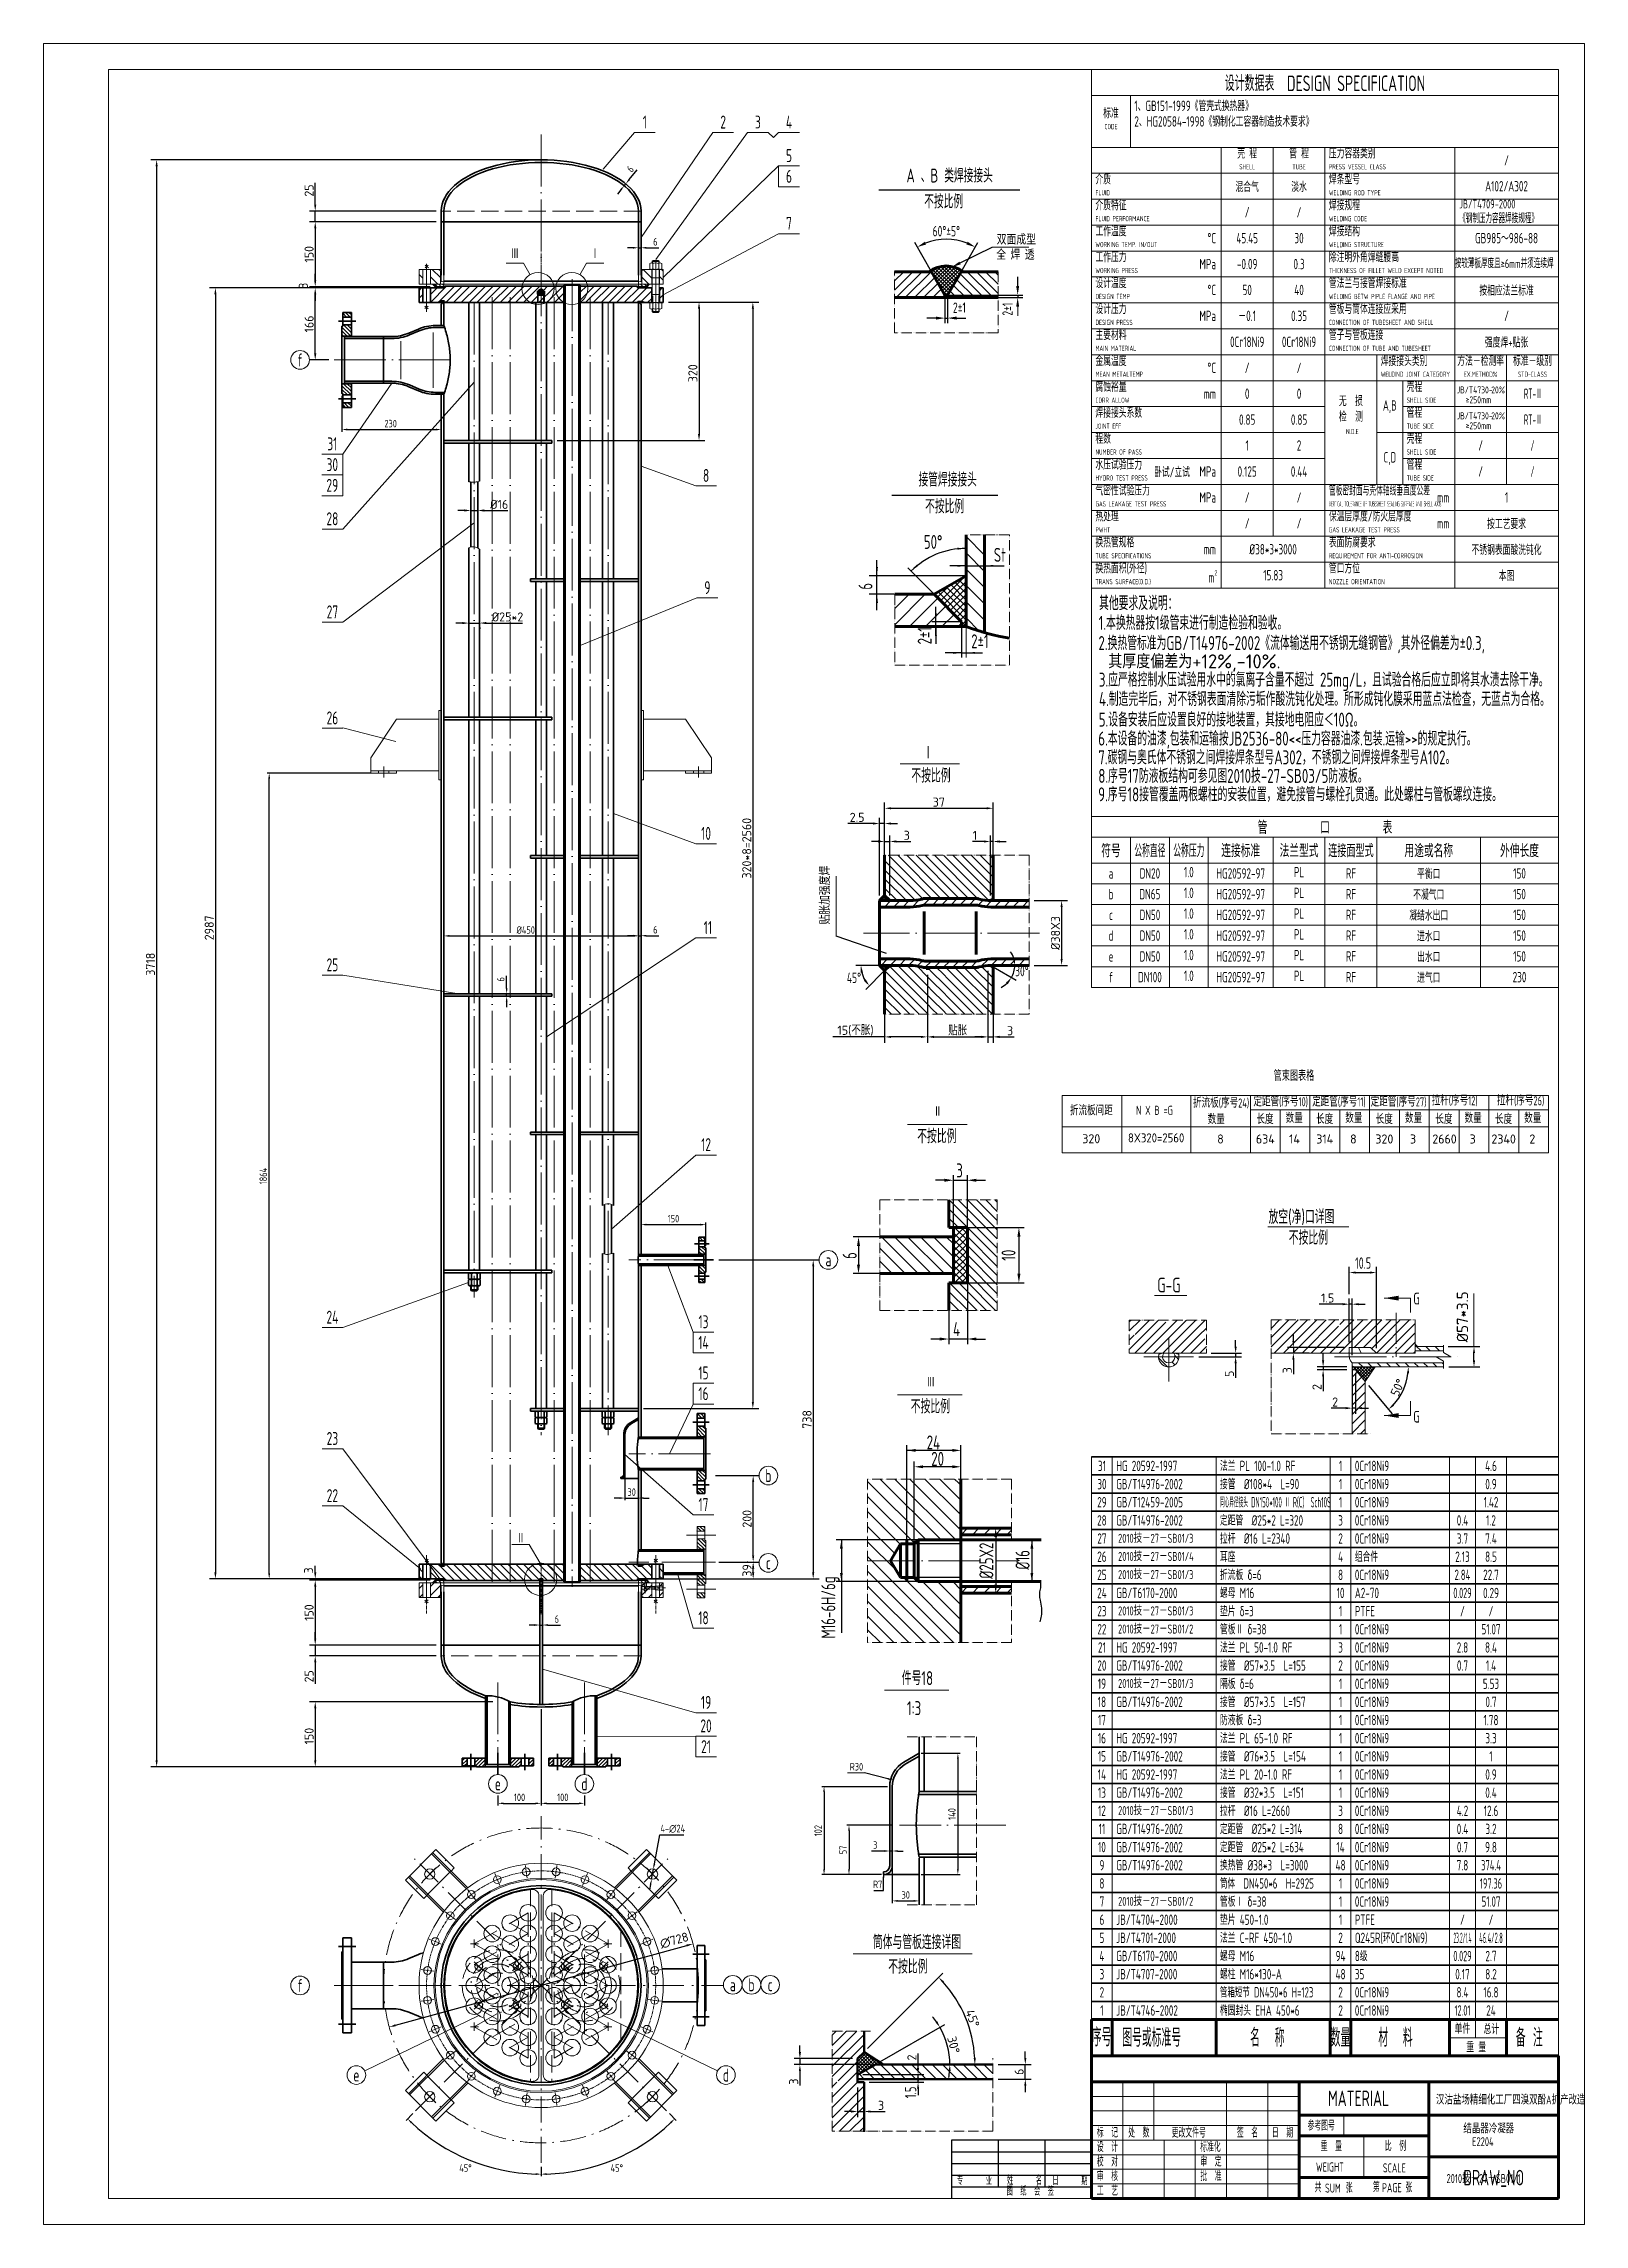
# Model space of a CAD drawing. Header units: millimetres. Extents: x 53 to 3617, y -1523 to 3523.
import ezdxf
from ezdxf.enums import TextEntityAlignment as Align

# ---------------------------------------------------------------- set-up
doc = ezdxf.new("R2010")
doc.units = ezdxf.units.MM
for name, pattern in [('ACAD_ISO02W100', [11, 8, -3]), ('ACAD_ISO04W100', [30, 24, -3, 0, -3]), ('ACAD_ISO05W100', [33, 24, -3, 0, -3, 0, -3]), ('ACAD_ISO10W100', [18.7, 12, -3, 0.7, -3]), ('ACAD_ISO12W100', [22.4, 12, -3, 0.7, -3, 0.7, -3]), ('CENTER', [2, 1.25, -0.25, 0.25, -0.25])]:
    doc.linetypes.add(name, pattern=pattern)
for name, color, linetype, lineweight in [('1', 3, 'Continuous', 50), ('2', 4, 'Continuous', 25), ('A 粗实线', 1, 'Continuous', 60), ('B 细实线', 7, 'Continuous', 30), ('中心线', 1, 'ACAD_ISO04W100', 18), ('中粗线', 3, 'Continuous', 35), ('双点划线', 5, 'ACAD_ISO05W100', 18), ('标注', 7, 'Continuous', 18), ('标注层', 7, 'Continuous', 18), ('粗实线', 4, 'Continuous', 70), ('细实线', 7, 'Continuous', 18), ('虚线', 2, 'ACAD_ISO02W100', 18)]:
    doc.layers.add(name, color=color, linetype=linetype, lineweight=lineweight)
doc.layers.add('DIM', color=2, linetype='Continuous')
doc.layers.add('X', color=3, linetype='Continuous')
doc.styles.add('GB', font='Tssdeng.shx', dxfattribs={"bigfont": 'hztxt.shx'})
doc.styles.add('HGCAD', font='gbenor.shx', dxfattribs={"width": 0.75, "bigfont": 'gbcbig.shx'})
doc.styles.add('HZ', font='Tssdeng.shx', dxfattribs={"bigfont": 'hztxt.shx'})
doc.styles.add('HZTXT', font='Tssdeng.shx', dxfattribs={"bigfont": 'hztxt.shx'})
doc.styles.get("Standard").update_dxf_attribs({"font": 'Tssdeng.shx', "bigfont": 'hztxt.shx'})
doc.styles.add('TXT', font='Tssdeng.shx', dxfattribs={"bigfont": 'hztxt.shx'})
doc.dimstyles.new('GB', dxfattribs={"dimscale": 6, "dimtxt": 3.5, "dimasz": 2.5, "dimexe": 2.25, "dimexo": 2, "dimtad": 1, "dimdec": 0, "dimtxsty": 'GB', "dimcen": 2.5, "dimadec": 0, "dimazin": 0, "dimtfac": 1, "dimtdec": 0, "dimtmove": 0, "dimatfit": 3, "dimfxl": 0, "dimarcsym": 0})
doc.dimstyles.new('HGCAD$0', dxfattribs={"dimscale": 5, "dimtxt": 3.5, "dimasz": 2.5, "dimexe": 1, "dimexo": 1, "dimgap": 1, "dimtad": 1, "dimdec": 1, "dimdsep": 46, "dimtxsty": 'HGCAD', "dimcen": 0, "dimadec": 1, "dimazin": 0, "dimtfac": 1, "dimtmove": 0, "dimatfit": 1, "dimfxl": 0, "dimarcsym": 0})
doc.dimstyles.new('HGCAD$2', dxfattribs={"dimscale": 5, "dimtxt": 3.5, "dimasz": 2.5, "dimexe": 1, "dimexo": 1, "dimgap": 1, "dimtad": 2, "dimtih": 1, "dimdec": 1, "dimdsep": 46, "dimtxsty": 'HGCAD', "dimcen": 0, "dimadec": 0, "dimazin": 0, "dimtfac": 1, "dimtmove": 0, "dimatfit": 1, "dimfxl": 0, "dimarcsym": 0})
doc.dimstyles.new('HGCAD$3', dxfattribs={"dimscale": 5, "dimtxt": 3.5, "dimasz": 2.5, "dimexe": 1, "dimexo": 1, "dimgap": 1, "dimtad": 1, "dimtoh": 1, "dimdec": 1, "dimdsep": 46, "dimtxsty": 'HGCAD', "dimcen": 0, "dimadec": 1, "dimazin": 0, "dimtfac": 1, "dimtmove": 0, "dimatfit": 1, "dimfxl": 0, "dimarcsym": 0})
doc.dimstyles.new('HGCAD$4', dxfattribs={"dimscale": 5, "dimtxt": 3.5, "dimasz": 2.5, "dimexe": 1, "dimexo": 1, "dimgap": 1, "dimtad": 1, "dimtoh": 1, "dimdec": 1, "dimdsep": 46, "dimtxsty": 'HGCAD', "dimcen": 0, "dimadec": 1, "dimazin": 0, "dimtfac": 1, "dimtofl": 0, "dimtmove": 0, "dimatfit": 1, "dimfxl": 0, "dimarcsym": 0})

msp = doc.modelspace()

# ---------------------------------------------------------------- texts
at = {"color": 7, "linetype": 'Continuous', "lineweight": 18, "style": 'HGCAD', "width": 0.75}
for s, height, p in [('标  记', 21, (2489.48, -1322.22)), ('处  数', 21, (2562.1, -1322.38)), ('更改文件号', 21, (2662.83, -1322.38)), ('签  名', 21, (2813.43, -1322.38)), ('日  期', 21, (2894.5, -1322.38)), ('参考图号', 21, (2977.05, -1305.93)), ('设  计', 21, (2489.48, -1355.51)), ('标准化', 21, (2728.81, -1355.51)), ('重  量', 21, (3007.46, -1353.42)), ('比  例', 21, (3155.75, -1353.42)), ('专      业', 18.9, (2165.94, -1431.86)), ('姓      名', 18.9, (2281.86, -1431.7)), ('日      期', 18.9, (2386.81, -1432.08)), ('校  对', 21, (2489.48, -1389.26)), ('审  核', 21, (2489.48, -1423.01)), ('批  准', 21, (2729.04, -1423.01)), ('审  定', 21, (2729.04, -1389.26)), ('图  纸  会  签', 18.9, (2280.93, -1456.57)), ('工  艺', 21, (2489.48, -1456.76)), ('共', 21, (2993.33, -1448.99)), ('张', 21, (3065.52, -1449.83)), ('第', 21, (3127.95, -1448.26)), ('张', 21, (3203.44, -1449.22))]:
    msp.add_text(s, height=height, dxfattribs=at).set_placement(p)
at = {"char_height": 16, "width": 28.1077, "attachment_point": 1, "style": 'HGCAD'}
for s, insert in [('JB/T4730-', (3322.13, 2729.31)), ('20%', (3401.84, 2729.31)), ('≥250mm', (3342.73, 2706.35)), ('JB/T4730-', (3322.13, 2669.31)), ('≥250mm', (3342.73, 2646.35)), ('20%', (3401.84, 2669.31))]:
    msp.add_mtext(s, dxfattribs=dict(at, insert=insert))
at = {"color": 7, "linetype": 'Continuous', "lineweight": 18, "style": 'HGCAD', "width": 0.75, "flags": 8}
for tag, height, p in [('MATERIAL', 36, (3095.1, -1231.77)), ('WEIGHT', 21, (3028.74, -1390.75)), ('SCALE', 21, (3177.9, -1392.63)), ('DRAW_NO', 36, (3407.67, -1415.19)), ('SUM', 21, (3035.63, -1439.42)), ('PAGE', 21, (3172.05, -1438.57))]:
    msp.add_attdef(tag, text='', height=height, dxfattribs=at).set_placement(p, align=Align.MIDDLE_CENTER)
at = {"layer": 'X', "style": 'HZ'}
for s, width, p in [('折流板间距', 0.7, (2476.89, 1043.1)), ('  N X B =G', 0.7, (2613.91, 1043.88)), ('折流板(序号24)', 0.7, (2776.97, 1060.83)), ('定距管(序号10)', 0.7, (2914.82, 1063.68)), ('定距管(序号11)', 0.7, (3049.51, 1063.28)), ('定距管(序号27)', 0.7, (3187.47, 1063.28)), ('拉杆(序号12)', 0.7, (3317.25, 1065.96)), ('拉杆(序号26)', 0.7, (3469.77, 1065.96)), ('数量', 0.7, (2765.86, 1022.68)), ('长度', 0.7, (2878.51, 1023.05)), ('数量', 0.7, (2946.14, 1025.42)), ('长度', 0.7, (3016.47, 1023.05)), ('数量', 0.7, (3084.1, 1025.42)), ('长度', 0.7, (3154.42, 1023.05)), ('数量', 0.7, (3222.05, 1025.42)), ('长度', 0.7, (3292.38, 1023.05)), ('数量', 0.7, (3360.01, 1025.42)), ('长度', 0.7, (3430.33, 1023.05)), ('数量', 0.7, (3497.96, 1025.42)), ('8X320=2560', 0.9, (2626.75, 980.13))]:
    msp.add_text(s, height=21, dxfattribs=dict(at, width=width)).set_placement(p, align=Align.CENTER)
for s, p in [('320', (2476.64, 978.13)), ('8', (2775.63, 977.54)), ('634', (2879.34, 977.54)), ('14', (2946.73, 977.54)), ('314', (3016.72, 977.54)), ('8', (3083.05, 977.54)), ('320', (3154.67, 977.54)), ('3', (3221, 977.54)), ('2660', (3293.82, 977.54)), ('3', (3358.96, 977.54)), ('2340', (3430.58, 977.54)), ('2', (3496.91, 977.54))]:
    msp.add_text(s, height=21, dxfattribs=at).set_placement(p, align=Align.CENTER)
at = {"layer": '标注', "color": 3, "ltscale": 6, "style": 'HGCAD', "width": 0.75}
for s, p in [('1', (1444.09, 3341.23)), ('2', (1625.18, 3341.17)), ('3', (1705.55, 3341.14)), ('4', (1777.55, 3341.14)), ('5', (1777.55, 3263.53)), ('6', (1777.55, 3215.53)), ('7', (1777.55, 3106.73)), ('f', (646.54, 2790.7)), ('31', (721.08, 2596.5)), ('30', (721.08, 2548.5)), ('8', (1585.66, 2523.42)), ('29', (721.08, 2500.5)), ('28', (721.31, 2423.13)), ('9', (1588.66, 2263.84)), ('27', (721.31, 2207.65)), ('26', (721.31, 1962.38)), ('10', (1585.66, 1695.14)), ('11', (1589.84, 1477.25)), ('25', (721.31, 1390.99)), ('12', (1585.72, 974.98)), ('24', (721.31, 575.71)), ('15', (1579.67, 446.73)), ('16', (1579.67, 398.73)), ('23', (721.31, 295.15)), ('b', (1729.73, 209.2)), ('22', (721.31, 162.91)), ('17', (1579.67, 142.21)), ('c', (1729.73, 7.2)), ('18', (1579.67, -119.84)), ('19', (1585.66, -315.5)), ('20', (1585.66, -369.94)), ('21', (1585.66, -417.94)), ('e', (1104.16, -504.22)), ('d', (1304.16, -504.22)), ('f', (646.54, -970.47)), ('e', (776.7, -1177.79)), ('d', (1631.62, -1177.79))]:
    msp.add_text(s, height=30, dxfattribs=at).set_placement(p, align=Align.MIDDLE)
at = {"layer": '标注', "ltscale": 5, "width": 0.7}
for s, height, style, p in [('A 、B 类焊接接头', 32.135, 'HZTXT', (2149.12, 3218.87)), ('60%%d%%p5%%D', 24, 'TXT', (2141.36, 3088.61)), ('接管焊接接头', 32.135, 'HZTXT', (2144.55, 2515.36))]:
    msp.add_text(s, height=height, dxfattribs=dict(at, style=style)).set_placement(p, align=Align.MIDDLE)
at = {"layer": '标注', "ltscale": 5, "style": 'HZTXT', "width": 0.7}
for s, height, p in [('不按比例', 32.135, (2090.15, 3157.31)), ('双面成型', 24.054, (2257.94, 3069.55)), ('全 焊 透', 24.054, (2256.97, 3034.49)), ('不按比例', 32.135, (2092.36, 2451.71))]:
    msp.add_text(s, height=height, dxfattribs=at).set_placement(p, align=Align.MIDDLE_LEFT)
at = {"layer": '标注', "ltscale": 5, "style": 'TXT', "width": 0.7}
msp.add_text('2%%p1', height=24, dxfattribs=at).set_placement((2171.69, 2911.64), align=Align.MIDDLE_CENTER)
msp.add_text('2%%p1', height=24, rotation=90, dxfattribs=at).set_placement((2283.04, 2908.06), align=Align.MIDDLE_CENTER)
at = {"layer": '标注', "ltscale": 5, "style": 'HZTXT', "width": 0.7}
msp.add_text('50%%d', height=32.135, dxfattribs=at).set_placement((2110.82, 2353.49), align=Align.CENTER)
for s, p in [('St', (2251.25, 2323.65)), ('2%%p1', (2199.01, 2123.58))]:
    msp.add_text(s, height=32.135, dxfattribs=at).set_placement(p)
msp.add_text('6', height=32.14, rotation=90, dxfattribs=at).set_placement((1970.4, 2266.85), align=Align.CENTER)
at = {"layer": '标注', "ltscale": 6, "style": 'HZTXT', "width": 0.7}
for s, height, p in [('其他要求及说明：', 32.393, (2494.72, 2211.71)), ('1.本换热器按1级管束进行制造检验和验收。', 32.3925, (2493.8, 2166.08)), ('2.换热管标准为GB/T14976-2002《流体输送用不锈钢无缝钢管》,其外径偏差为%%P0.3,', 32.3925, (2493.33, 2119.37)), ('3.应严格控制水压试验用水中的氯离子含量不超过 25mg/L，且试验合格后应立即将其水渍去除干净。', 32.3925, (2494.3, 2034.58)), ('4.制造完毕后，对不锈钢表面清除污垢作酸洗钝化处理。所形成钝化膜采用蓝点法检查，无蓝点为合格。', 32.3925, (2494.57, 1989.82)), ('5.设备安装后应设置良好的接地装置，其接地电阻应＜10Ω。', 32.3925, (2493.92, 1942.12)), ('6.本设备的油漆,包装和运输按JB2536-80<<压力容器油漆.包装.运输>>的规定执行。', 32.3925, (2492.94, 1898.34)), ('7.碳钢与奥氏体不锈钢之间焊接焊条型号A302，不锈钢之间焊接焊条型号A102。', 32.3925, (2492.94, 1854.87)), ('8.序号17防液板结构可参见图2010技-27-SB03/5防液板。', 32.3925, (2492.94, 1812.02)), ('9.序号18接管覆盖两根螺柱的安装位置，避免接管与螺栓孔贯通。此处螺柱与管板螺纹连接。', 32.3925, (2492.72, 1769.27)), ('放空(净)口详图', 32.393, (2886.85, 791.77)), ('不按比例', 32.393, (2933.53, 743.28)), ('筒体与管板连接详图', 32.393, (1971.6, -886.55)), ('不按比例', 32.393, (2007.03, -943.12))]:
    msp.add_text(s, height=height, dxfattribs=at).set_placement(p)
at = {"layer": '标注', "ltscale": 5, "style": 'HZTXT', "width": 0.7}
msp.add_text('2%%p1', height=32.135, rotation=90, dxfattribs=at).set_placement((2107.28, 2132.56))
at = {"layer": '标注', "ltscale": 6, "style": 'HZTXT', "width": 0.7}
for s, height, p in [('Ⅰ', 32.39, (2099.68, 1881.83)), ('件号18', 32.393, (2074.72, -257.88))]:
    msp.add_text(s, height=height, dxfattribs=at).set_placement(p, align=Align.MIDDLE)
for s, height, p in [('不按比例', 32.393, (2060.56, 1828.94)), ('不按比例', 32.393, (2074.16, 994.48)), ('不按比例', 32.393, (2059.12, 369.07)), ('2010技－27－SB01/3', 20.7312, (2538.69, 64.13)), ('2010技－27－SB01/4', 20.7312, (2538.69, 22.13)), ('2010技－27－SB01/3', 20.7312, (2538.69, -19.87)), ('2010技－27－SB01/3', 20.7312, (2538.69, -103.87)), ('2010技－27－SB01/2', 20.7312, (2538.69, -145.87)), ('2010技－27－SB01/3', 20.7312, (2538.69, -271.87)), ('1:3', 32.393, (2050.2, -328.93)), ('2010技－27－SB01/3', 20.7312, (2538.69, -565.87)), ('2010技－27－SB01/2', 20.7312, (2538.69, -775.87)), ('汉沽盐场精细化工厂四溴双酚A扩产改造', 20.7312, (3274.05, -1235.47)), ('结晶器冷凝器', 20.731, (3337.49, -1302.12)), ('E2204', 20.731, (3357.75, -1332.04)), ('2010技－27－SB01/1', 20.7312, (3298.51, -1417.3))]:
    msp.add_text(s, height=height, dxfattribs=at).set_placement(p, align=Align.MIDDLE_LEFT)
msp.add_text('贴胀加强度焊', height=24, rotation=90, dxfattribs=at).set_placement((1860.33, 1484.21), align=Align.MIDDLE_LEFT)
at = {"layer": '标注', "ltscale": 6, "width": 0.7}
for s, height, style, p in [('45%%d', 24, 'TXT', (1927.8, 1360.94)), ('30%%d', 24, 'TXT', (2316.21, 1376.61)), ('3', 32.39, 'HZTXT', (2171.98, 915.2)), ('4', 32.39, 'HZTXT', (2165.09, 548.12)), ('24', 32.393, 'HZTXT', (2111.55, 285.88)), ('20', 32.393, 'HZTXT', (2121.32, 247.96))]:
    msp.add_text(s, height=height, dxfattribs=dict(at, style=style)).set_placement(p, align=Align.MIDDLE_CENTER)
at = {"layer": '标注', "color": 3, "ltscale": 6, "style": 'HGCAD', "width": 0.75}
for s, p in [('a', (1868.6, 708.2)), ('13', (1579.67, 565.26)), ('14', (1579.67, 517.26)), ('b', (1690.7, -969.08)), ('a', (1647.49, -969.08)), ('c', (1733.9, -969.08))]:
    msp.add_text(s, height=30, rotation=360, dxfattribs=at).set_placement(p, align=Align.MIDDLE)
at = {"layer": '标注', "ltscale": 6, "style": 'HZTXT', "width": 0.7}
for s, height, p in [('6', 32.39, (1917.95, 718.19)), ('10', 32.393, (2285.35, 719.1)), ('%%C25X2', 32.393, (2234.02, 12.23)), ('%%c16', 32.393, (2317.86, 14.36)), ('M16-6H/6g', 32.393, (1868.44, -95.94))]:
    msp.add_text(s, height=height, rotation=90, dxfattribs=at).set_placement(p, align=Align.MIDDLE_CENTER)
at = {"layer": '标注', "ltscale": 5, "width": 0.7}
for s, height, p in [('G-G', 33.75, (2629.43, 633.21)), ('G', 27, (3221.55, 605.26)), ('G', 27, (3221.55, 331.94))]:
    msp.add_text(s, height=height, dxfattribs=at).set_placement(p)
at = {"layer": '标注', "ltscale": 6, "width": 0.7}
msp.add_text('1.5', height=26.25, rotation=90, dxfattribs=at).set_placement((2071.8, -1231.34))
at = {"layer": '标注', "ltscale": 6, "insert": (2516.02, 2109.41), "char_height": 32.3925, "width": 654.9223, "attachment_point": 1, "style": 'HZTXT'}
msp.add_mtext('其厚度偏差为+12%,-10%.', dxfattribs=at)
at = {"layer": '标注', "insert": (2898.79, 1147.43), "char_height": 25, "width": 95.9572, "attachment_point": 1, "style": 'HGCAD'}
msp.add_mtext('管束图表格', dxfattribs=at)
at = {"layer": '标注', "ltscale": 5, "insert": (3105.47, 700.94), "char_height": 26.25, "attachment_point": 5, "style": 'HGCAD'}
msp.add_mtext('10.5', dxfattribs=at)
at = {"layer": '标注', "ltscale": 5, "insert": (3335.3, 576.55), "char_height": 26.25, "attachment_point": 5, "rotation": 90, "style": 'GB'}
msp.add_mtext('%%C57*3.5', dxfattribs=at)
at = {"layer": '细实线', "ltscale": 6, "style": 'HGCAD', "width": 0.75}
for p in [(1143.18, 3036.82), (2105.42, 425.49)]:
    msp.add_text('Ⅲ', height=25, rotation=360, dxfattribs=at).set_placement(p, align=Align.MIDDLE)
for s, p in [('Ⅰ', (1328.88, 3036.82)), ('Ⅱ', (2121.32, 1052.07)), ('Ⅱ', (1157.14, 64.85))]:
    msp.add_text(s, height=25, dxfattribs=at).set_placement(p, align=Align.MIDDLE)
at = {"layer": '细实线', "char_height": 20.25, "width": 350.8313, "attachment_point": 1, "style": 'HGCAD'}
for s, insert in [('JB/T4709-2000\\P《钢制压力容器焊接规程》', (3327.79, 3161.4)), ('按较薄板厚度且≥6mm并须连续焊', (3317.48, 3023.53))]:
    msp.add_mtext(s, dxfattribs=dict(at, insert=insert))

# ---------------------------------------------------------------- blocks, each defined once
blk = doc.blocks.new('*D1')
at = {"layer": 'Defpoints', "color": 0, "ltscale": 5}
for p in [(681.6, 3135.2), (973.2, 3135.2), (973.2, 3110.2)]:
    blk.add_point(p, dxfattribs=at)
at = {"layer": '标注', "color": 0, "lineweight": -2, "ltscale": 5}
for p, q in [((681.6, 3150.2), (681.6, 3200.2)), ((961.2, 3135.2), (668.1, 3135.2)), ((681.6, 3110.2), (681.6, 3135.2)), ((961.2, 3110.2), (668.1, 3110.2)), ((681.6, 3095.2), (681.6, 3080.2))]:
    blk.add_line(p, q, dxfattribs=at)
at = {"layer": '标注', "color": 0, "ltscale": 5}
for points in [[(679.1, 3150.2), (684.1, 3150.2), (681.6, 3135.2)], [(679.1, 3095.2), (684.1, 3095.2), (681.6, 3110.2)]]:
    blk.add_solid(points, dxfattribs=at)
at = {"layer": '标注', "color": 0, "ltscale": 5, "insert": (667.4, 3182.7), "char_height": 21, "attachment_point": 5, "rotation": 90, "style": 'GB'}
blk.add_mtext('25', dxfattribs=at)
blk = doc.blocks.new('*D2')
at = {"layer": 'Defpoints', "color": 0, "ltscale": 5}
for p in [(973.2, 3110.2), (681.6, 2960.2), (959.2, 2960.2)]:
    blk.add_point(p, dxfattribs=at)
at = {"layer": '标注', "color": 0, "lineweight": -2, "ltscale": 5}
for p, q in [((961.2, 3110.2), (668.1, 3110.2)), ((681.6, 3095.2), (681.6, 2975.2)), ((947.2, 2960.2), (668.1, 2960.2))]:
    blk.add_line(p, q, dxfattribs=at)
at = {"layer": '标注', "color": 0, "ltscale": 5}
for points in [[(679.1, 3095.2), (684.1, 3095.2), (681.6, 3110.2)], [(679.1, 2975.2), (684.1, 2975.2), (681.6, 2960.2)]]:
    blk.add_solid(points, dxfattribs=at)
at = {"layer": '标注', "color": 0, "ltscale": 5, "insert": (667.4, 3035.2), "char_height": 21, "attachment_point": 5, "rotation": 90, "style": 'GB'}
blk.add_mtext('150', dxfattribs=at)
blk = doc.blocks.new('*D3')
at = {"layer": 'Defpoints', "color": 0, "ltscale": 5}
for p in [(681.6, 2957.2), (959.2, 2960.2), (959.2, 2957.2)]:
    blk.add_point(p, dxfattribs=at)
at = {"layer": '标注', "color": 0, "lineweight": -2, "ltscale": 5}
for p, q in [((681.6, 2975.2), (681.6, 2990.2)), ((947.2, 2960.2), (668.1, 2960.2)), ((947.2, 2957.2), (668.1, 2957.2)), ((681.6, 2960.2), (681.6, 2957.2)), ((681.6, 2942.2), (681.6, 2927.2))]:
    blk.add_line(p, q, dxfattribs=at)
at = {"layer": '标注', "color": 0, "ltscale": 5}
for points in [[(679.1, 2975.2), (684.1, 2975.2), (681.6, 2960.2)], [(679.1, 2942.2), (684.1, 2942.2), (681.6, 2957.2)]]:
    blk.add_solid(points, dxfattribs=at)
at = {"layer": '标注', "color": 0, "ltscale": 5, "insert": (654.1, 2962.4), "char_height": 21, "attachment_point": 5, "rotation": 90, "style": 'GB'}
blk.add_mtext('3', dxfattribs=at)
blk = doc.blocks.new('*D4')
at = {"layer": 'Defpoints', "color": 0, "ltscale": 5}
for p in [(948.2, 2957.2), (450.7, -29.8), (959.2, -29.8)]:
    blk.add_point(p, dxfattribs=at)
at = {"layer": '标注', "color": 0, "lineweight": -2, "ltscale": 5}
for p, q in [((936.2, 2957.2), (437.2, 2957.2)), ((450.7, 2942.2), (450.7, -14.8)), ((947.2, -29.8), (437.2, -29.8))]:
    blk.add_line(p, q, dxfattribs=at)
at = {"layer": '标注', "color": 0, "ltscale": 5}
for points in [[(448.2, 2942.2), (453.2, 2942.2), (450.7, 2957.2)], [(448.2, -14.8), (453.2, -14.8), (450.7, -29.8)]]:
    blk.add_solid(points, dxfattribs=at)
at = {"layer": '标注', "color": 0, "ltscale": 5, "insert": (436.4, 1476.7), "char_height": 21, "attachment_point": 5, "rotation": 90, "style": 'GB'}
blk.add_mtext('2987', dxfattribs=at)
blk = doc.blocks.new('*D5')
at = {"layer": 'Defpoints', "color": 0, "ltscale": 5}
for p in [(681.6, 2957.2), (923.3, 2957.2), (725.1, 2790.7)]:
    blk.add_point(p, dxfattribs=at)
at = {"layer": '标注', "color": 0, "lineweight": -2, "ltscale": 5}
for p, q in [((911.3, 2957.2), (668.1, 2957.2)), ((681.6, 2805.7), (681.6, 2942.2)), ((713.1, 2790.7), (668.1, 2790.7))]:
    blk.add_line(p, q, dxfattribs=at)
at = {"layer": '标注', "color": 0, "ltscale": 5}
for points in [[(679.1, 2942.2), (684.1, 2942.2), (681.6, 2957.2)], [(679.1, 2805.7), (684.1, 2805.7), (681.6, 2790.7)]]:
    blk.add_solid(points, dxfattribs=at)
at = {"layer": '标注', "color": 0, "ltscale": 5, "insert": (667.4, 2874), "char_height": 21, "attachment_point": 5, "rotation": 90, "style": 'GB'}
blk.add_mtext('166', dxfattribs=at)
blk = doc.blocks.new('*D6')
at = {"layer": 'Defpoints', "color": 0, "ltscale": 5}
for p in [(681.6, -32.8), (955.2, -29.8), (959.2, -32.8)]:
    blk.add_point(p, dxfattribs=at)
at = {"layer": '标注', "color": 0, "lineweight": -2, "ltscale": 5}
for p, q in [((681.6, -14.8), (681.6, 0.2)), ((943.2, -29.8), (668.1, -29.8)), ((947.2, -32.8), (668.1, -32.8)), ((681.6, -29.8), (681.6, -32.8)), ((681.6, -47.8), (681.6, -62.8))]:
    blk.add_line(p, q, dxfattribs=at)
at = {"layer": '标注', "color": 0, "ltscale": 5}
for points in [[(679.1, -14.8), (684.1, -14.8), (681.6, -29.8)], [(679.1, -47.8), (684.1, -47.8), (681.6, -32.8)]]:
    blk.add_solid(points, dxfattribs=at)
at = {"layer": '标注', "color": 0, "ltscale": 5, "insert": (666.1, -10.3), "char_height": 21, "attachment_point": 5, "rotation": 90, "style": 'GB'}
blk.add_mtext('3', dxfattribs=at)
blk = doc.blocks.new('*D7')
at = {"layer": 'Defpoints', "color": 0, "ltscale": 5}
for p in [(955.2, -32.8), (681.6, -182.8), (973.2, -182.8)]:
    blk.add_point(p, dxfattribs=at)
at = {"layer": '标注', "color": 0, "lineweight": -2, "ltscale": 5}
for p, q in [((943.2, -32.8), (668.1, -32.8)), ((681.6, -47.8), (681.6, -167.8)), ((961.2, -182.8), (668.1, -182.8))]:
    blk.add_line(p, q, dxfattribs=at)
at = {"layer": '标注', "color": 0, "ltscale": 5}
for points in [[(679.1, -47.8), (684.1, -47.8), (681.6, -32.8)], [(679.1, -167.8), (684.1, -167.8), (681.6, -182.8)]]:
    blk.add_solid(points, dxfattribs=at)
at = {"layer": '标注', "color": 0, "ltscale": 5, "insert": (667.4, -107.8), "char_height": 21, "attachment_point": 5, "rotation": 90, "style": 'GB'}
blk.add_mtext('150', dxfattribs=at)
blk = doc.blocks.new('*D8')
at = {"layer": 'Defpoints', "color": 0, "ltscale": 5}
for p in [(973.2, -182.8), (681.6, -207.8), (973.2, -207.8)]:
    blk.add_point(p, dxfattribs=at)
at = {"layer": '标注', "color": 0, "lineweight": -2, "ltscale": 5}
for p, q in [((961.2, -182.8), (668.1, -182.8)), ((681.6, -167.8), (681.6, -152.8)), ((681.6, -182.8), (681.6, -207.8)), ((961.2, -207.8), (668.1, -207.8)), ((681.6, -222.8), (681.6, -272.8))]:
    blk.add_line(p, q, dxfattribs=at)
at = {"layer": '标注', "color": 0, "ltscale": 5}
for points in [[(679.1, -167.8), (684.1, -167.8), (681.6, -182.8)], [(679.1, -222.8), (684.1, -222.8), (681.6, -207.8)]]:
    blk.add_solid(points, dxfattribs=at)
at = {"layer": '标注', "color": 0, "ltscale": 5, "insert": (667.4, -255.3), "char_height": 21, "attachment_point": 5, "rotation": 90, "style": 'GB'}
blk.add_mtext('25', dxfattribs=at)
blk = doc.blocks.new('*D9')
at = {"layer": 'Defpoints', "color": 0, "ltscale": 5}
for p in [(1104.2, -314.4), (681.6, -464.6), (1104.2, -464.6)]:
    blk.add_point(p, dxfattribs=at)
at = {"layer": '标注', "color": 0, "lineweight": -2, "ltscale": 5}
for p, q in [((1092.2, -314.4), (668.1, -314.4)), ((681.6, -329.4), (681.6, -449.6)), ((1092.2, -464.6), (668.1, -464.6))]:
    blk.add_line(p, q, dxfattribs=at)
at = {"layer": '标注', "color": 0, "ltscale": 5}
for points in [[(679.1, -329.4), (684.1, -329.4), (681.6, -314.4)], [(679.1, -449.6), (684.1, -449.6), (681.6, -464.6)]]:
    blk.add_solid(points, dxfattribs=at)
at = {"layer": '标注', "color": 0, "ltscale": 5, "insert": (667.4, -393.6), "char_height": 21, "attachment_point": 5, "rotation": 90, "style": 'GB'}
blk.add_mtext('150', dxfattribs=at)
blk = doc.blocks.new('*D10')
at = {"layer": 'Defpoints', "color": 0, "ltscale": 5}
for p in [(1603.2, 9.2), (1694.6, 9.2), (1449.2, -29.8)]:
    blk.add_point(p, dxfattribs=at)
at = {"layer": '标注', "color": 0, "lineweight": -2, "ltscale": 5}
for p, q in [((1615.2, 9.2), (1708.1, 9.2)), ((1461.2, -29.8), (1708.1, -29.8)), ((1694.6, -14.8), (1694.6, -5.8))]:
    blk.add_line(p, q, dxfattribs=at)
at = {"layer": '标注', "color": 0, "ltscale": 5}
for points in [[(1692.1, -5.8), (1697.1, -5.8), (1694.6, 9.2)], [(1692.1, -14.8), (1697.1, -14.8), (1694.6, -29.8)]]:
    blk.add_solid(points, dxfattribs=at)
at = {"layer": '标注', "color": 0, "ltscale": 5, "insert": (1680.4, -10.3), "char_height": 21, "attachment_point": 5, "rotation": 90, "style": 'GB'}
blk.add_mtext('39', dxfattribs=at)
blk = doc.blocks.new('*D11')
at = {"layer": 'Defpoints', "color": 0, "ltscale": 5}
for p in [(1595.3, 209.2), (1694.6, 209.2), (1694.6, 9.2)]:
    blk.add_point(p, dxfattribs=at)
at = {"layer": '标注', "color": 0, "lineweight": -2, "ltscale": 5}
for p, q in [((1607.3, 209.2), (1708.1, 209.2)), ((1694.6, 24.2), (1694.6, 194.2)), ((1682.6, 9.2), (1681.1, 9.2))]:
    blk.add_line(p, q, dxfattribs=at)
at = {"layer": '标注', "color": 0, "ltscale": 5}
for points in [[(1692.1, 194.2), (1697.1, 194.2), (1694.6, 209.2)], [(1692.1, 24.2), (1697.1, 24.2), (1694.6, 9.2)]]:
    blk.add_solid(points, dxfattribs=at)
at = {"layer": '标注', "color": 0, "ltscale": 5, "insert": (1680.4, 109.2), "char_height": 21, "attachment_point": 5, "rotation": 90, "style": 'GB'}
blk.add_mtext('200', dxfattribs=at)
blk = doc.blocks.new('*D12')
at = {"layer": 'Defpoints', "color": 0, "ltscale": 5}
for p in [(1486.7, 2924.2), (1229.2, 2604.2), (1569.4, 2604.2)]:
    blk.add_point(p, dxfattribs=at)
at = {"layer": '标注', "color": 0, "lineweight": -2, "ltscale": 5}
for p, q in [((1498.7, 2924.2), (1582.9, 2924.2)), ((1569.4, 2909.2), (1569.4, 2619.2)), ((1241.2, 2604.2), (1582.9, 2604.2))]:
    blk.add_line(p, q, dxfattribs=at)
at = {"layer": '标注', "color": 0, "ltscale": 5}
for points in [[(1566.9, 2909.2), (1571.9, 2909.2), (1569.4, 2924.2)], [(1566.9, 2619.2), (1571.9, 2619.2), (1569.4, 2604.2)]]:
    blk.add_solid(points, dxfattribs=at)
at = {"layer": '标注', "color": 0, "ltscale": 5, "insert": (1555.1, 2759.9), "char_height": 21, "attachment_point": 5, "rotation": 90, "style": 'GB'}
blk.add_mtext('320', dxfattribs=at)
blk = doc.blocks.new('*D13')
at = {"layer": 'Defpoints', "color": 0, "ltscale": 5}
for p in [(1522.6, 2924.2), (1429.2, 364.2), (1693.9, 364.2)]:
    blk.add_point(p, dxfattribs=at)
at = {"layer": '标注', "color": 0, "lineweight": -2, "ltscale": 5}
for p, q in [((1534.6, 2924.2), (1707.4, 2924.2)), ((1693.9, 2909.2), (1693.9, 379.2)), ((1441.2, 364.2), (1707.4, 364.2))]:
    blk.add_line(p, q, dxfattribs=at)
at = {"layer": '标注', "color": 0, "ltscale": 5}
for points in [[(1691.4, 2909.2), (1696.4, 2909.2), (1693.9, 2924.2)], [(1691.4, 379.2), (1696.4, 379.2), (1693.9, 364.2)]]:
    blk.add_solid(points, dxfattribs=at)
at = {"layer": '标注', "color": 0, "ltscale": 5, "insert": (1679.7, 1660.9), "char_height": 21, "attachment_point": 5, "rotation": 90, "style": 'GB'}
blk.add_mtext('320*8=2560', dxfattribs=at)
blk = doc.blocks.new('*D14')
at = {"layer": 'Defpoints', "color": 0, "ltscale": 5}
for p in [(1204.2, 3253.7), (314.7, -464.6), (988.2, -464.6)]:
    blk.add_point(p, dxfattribs=at)
at = {"layer": '标注', "color": 0, "lineweight": -2, "ltscale": 5}
for p, q in [((1192.2, 3253.7), (301.2, 3253.7)), ((314.7, 3238.7), (314.7, -449.6)), ((976.2, -464.6), (301.2, -464.6))]:
    blk.add_line(p, q, dxfattribs=at)
at = {"layer": '标注', "color": 0, "ltscale": 5}
for points in [[(312.2, 3238.7), (317.2, 3238.7), (314.7, 3253.7)], [(312.2, -449.6), (317.2, -449.6), (314.7, -464.6)]]:
    blk.add_solid(points, dxfattribs=at)
at = {"layer": '标注', "color": 0, "ltscale": 5, "insert": (300.4, 1392.5), "char_height": 21, "attachment_point": 5, "rotation": 90, "style": 'GB'}
blk.add_mtext('3718', dxfattribs=at)
blk = doc.blocks.new('*D15')
at = {"layer": 'Defpoints', "color": 0, "ltscale": 5}
for p in [(1603.2, 708.2), (1486.7, -29.8), (1833.5, -29.8)]:
    blk.add_point(p, dxfattribs=at)
at = {"layer": '标注', "color": 0, "lineweight": -2, "ltscale": 5}
for p, q in [((1615.2, 708.2), (1847, 708.2)), ((1833.5, 693.2), (1833.5, -14.8)), ((1498.7, -29.8), (1847, -29.8))]:
    blk.add_line(p, q, dxfattribs=at)
at = {"layer": '标注', "color": 0, "ltscale": 5}
for points in [[(1831, 693.2), (1836, 693.2), (1833.5, 708.2)], [(1831, -14.8), (1836, -14.8), (1833.5, -29.8)]]:
    blk.add_solid(points, dxfattribs=at)
at = {"layer": '标注', "color": 0, "ltscale": 5, "insert": (1819.2, 339.2), "char_height": 21, "attachment_point": 5, "rotation": 90, "style": 'GB'}
blk.add_mtext('738', dxfattribs=at)
blk = doc.blocks.new('*D16')
at = {"layer": 'Defpoints', "color": 0, "ltscale": 5}
for p in [(1037, 2183.4), (1062, 2183.4), (1062, 2181.8)]:
    blk.add_point(p, dxfattribs=at)
at = {"layer": '标注', "color": 0, "lineweight": -2, "ltscale": 5}
for p, q in [((1022, 2181.8), (1007, 2181.8)), ((1037, 2181.8), (1062, 2181.8)), ((1037, 2171.4), (1037, 2168.3)), ((1062, 2171.4), (1062, 2168.3)), ((1077, 2181.8), (1160.7, 2181.8))]:
    blk.add_line(p, q, dxfattribs=at)
at = {"layer": '标注', "color": 0, "ltscale": 5}
for points in [[(1022, 2184.3), (1022, 2179.3), (1037, 2181.8)], [(1077, 2184.3), (1077, 2179.3), (1062, 2181.8)]]:
    blk.add_solid(points, dxfattribs=at)
at = {"layer": '标注', "color": 0, "ltscale": 5, "insert": (1126.3, 2196), "char_height": 21, "attachment_point": 5, "style": 'GB'}
blk.add_mtext('%%C25*2', dxfattribs=at)
blk = doc.blocks.new('*D17')
at = {"layer": 'Defpoints', "color": 0, "ltscale": 5}
for p in [(1041.5, 2442.3), (1057.5, 2442.3), (1057.5, 2442.3)]:
    blk.add_point(p, dxfattribs=at)
at = {"layer": '标注', "color": 0, "lineweight": -2, "ltscale": 5}
for p, q in [((1026.5, 2442.3), (1011.5, 2442.3)), ((1041.5, 2454.3), (1041.5, 2455.8)), ((1041.5, 2442.3), (1057.5, 2442.3)), ((1057.5, 2454.3), (1057.5, 2455.8)), ((1072.5, 2442.3), (1126.9, 2442.3))]:
    blk.add_line(p, q, dxfattribs=at)
at = {"layer": '标注', "color": 0, "ltscale": 5}
for points in [[(1026.5, 2444.8), (1026.5, 2439.8), (1041.5, 2442.3)], [(1072.5, 2444.8), (1072.5, 2439.8), (1057.5, 2442.3)]]:
    blk.add_solid(points, dxfattribs=at)
at = {"layer": '标注', "color": 0, "ltscale": 5, "insert": (1107.2, 2456.5), "char_height": 21, "attachment_point": 5, "style": 'GB'}
blk.add_mtext('%%C16', dxfattribs=at)
blk = doc.blocks.new('HGCAD#HGTFTK~A1Z~HGCAD图框')
at = {"layer": '细实线', "color": 7}
blk.add_lwpolyline([(10, -10), (-584, -10), (-584, 831), (10, 831)], close=True, dxfattribs=at)
at = {"layer": '细实线', "color": 2}
blk.add_lwpolyline([(0, 0), (-559, 0), (-559, 821), (0, 821)], close=True, dxfattribs=at)
blk = doc.blocks.new('HGCAD#HGTFMXT~HGCAD明细表标题')
at = {"color": 4, "linetype": 'Continuous', "lineweight": 60}
for p, q in [((-180, 0), (-180, 14)), ((-180, 14), (0, 14)), ((-172, 14), (-172, 0)), ((-132, 14), (-132, 0)), ((-88, 14), (-88, 0)), ((-80, 14), (-80, 0)), ((-42, 14), (-42, 0)), ((-20, 14), (-20, 0))]:
    blk.add_line(p, q, dxfattribs=at)
at = {"layer": '标注层'}
for p, q in [((-32, 14), (-32, 7)), ((-32, 7), (-32, 14)), ((-20, 7), (-42, 7))]:
    blk.add_line(p, q, dxfattribs=at)
at = {"layer": '标注层', "style": 'HGCAD'}
for s, height, width, p in [('序号', 7, 0.55, (-180, 3.68)), ('图号或标准号', 7, 0.75, (-168.15, 3.5)), ('名  称', 7, 0.75, (-118.87, 3.5)), ('数量', 7, 0.55, (-87.87, 3.5)), ('材  料', 7, 0.75, (-69.43, 3.5)), ('单件', 4, 0.75, (-40, 8.52)), ('总计', 4, 0.75, (-28.85, 8.34)), ('备 注', 7, 0.75, (-16.44, 3.5)), ('重 量', 4, 0.75, (-35.51, 1.38))]:
    blk.add_text(s, height=height, dxfattribs=dict(at, width=width)).set_placement(p)
blk = doc.blocks.new('HGCAD#HGTFMXB~HGCAD明细表')
at = {"color": 4}
for p, q in [((-180, 0), (-180, 7)), ((-172, 0), (-172, 7)), ((-132, 0), (-132, 7)), ((-88, 0), (-88, 7)), ((-80, 0), (-80, 7)), ((-42, 0), (-42, 7)), ((-32, 0), (-32, 7)), ((-20, 0), (-20, 7))]:
    blk.add_line(p, q, dxfattribs=at)
at = {"color": 7, "linetype": 'Continuous', "lineweight": 35}
blk.add_line((-180, 7), (0, 7), dxfattribs=at)
at = {"color": 7, "linetype": 'Continuous', "lineweight": 35, "style": 'HGCAD', "width": 0.75, "flags": 8}
for tag, p in [('NO', (-176, 3.5)), ('NUM', (-84, 3.5)), ('ONE', (-37, 3.5)), ('ALL', (-26, 3.5))]:
    blk.add_attdef(tag, text='', height=4, dxfattribs=at).set_placement(p, align=Align.MIDDLE)
for tag, p in [('PARTNO', (-170.5, 3.5)), ('PARTNAME', (-130.5, 3.5)), ('MATERIAL', (-78.5, 3.5)), ('NOTICE', (-19, 3.5))]:
    blk.add_attdef(tag, text='', height=4, dxfattribs=at).set_placement(p, align=Align.MIDDLE_LEFT)
blk = doc.blocks.new('HGCAD设计数据表-换热器')
at = {"color": 4, "linetype": 'Continuous'}
for p, q in [((-180, 0), (-180, -200)), ((-180, -10), (0, -10)), ((-180, -30), (0, -30)), ((-90, -30), (-90, -200)), ((-180, -200), (0, -200))]:
    blk.add_line(p, q, dxfattribs=at)
at = {"color": 7, "linetype": 'Continuous'}
for p, q in [((-165, -10), (-165, -30)), ((-130, -30), (-130, -200)), ((-110, -30), (-110, -180)), ((-40, -30), (-40, -200)), ((-180, -40), (0, -40)), ((-180, -50), (0, -50)), ((-180, -60), (0, -60)), ((-180, -70), (0, -70)), ((-180, -80), (0, -80)), ((-180, -90), (0, -90)), ((-180, -100), (0, -100)), ((-180, -110), (0, -110)), ((-70, -110), (-70, -160)), ((-20, -110), (-20, -160)), ((-180, -120), (0, -120)), ((-70, -120), (0, -120)), ((-60, -120), (-60, -160)), ((-180, -130), (-90, -130)), ((-60, -130), (0, -130)), ((-180, -140), (-90, -140)), ((-70, -140), (0, -140)), ((-180, -150), (-90, -150)), ((-180, -150), (-90, -150)), ((-60, -150), (0, -150)), ((-180, -160), (-90, -160)), ((-180, -160), (0, -160)), ((-180, -170), (0, -170)), ((-180, -180), (0, -180)), ((-180, -190), (0, -190))]:
    blk.add_line(p, q, dxfattribs=at)
at = {"color": 7, "linetype": 'Continuous', "style": 'HGCAD', "width": 0.75}
for s, height, p in [('设计数据表  DESIGN SPECIFICATION', 6, (-90, -5)), ('A,B', 4, (-65, -130)), ('C,D', 4, (-65, -150))]:
    blk.add_text(s, height=height, dxfattribs=at).set_placement(p, align=Align.MIDDLE)
for s, p in [('标准', (-172.5, -20)), ('方法－检测率', (-30, -115.5)), ('标准－级别', (-10, -115.5)), ('无  损', (-80, -131)), ('检  测', (-80, -137))]:
    blk.add_text(s, height=4, dxfattribs=at).set_placement(p, align=Align.BOTTOM_CENTER)
for s, p in [('CODE', (-172.5, -21)), ('EX.METHOD%%%', (-30, -116.5)), ('STD-CLASS', (-10, -116.5)), ('N.D.E', (-79.46, -138.6))]:
    blk.add_text(s, height=2, dxfattribs=at).set_placement(p, align=Align.TOP_CENTER)
at = {"color": 7, "linetype": 'Continuous', "style": 'HGCAD'}
for s, width, p in [('压力容器类别', 0.75, (-88.5, -35.5)), ('介质', 0.75, (-178.5, -45.5)), ('焊条型号', 0.75, (-88.5, -45.5)), ('介质特征', 0.75, (-178.5, -55.5)), ('焊接规程', 0.75, (-88.5, -55.5)), ('工作温度', 0.75, (-178.5, -65.5)), ('焊接结构', 0.75, (-88.5, -65.5)), ('工作压力', 0.75, (-178.5, -75.5)), ('除注明外角焊缝腰高', 0.75, (-88.5, -75.5)), ('设计温度', 0.75, (-178.5, -85.5)), ('管法兰与接管焊接标准', 0.75, (-88.5, -85.5)), ('设计压力', 0.75, (-178.5, -95.5)), ('管板与筒体连接应采用', 0.75, (-88.5, -95.5)), ('主要材料', 0.75, (-178.5, -105.5)), ('管子与管板连接', 0.75, (-88.5, -105.5)), ('金属温度', 0.75, (-178.5, -115.5)), ('焊接接头类别', 0.75, (-68.5, -115.5)), ('腐蚀裕量', 0.75, (-178.5, -125.5)), ('壳程', 0.75, (-58.5, -125.5)), ('焊接接头系数', 0.75, (-178.5, -135.5)), ('管程', 0.75, (-58.5, -135.5)), ('程数', 0.75, (-178.5, -145.5)), ('壳程', 0.75, (-58.5, -145.5)), ('水压试验压力', 0.75, (-178.5, -155.5)), ('管程', 0.75, (-58.5, -155.5)), ('气密性试验压力', 0.75, (-178.5, -165.5)), ('管板密封面与壳体轴线垂直度公差', 0.65, (-88.5, -165.5)), ('热处理', 0.75, (-178.5, -175.5)), ('保温层厚度/防火层厚度', 0.75, (-88.5, -175.5)), ('换热管规格', 0.75, (-178.5, -185.5)), ('表面防腐要求', 0.75, (-88.5, -185.5)), ('换热面积(外径)', 0.75, (-178.5, -195.5)), ('管口方位', 0.75, (-88.5, -195.5))]:
    blk.add_text(s, height=4, dxfattribs=dict(at, width=width)).set_placement(p, align=Align.BOTTOM_LEFT)
for s, width, p in [('PRESS VESSEL CLASS', 0.75, (-88.5, -36.5)), ('FLUID', 0.75, (-178.5, -46.5)), ('WELDING ROD TYPE', 0.75, (-88.5, -46.5)), ('FLUID PERFORMANCE', 0.75, (-178.5, -56.5)), ('WELDING CODE', 0.75, (-88.5, -56.5)), ('WORKING TEMP. IN/OUT', 0.75, (-178.5, -66.5)), ('WELDING STRUCTURE', 0.75, (-88.5, -66.5)), ('WORKING PRESS', 0.75, (-178.5, -76.5)), ('THICKNESS OF FILLET WELD EXCEPT NOTED', 0.75, (-88.5, -76.5)), ('DESIGN TEMP', 0.75, (-178.5, -86.5)), ('WELDING BETW PIPLE FLANGE AND PIPE', 0.75, (-88.5, -86.5)), ('DESIGN PRESS', 0.75, (-178.5, -96.5)), ('CONNECTION OF TUBESHEET AND SHELL', 0.75, (-88.5, -96.5)), ('MAIN MATERIAL', 0.75, (-178.5, -106.5)), ('CONNECTION OF TUBE AND TUBESHEET', 0.75, (-88.5, -106.5)), ('MEAN METALTEMP ', 0.75, (-178.5, -116.5)), ('WELDIND JOINT CATEGORY', 0.75, (-68.5, -116.5)), ('CORR ALLOW', 0.75, (-178.5, -126.5)), ('SHELL SIDE', 0.75, (-58.5, -126.5)), ('JOINT EFF', 0.75, (-178.5, -136.5)), ('TUBE SIDE', 0.75, (-58.5, -136.5)), ('NUMBER OF PASS ', 0.75, (-178.5, -146.5)), ('SHELL SIDE', 0.75, (-58.5, -146.5)), ('HYDRO TEST PRESS', 0.75, (-178.5, -156.5)), ('TUBE SIDE', 0.75, (-58.5, -156.5)), ('GAS LEAKAGE TEST PRESS', 0.75, (-178.5, -166.5)), ('VERTICAL TOLERANCE OF TUBESHEET SEALING SURFACE AND SHELL AXIS  ', 0.435, (-88.5, -166.5)), ('PWHT', 0.75, (-178.5, -176.5)), ('GAS LEAKAGE TEST PRESS', 0.75, (-88.5, -176.5)), ('TUBE SPECIFICATIONS', 0.75, (-178.5, -186.5)), ('REQUIREMENT FOR ANTI-CORROSION', 0.75, (-88.5, -186.5)), ('TRANS SURFACE(O.D.) ', 0.75, (-178.5, -196.5)), ('NOZZLE ORIENTATION', 0.75, (-88.5, -196.5))]:
    blk.add_text(s, height=2, dxfattribs=dict(at, width=width)).set_placement(p, align=Align.TOP_LEFT)
at = {"color": 7, "linetype": 'Continuous', "style": 'HGCAD', "width": 0.75}
for s, p in [('%%DC', (-132, -65)), ('MPa', (-132, -75)), ('%%DC', (-132, -85)), ('MPa', (-132, -95)), ('%%DC', (-132, -115)), ('mm', (-132, -125)), ('MPa', (-132, -155)), ('MPa', (-132, -165)), ('mm', (-42, -165)), ('mm', (-42, -175)), ('mm', (-132, -185))]:
    blk.add_text(s, height=4, dxfattribs=at).set_placement(p, align=Align.MIDDLE_RIGHT)
at = {"insert": (-131.5, -195.46), "char_height": 4, "width": 6.5385, "attachment_point": 6, "style": 'HGCAD'}
blk.add_mtext('m\\A1;{\\H0.5x;\\S2^ ;}', dxfattribs=at)
at = {"color": 7, "linetype": 'Continuous', "style": 'HGCAD', "width": 0.75}
for tag, p in [('1.', (-163.5, -14)), ('2.', (-163.5, -20)), ('3.', (-163.5, -26))]:
    blk.add_attdef(tag, text='', height=4, dxfattribs=at).set_placement(p, align=Align.MIDDLE_LEFT)
for tag, p in [('SHELL', (-120, -35.5)), ('TUBE', (-100, -35.5))]:
    blk.add_attdef(tag, text='', height=4, dxfattribs=at).set_placement(p, align=Align.BOTTOM_CENTER)
at = {"color": 7, "linetype": 'Continuous', "style": 'HGCAD'}
for tag, width, p in [('M', 0.75, (-20, -35)), ('A1', 0.75, (-120, -45)), ('A2', 0.75, (-100, -45)), ('N1', 0.75, (-20, -45)), ('A3', 0.75, (-120, -55)), ('A4', 0.75, (-100, -55)), ('N2', 0.75, (-20, -55)), ('B1', 0.75, (-120, -65)), ('B2', 0.75, (-100, -65)), ('N3', 0.75, (-20, -65)), ('C1', 0.75, (-120, -75)), ('C2', 0.75, (-100, -75)), ('N4', 0.75, (-20, -75)), ('B3', 0.75, (-120, -85)), ('B4', 0.75, (-100, -85)), ('N5', 0.75, (-20, -85)), ('C3', 0.75, (-120, -95)), ('C4', 0.75, (-100, -95)), ('N6', 0.75, (-20, -95)), ('D1', 0.75, (-120, -105)), ('D2', 0.75, (-100, -105)), ('N7', 0.75, (-20, -105)), ('E1', 0.75, (-120, -115)), ('E2', 0.75, (-100, -115)), ('F1', 0.75, (-120, -125)), ('F2', 0.75, (-100, -125)), ('P1', 0.75, (-30, -125)), ('P2', 0.48, (-10, -125)), ('G1', 0.75, (-120, -135)), ('G2', 0.75, (-100, -135)), ('P3', 0.75, (-30, -135)), ('P4', 0.48, (-10, -135)), ('H1', 0.75, (-120, -145)), ('H2', 0.75, (-100, -145)), ('P5', 0.75, (-30, -145)), ('P6', 0.48, (-10, -145)), ('U', 0.75, (-148.97, -155)), ('I1', 0.75, (-120, -155)), ('I2', 0.75, (-100, -155)), ('P7', 0.75, (-30, -155)), ('P8', 0.48, (-10, -155)), ('I3', 0.75, (-120, -165)), ('I4', 0.75, (-100, -165)), ('Q', 0.75, (-20, -165)), ('J1', 0.75, (-120, -175)), ('J2', 0.75, (-100, -175)), ('R', 0.75, (-20, -175)), ('K', 0.75, (-110, -185)), ('S', 0.75, (-20, -185)), ('L', 0.75, (-110, -195)), ('T', 0.75, (-20, -195))]:
    blk.add_attdef(tag, text='', height=4, dxfattribs=dict(at, width=width)).set_placement(p, align=Align.MIDDLE)
at = {"color": 7, "linetype": 'Continuous', "style": 'HGCAD', "width": 0.75}
for tag, p in [('SHELL(EN)', (-120, -36.5)), ('TUBE(EN)', (-100, -36.5))]:
    blk.add_attdef(tag, text='', height=2, dxfattribs=at).set_placement(p, align=Align.TOP_CENTER)
blk = doc.blocks.new('HGCAD设计数据表-管口表-表头')
at = {"color": 4, "linetype": 'Continuous', "lineweight": 0}
blk.add_line((-180, 0), (-180, -18), dxfattribs=at)
at = {"color": 7, "linetype": 'Continuous', "lineweight": 0}
for p, q in [((-180, -8), (0, -8)), ((-165, -8), (-165, -18)), ((-150, -8), (-150, -18)), ((-135, -8), (-135, -18)), ((-110, -8), (-110, -18)), ((-90, -8), (-90, -18)), ((-70, -8), (-70, -18)), ((-30, -8), (-30, -18)), ((-180, -18), (0, -18))]:
    blk.add_line(p, q, dxfattribs=at)
at = {"color": 7, "linetype": 'Continuous', "lineweight": 0, "style": 'HGCAD'}
for s, width, p in [('管          口          表', 0.75, (-90, -4)), ('符号', 0.75, (-172.5, -13)), ('公称直径', 0.6, (-157.5, -13)), ('公称压力', 0.6, (-142.5, -13)), ('连接标准', 0.75, (-122.5, -13)), ('法兰型式', 0.75, (-100, -13)), ('连接面型式', 0.7, (-80, -13)), ('用途或名称', 0.75, (-50, -13)), ('外伸长度', 0.75, (-15, -13))]:
    blk.add_text(s, height=5, dxfattribs=dict(at, width=width)).set_placement(p, align=Align.MIDDLE)
blk = doc.blocks.new('HGCAD设计数据表-管口表-内容')
at = {"color": 7, "linetype": 'Continuous', "lineweight": 0}
for p, q in [((-165, 0), (-165, -8)), ((-150, 0), (-150, -8)), ((-135, 0), (-135, -8)), ((-110, 0), (-110, -8)), ((-90, 0), (-90, -8)), ((-70, 0), (-70, -8)), ((-180, -8), (0, -8))]:
    blk.add_line(p, q, dxfattribs=at)
blk.add_line((-30, 0), (-30, -8))
at = {"layer": '细实线', "color": 4}
blk.add_line((-180, 0), (-180, -8), dxfattribs=at)
at = {"color": 7, "linetype": 'Continuous', "lineweight": 0, "style": 'HGCAD', "width": 0.75, "flags": 8}
for tag, p in [('NO', (-172.5, -4)), ('PARTNO', (-157.5, -4)), ('PARTNAME', (-142.5, -3.5)), ('NUM', (-122.5, -4)), ('MATERIAL', (-100, -3.5)), ('ONE', (-80, -4)), ('ALL', (-50, -4)), ('NOTICE', (-15, -4))]:
    blk.add_attdef(tag, text='', height=4, dxfattribs=at).set_placement(p, align=Align.MIDDLE)
blk = doc.blocks.new('*D29')
at = {"layer": 'Defpoints', "color": 0, "ltscale": 6}
for p in [(2249.5, 1676.4), (2243.5, 1539.6), (2249.5, 1539.6)]:
    blk.add_point(p, dxfattribs=at)
at = {"layer": '标注', "color": 0, "lineweight": -2, "ltscale": 6}
for p, q in [((2228.5, 1676.4), (2201.8, 1676.4)), ((2243.5, 1551.6), (2243.5, 1689.9)), ((2249.5, 1676.4), (2243.5, 1676.4)), ((2249.5, 1551.6), (2249.5, 1689.9)), ((2264.5, 1676.4), (2279.5, 1676.4))]:
    blk.add_line(p, q, dxfattribs=at)
at = {"layer": '标注', "color": 0, "ltscale": 6}
for points in [[(2228.5, 1678.9), (2228.5, 1673.9), (2243.5, 1676.4)], [(2264.5, 1678.9), (2264.5, 1673.9), (2249.5, 1676.4)]]:
    blk.add_solid(points, dxfattribs=at)
at = {"layer": '标注', "color": 0, "ltscale": 6, "insert": (2207.6, 1690.6), "char_height": 21, "attachment_point": 5, "style": 'GB'}
blk.add_mtext('1', dxfattribs=at)
blk = doc.blocks.new('*D30')
at = {"layer": 'Defpoints', "color": 0, "ltscale": 6}
for p in [(1998.6, 1676.5), (1998.6, 1551.6), (2010.6, 1539.6)]:
    blk.add_point(p, dxfattribs=at)
at = {"layer": '标注', "color": 0, "lineweight": -2, "ltscale": 6}
for p, q in [((1983.6, 1676.5), (1968.6, 1676.5)), ((1998.6, 1563.6), (1998.6, 1690)), ((1998.6, 1676.5), (2010.6, 1676.5)), ((2010.6, 1551.6), (2010.6, 1690)), ((2025.6, 1676.5), (2059.4, 1676.5))]:
    blk.add_line(p, q, dxfattribs=at)
at = {"layer": '标注', "color": 0, "ltscale": 6}
for points in [[(1983.6, 1679), (1983.6, 1674), (1998.6, 1676.5)], [(2025.6, 1679), (2025.6, 1674), (2010.6, 1676.5)]]:
    blk.add_solid(points, dxfattribs=at)
at = {"layer": '标注', "color": 0, "ltscale": 6, "insert": (2050, 1690.8), "char_height": 21, "attachment_point": 5, "style": 'GB'}
blk.add_mtext('3', dxfattribs=at)
blk = doc.blocks.new('*D31')
at = {"layer": 'Defpoints', "color": 0, "ltscale": 6}
for p in [(1998.6, 1718), (1986.6, 1539.6), (1998.6, 1551.6)]:
    blk.add_point(p, dxfattribs=at)
at = {"layer": '标注', "color": 0, "lineweight": -2, "ltscale": 6}
for p, q in [((1971.6, 1718), (1913.6, 1718)), ((1986.6, 1551.6), (1986.6, 1731.5)), ((1998.6, 1718), (1986.6, 1718)), ((1998.6, 1563.6), (1998.6, 1731.5)), ((2013.6, 1718), (2028.6, 1718))]:
    blk.add_line(p, q, dxfattribs=at)
at = {"layer": '标注', "color": 0, "ltscale": 6}
for points in [[(1971.6, 1720.5), (1971.6, 1715.5), (1986.6, 1718)], [(2013.6, 1720.5), (2013.6, 1715.5), (1998.6, 1718)]]:
    blk.add_solid(points, dxfattribs=at)
at = {"layer": '标注', "color": 0, "ltscale": 6, "insert": (1935.1, 1732.3), "char_height": 21, "attachment_point": 5, "style": 'GB'}
blk.add_mtext('2.5', dxfattribs=at)
blk = doc.blocks.new('*D32')
at = {"layer": 'Defpoints', "color": 0, "ltscale": 6}
for p in [(2249.5, 1753.3), (1998.6, 1676.4), (2249.5, 1676.4)]:
    blk.add_point(p, dxfattribs=at)
at = {"layer": '标注', "color": 0, "lineweight": -2, "ltscale": 6}
for p, q in [((1998.6, 1688.4), (1998.6, 1766.8)), ((2249.5, 1688.4), (2249.5, 1766.8)), ((2013.6, 1753.3), (2234.5, 1753.3))]:
    blk.add_line(p, q, dxfattribs=at)
at = {"layer": '标注', "color": 0, "ltscale": 6}
for points in [[(2013.6, 1755.8), (2013.6, 1750.8), (1998.6, 1753.3)], [(2234.5, 1755.8), (2234.5, 1750.8), (2249.5, 1753.3)]]:
    blk.add_solid(points, dxfattribs=at)
at = {"layer": '标注', "color": 0, "ltscale": 6, "insert": (2124.1, 1767.5), "char_height": 21, "attachment_point": 5, "style": 'GB'}
blk.add_mtext('37', dxfattribs=at)
blk = doc.blocks.new('*D33')
at = {"layer": 'Defpoints', "color": 0, "ltscale": 6}
for p in [(2237.5, 1389.3), (2249.5, 1389.3), (2249.5, 1224.3)]:
    blk.add_point(p, dxfattribs=at)
at = {"layer": '标注', "color": 0, "lineweight": -2, "ltscale": 6}
for p, q in [((2237.5, 1377.3), (2237.5, 1210.8)), ((2249.5, 1377.3), (2249.5, 1210.8)), ((2222.5, 1224.3), (2207.5, 1224.3)), ((2237.5, 1224.3), (2249.5, 1224.3)), ((2264.5, 1224.3), (2298.3, 1224.3))]:
    blk.add_line(p, q, dxfattribs=at)
at = {"layer": '标注', "color": 0, "ltscale": 6}
for points in [[(2222.5, 1226.8), (2222.5, 1221.8), (2237.5, 1224.3)], [(2264.5, 1226.8), (2264.5, 1221.8), (2249.5, 1224.3)]]:
    blk.add_solid(points, dxfattribs=at)
at = {"layer": '标注', "color": 0, "ltscale": 6, "insert": (2288.9, 1238.5), "char_height": 21, "attachment_point": 5, "style": 'GB'}
blk.add_mtext('3', dxfattribs=at)
blk = doc.blocks.new('*D34')
at = {"layer": 'Defpoints', "color": 0, "ltscale": 6}
for p in [(2332.9, 1539.6), (2332.9, 1389.6), (2408.1, 1389.6)]:
    blk.add_point(p, dxfattribs=at)
at = {"layer": '标注', "color": 0, "lineweight": -2, "ltscale": 6}
for p, q in [((2344.9, 1539.6), (2421.6, 1539.6)), ((2408.1, 1524.6), (2408.1, 1404.6)), ((2344.9, 1389.6), (2421.6, 1389.6))]:
    blk.add_line(p, q, dxfattribs=at)
at = {"layer": '标注', "color": 0, "ltscale": 6}
for points in [[(2405.6, 1524.6), (2410.6, 1524.6), (2408.1, 1539.6)], [(2405.6, 1404.6), (2410.6, 1404.6), (2408.1, 1389.6)]]:
    blk.add_solid(points, dxfattribs=at)
at = {"layer": '标注', "color": 0, "ltscale": 6, "insert": (2393.8, 1464.6), "char_height": 21, "attachment_point": 5, "rotation": 90, "style": 'GB'}
blk.add_mtext('%%C38X3', dxfattribs=at)
blk = doc.blocks.new('*D35')
at = {"layer": 'Defpoints', "color": 0, "ltscale": 6}
for p in [(1555.5, -874.2), (852.9, -1066.7)]:
    blk.add_point(p, dxfattribs=at)
at = {"layer": '标注', "color": 0, "lineweight": -2, "ltscale": 6}
blk.add_line((867.3, -1062.8), (1541, -878.1), dxfattribs=at)
at = {"layer": '标注', "color": 0, "ltscale": 6}
for points in [[(1540.3, -875.7), (1541.6, -880.5), (1555.5, -874.2)], [(866.7, -1060.4), (868, -1065.2), (852.9, -1066.7)]]:
    blk.add_solid(points, dxfattribs=at)
at = {"layer": '标注', "color": 0, "ltscale": 6, "insert": (1512, -866.4), "char_height": 21, "attachment_point": 5, "rotation": 15.3288, "style": 'GB'}
blk.add_mtext('∅728', dxfattribs=at)
blk = doc.blocks.new('*D36')
at = {"layer": 'Defpoints', "color": 0, "ltscale": 6}
for p in [(2097.8, 1224.7), (2237.5, 1224.7), (2237.5, 1224.3)]:
    blk.add_point(p, dxfattribs=at)
at = {"layer": '标注', "color": 0, "lineweight": -2, "ltscale": 6}
for p, q in [((2097.8, 1212.7), (2097.8, 1210.8)), ((2112.8, 1224.3), (2222.5, 1224.3)), ((2237.5, 1212.7), (2237.5, 1210.8))]:
    blk.add_line(p, q, dxfattribs=at)
at = {"layer": '标注', "color": 0, "ltscale": 6}
for points in [[(2112.8, 1226.8), (2112.8, 1221.8), (2097.8, 1224.3)], [(2222.5, 1226.8), (2222.5, 1221.8), (2237.5, 1224.3)]]:
    blk.add_solid(points, dxfattribs=at)
at = {"layer": '标注', "color": 0, "ltscale": 6, "insert": (2167.6, 1238.5), "char_height": 21, "attachment_point": 5, "style": 'GB'}
blk.add_mtext('贴胀', dxfattribs=at)
blk = doc.blocks.new('*D37')
at = {"layer": 'Defpoints', "color": 0, "ltscale": 6}
for p in [(1998.6, 1366.4), (2097.8, 1379.8), (1998.6, 1224.3)]:
    blk.add_point(p, dxfattribs=at)
at = {"layer": '标注', "color": 0, "lineweight": -2, "ltscale": 6}
for p, q in [((2097.8, 1367.8), (2097.8, 1210.8)), ((1998.6, 1354.4), (1998.6, 1210.8)), ((1998.6, 1224.3), (1879.2, 1224.3)), ((2082.8, 1224.3), (2013.6, 1224.3))]:
    blk.add_line(p, q, dxfattribs=at)
at = {"layer": '标注', "color": 0, "ltscale": 6}
for points in [[(2013.6, 1226.8), (2013.6, 1221.8), (1998.6, 1224.3)], [(2082.8, 1226.8), (2082.8, 1221.8), (2097.8, 1224.3)]]:
    blk.add_solid(points, dxfattribs=at)
at = {"layer": '标注', "color": 0, "ltscale": 6, "insert": (1931.4, 1238.5), "char_height": 21, "attachment_point": 5, "style": 'GB'}
blk.add_mtext('15(不胀)', dxfattribs=at)
blk = doc.blocks.new('*D62')
at = {"layer": 'Defpoints', "color": 0, "ltscale": 6}
for p in [(2139.2, -1094.7), (1977.2, -1153.6), (1977.2, -1153.6), (2249, -1153.6), (1936.1, -1177.3)]:
    blk.add_point(p, dxfattribs=at)
at = {"layer": '标注', "color": 0, "lineweight": -2, "ltscale": 6}
blk.add_line((1987.6, -1147.6), (2138.2, -1060.7), dxfattribs=at)
for start, end in [(34.9866, 39.9733), (0, 30), (350.0267, 355.0134)]:
    blk.add_arc((1977.2, -1153.6), 172.4, start, end, dxfattribs=at)
at = {"layer": '标注', "color": 0, "ltscale": 6}
for points in [[(2120.6, -1053.4), (2116.4, -1056.1), (2126.5, -1067.4)], [(2146.5, -1168.5), (2151.5, -1168.7), (2149.6, -1153.6)]]:
    blk.add_solid(points, dxfattribs=at)
at = {"layer": '标注', "color": 0, "ltscale": 6, "insert": (2158.2, -1108.1), "char_height": 21, "attachment_point": 5, "rotation": 284.1314, "style": 'GB'}
blk.add_mtext('30°', dxfattribs=at)
blk = doc.blocks.new('*X53')
at = {"color": 0}
for p, q in [((32.39, 40.8), (30.81, 42.38)), ((35.57, 40.8), (32.82, 43.54)), ((38.75, 40.8), (34.84, 44.71)), ((41.93, 40.8), (37.45, 45.28)), ((45.12, 40.8), (40.63, 45.28)), ((48.3, 40.8), (43.81, 45.28)), ((51.48, 40.8), (47, 45.28)), ((54.66, 40.8), (50.18, 45.28)), ((57.84, 40.8), (53.36, 45.28)), ((61.03, 40.8), (56.54, 45.28)), ((64.21, 40.8), (59.72, 45.28)), ((67.39, 40.8), (62.91, 45.28)), ((70.57, 40.8), (66.09, 45.28)), ((72.07, 42.48), (69.27, 45.28))]:
    blk.add_line(p, q, dxfattribs=at)
blk = doc.blocks.new('*D63')
at = {"layer": 'Defpoints', "color": 0, "ltscale": 6}
for p in [(2169.3, -1011.1), (1936.1, -1139.8), (1950.7, -1125.3), (1977.2, -1153.6), (2249, -1153.6)]:
    blk.add_point(p, dxfattribs=at)
at = {"layer": '标注', "color": 0, "lineweight": -2, "ltscale": 6}
blk.add_line((1959.1, -1116.8), (2133.5, -942.5), dxfattribs=at)
blk.add_arc((1922.3, -1153.6), 285.1, 3.0145, 41.9855, dxfattribs=at)
at = {"layer": '标注', "color": 0, "ltscale": 6}
for points in [[(2132.4, -964.6), (2136.1, -961.2), (2123.9, -952)], [(2209.6, -1138.6), (2204.6, -1138.7), (2207.5, -1153.6)]]:
    blk.add_solid(points, dxfattribs=at)
at = {"layer": '标注', "color": 0, "ltscale": 6, "insert": (2202, -1046.8), "char_height": 21, "attachment_point": 5, "rotation": 290.9055, "style": 'GB'}
blk.add_mtext('45°', dxfattribs=at)
blk = doc.blocks.new('*D64')
at = {"layer": 'Defpoints', "color": 0, "ltscale": 6}
for p in [(1802.7, -1153.6), (1936.1, -1139.8), (1978.1, -1153.6)]:
    blk.add_point(p, dxfattribs=at)
at = {"layer": '标注', "color": 0, "lineweight": -2, "ltscale": 6}
for p, q in [((1802.7, -1124.8), (1802.7, -1109.8)), ((1924.1, -1139.8), (1789.2, -1139.8)), ((1966.1, -1153.6), (1789.2, -1153.6)), ((1802.7, -1139.8), (1802.7, -1153.6)), ((1802.7, -1168.6), (1802.7, -1202.4))]:
    blk.add_line(p, q, dxfattribs=at)
at = {"layer": '标注', "color": 0, "ltscale": 6}
for points in [[(1800.2, -1124.8), (1805.2, -1124.8), (1802.7, -1139.8)], [(1800.2, -1168.6), (1805.2, -1168.6), (1802.7, -1153.6)]]:
    blk.add_solid(points, dxfattribs=at)
at = {"layer": '标注', "color": 0, "ltscale": 6, "insert": (1788.4, -1193), "char_height": 21, "attachment_point": 5, "rotation": 90, "style": 'GB'}
blk.add_mtext('3', dxfattribs=at)
blk = doc.blocks.new('*D65')
at = {"layer": 'Defpoints', "color": 0, "ltscale": 6}
for p in [(1936.1, -1176.6), (1951, -1194.7), (2076, -1176.6)]:
    blk.add_point(p, dxfattribs=at)
at = {"layer": '标注', "color": 0, "lineweight": -2, "ltscale": 6}
for p, q in [((2076, -1161.6), (2076, -1127.8)), ((1948.1, -1176.6), (2089.5, -1176.6)), ((1963, -1194.7), (2089.5, -1194.7)), ((2076, -1194.7), (2076, -1176.6)), ((2076, -1209.7), (2076, -1224.7))]:
    blk.add_line(p, q, dxfattribs=at)
at = {"layer": '标注', "color": 0, "ltscale": 6}
for points in [[(2073.5, -1161.6), (2078.5, -1161.6), (2076, -1176.6)], [(2073.5, -1209.7), (2078.5, -1209.7), (2076, -1194.7)]]:
    blk.add_solid(points, dxfattribs=at)
at = {"layer": '标注', "color": 0, "ltscale": 6, "insert": (2061.7, -1137.2), "char_height": 21, "attachment_point": 5, "rotation": 90, "style": 'GB'}
blk.add_mtext('2', dxfattribs=at)
blk = doc.blocks.new('*D66')
at = {"layer": 'Defpoints', "color": 0, "ltscale": 6}
for p in [(1936.1, -1194.7), (1951, -1259.1), (1951, -1262.2)]:
    blk.add_point(p, dxfattribs=at)
at = {"layer": '标注', "color": 0, "lineweight": -2, "ltscale": 6}
for p, q in [((1936.1, -1206.7), (1936.1, -1275.7)), ((1921.1, -1262.2), (1906.1, -1262.2)), ((1936.1, -1262.2), (1951, -1262.2)), ((1951, -1271.1), (1951, -1275.7)), ((1966, -1262.2), (1999.8, -1262.2))]:
    blk.add_line(p, q, dxfattribs=at)
at = {"layer": '标注', "color": 0, "ltscale": 6}
for points in [[(1921.1, -1259.7), (1921.1, -1264.7), (1936.1, -1262.2)], [(1966, -1259.7), (1966, -1264.7), (1951, -1262.2)]]:
    blk.add_solid(points, dxfattribs=at)
at = {"layer": '标注', "color": 0, "ltscale": 6, "insert": (1990.4, -1248), "char_height": 21, "attachment_point": 5, "style": 'GB'}
blk.add_mtext('3', dxfattribs=at)
blk = doc.blocks.new('*X54')
at = {"color": 0}
for p, q in [((30.35, 46.26), (32.85, 48.76)), ((30.35, 45.2), (33.5, 48.35)), ((30.35, 44.14), (34.14, 47.93)), ((30.35, 43.08), (34.78, 47.51)), ((34.17, 44.32), (30.86, 47.63)), ((34.84, 44.71), (31.39, 48.16)), ((35.51, 45.1), (31.92, 48.69)), ((36.39, 45.28), (33.01, 48.66)), ((33.5, 43.93), (30.35, 47.08)), ((32.82, 43.54), (30.35, 46.02)), ((32.15, 43.16), (30.35, 44.95)), ((31.48, 42.77), (30.35, 43.89)), ((30.81, 42.38), (30.35, 42.83)), ((30.59, 42.25), (35.42, 47.09)), ((33.1, 43.7), (36.06, 46.67)), ((35.6, 45.15), (36.71, 46.25)), ((37.45, 45.28), (36.06, 46.68)), ((36.8, 45.28), (37.35, 45.83)), ((37.86, 45.28), (37.99, 45.41))]:
    blk.add_line(p, q, dxfattribs=at)
blk = doc.blocks.new('*D67')
at = {"layer": 'Defpoints', "color": 0, "ltscale": 6}
for p in [(2249, -1153.6), (2324.1, -1153.6), (2249, -1187.2)]:
    blk.add_point(p, dxfattribs=at)
at = {"layer": '标注', "color": 0, "lineweight": -2, "ltscale": 6}
for p, q in [((2261, -1153.6), (2337.6, -1153.6)), ((2324.1, -1138.6), (2324.1, -1123.6)), ((2324.1, -1187.2), (2324.1, -1153.6)), ((2261, -1187.2), (2337.6, -1187.2)), ((2324.1, -1202.2), (2324.1, -1217.2))]:
    blk.add_line(p, q, dxfattribs=at)
at = {"layer": '标注', "color": 0, "ltscale": 6}
for points in [[(2321.6, -1138.6), (2326.6, -1138.6), (2324.1, -1153.6)], [(2321.6, -1202.2), (2326.6, -1202.2), (2324.1, -1187.2)]]:
    blk.add_solid(points, dxfattribs=at)
at = {"layer": '标注', "color": 0, "ltscale": 6, "insert": (2309.8, -1170.4), "char_height": 21, "attachment_point": 5, "rotation": 90, "style": 'GB'}
blk.add_mtext('6 ', dxfattribs=at)
blk = doc.blocks.new('*D68')
at = {"layer": 'Defpoints', "color": 0, "ltscale": 6}
for p in [(575.1, 1834.2), (815.4, 1834.2), (925.1, -29.8)]:
    blk.add_point(p, dxfattribs=at)
at = {"layer": '标注', "color": 0, "lineweight": -2, "ltscale": 6}
for p, q in [((810.4, 1834.2), (570.1, 1834.2)), ((575.1, -17.3), (575.1, 1821.7)), ((920.1, -29.8), (570.1, -29.8))]:
    blk.add_line(p, q, dxfattribs=at)
at = {"layer": '标注', "color": 0, "ltscale": 6}
for points in [[(573, 1821.7), (577.2, 1821.7), (575.1, 1834.2)], [(573, -17.3), (577.2, -17.3), (575.1, -29.8)]]:
    blk.add_solid(points, dxfattribs=at)
at = {"layer": '标注', "color": 0, "ltscale": 6, "insert": (561.4, 902.2), "char_height": 17.5, "attachment_point": 5, "rotation": 90, "style": 'HGCAD'}
blk.add_mtext('1864', dxfattribs=at)
blk = doc.blocks.new('*D75')
at = {"layer": 'Defpoints', "color": 0, "ltscale": 6}
for p in [(1204.2, -559.8), (1494.5, -680.1), (911.1, -1263.6), (985.8, -1348.7), (1204.2, -1385)]:
    blk.add_point(p, dxfattribs=at)
at = {"layer": '细实线', "color": 0, "lineweight": -2, "ltscale": 6}
for p, q in [((907.5, -1267.1), (891.8, -1282.8)), ((1204.2, -1390), (1204.2, -1412.2))]:
    blk.add_line(p, q, dxfattribs=at)
blk.add_arc((1204.2, -970.5), 436.7, 226.64, 268.36, dxfattribs=at)
at = {"layer": '细实线', "color": 0, "ltscale": 6}
for points in [[(902.9, -1289.5), (905.8, -1286.5), (895.4, -1279.3)], [(1191.7, -1404.9), (1191.6, -1409.1), (1204.2, -1407.2)]]:
    blk.add_solid(points, dxfattribs=at)
at = {"layer": '细实线', "color": 0, "ltscale": 6, "insert": (1029.1, -1393), "char_height": 17.5, "attachment_point": 5, "style": 'HGCAD'}
blk.add_mtext('45°', dxfattribs=at)
blk = doc.blocks.new('*D76')
at = {"layer": 'Defpoints', "color": 0, "ltscale": 6}
for p in [(1204.2, -559.8), (913.8, -680.1), (1497.3, -1263.6), (1204.2, -1385), (1317.2, -1392.3)]:
    blk.add_point(p, dxfattribs=at)
at = {"layer": '细实线', "color": 0, "lineweight": -2, "ltscale": 6}
for p, q in [((1500.8, -1267.1), (1516.5, -1282.8)), ((1204.2, -1390), (1204.2, -1412.2))]:
    blk.add_line(p, q, dxfattribs=at)
blk.add_arc((1204.2, -970.5), 436.7, 271.64, 313.36, dxfattribs=at)
at = {"layer": '细实线', "color": 0, "ltscale": 6}
for points in [[(1502.5, -1286.5), (1505.5, -1289.5), (1513, -1279.3)], [(1216.7, -1409.1), (1216.6, -1404.9), (1204.2, -1407.2)]]:
    blk.add_solid(points, dxfattribs=at)
at = {"layer": '细实线', "color": 0, "ltscale": 6, "insert": (1379.2, -1393), "char_height": 17.5, "attachment_point": 5, "style": 'HGCAD'}
blk.add_mtext('45°', dxfattribs=at)
blk = doc.blocks.new('*D77')
at = {"layer": 'Defpoints', "color": 0, "ltscale": 6}
for p in [(1435.2, 770), (1585.2, 789.9), (1585.2, 736.2)]:
    blk.add_point(p, dxfattribs=at)
at = {"layer": '细实线', "color": 0, "lineweight": -2, "ltscale": 6}
for p, q in [((1435.2, 775), (1435.2, 794.9)), ((1447.7, 789.9), (1572.7, 789.9)), ((1585.2, 741.2), (1585.2, 794.9))]:
    blk.add_line(p, q, dxfattribs=at)
at = {"layer": '细实线', "color": 0, "ltscale": 6}
for points in [[(1447.7, 792), (1447.7, 787.8), (1435.2, 789.9)], [(1572.7, 792), (1572.7, 787.8), (1585.2, 789.9)]]:
    blk.add_solid(points, dxfattribs=at)
at = {"layer": '细实线', "color": 0, "ltscale": 6, "insert": (1510.2, 803.7), "char_height": 17.5, "attachment_point": 5, "style": 'HGCAD'}
blk.add_mtext('150', dxfattribs=at)
blk = doc.blocks.new('*D78')
at = {"layer": 'Defpoints', "color": 0, "ltscale": 6}
for p in [(743.2, 2712.7), (973.2, 2711.2), (973.2, 2629.6)]:
    blk.add_point(p, dxfattribs=at)
at = {"layer": '细实线', "color": 0, "lineweight": -2, "ltscale": 6}
for p, q in [((743.2, 2707.7), (743.2, 2624.6)), ((973.2, 2706.2), (973.2, 2624.6)), ((755.7, 2629.6), (960.7, 2629.6))]:
    blk.add_line(p, q, dxfattribs=at)
at = {"layer": '细实线', "color": 0, "ltscale": 6}
for points in [[(755.7, 2631.7), (755.7, 2627.5), (743.2, 2629.6)], [(960.7, 2631.7), (960.7, 2627.5), (973.2, 2629.6)]]:
    blk.add_solid(points, dxfattribs=at)
at = {"layer": '细实线', "color": 0, "ltscale": 6, "insert": (856, 2643.3), "char_height": 17.5, "attachment_point": 5, "style": 'HGCAD'}
blk.add_mtext('230', dxfattribs=at)
blk = doc.blocks.new('*X40')
at = {"color": 0}
for p, q in [((50.92, 50.9), (47.83, 53.99)), ((49.52, 55.49), (49.41, 55.6)), ((53.42, 51.59), (52.42, 52.58)), ((53.81, 54.38), (53.37, 54.82)), ((54.69, 53.49), (53.81, 54.38)), ((137.63, 56.47), (136.24, 57.86)), ((140.82, 56.47), (139.42, 57.86)), ((144, 56.47), (142.6, 57.86)), ((114.58, 50.89), (114.15, 51.31)), ((117.76, 50.89), (116.36, 52.28)), ((120.94, 50.89), (119.54, 52.28)), ((124.12, 50.89), (122.72, 52.28)), ((127.3, 50.89), (125.91, 52.28)), ((130.49, 50.89), (129.09, 52.28)), ((133.67, 50.89), (132.27, 52.28)), ((136.85, 50.89), (135.45, 52.28)), ((140.03, 50.89), (138.63, 52.28)), ((143.21, 50.89), (141.82, 52.28)), ((145.46, 51.82), (145, 52.28))]:
    blk.add_line(p, q, dxfattribs=at)
blk = doc.blocks.new('*D81')
at = {"layer": 'Defpoints', "color": 0, "ltscale": 5}
for p in [(2713.3, 484.1), (2742.4, 492.4), (2810.6, 484.1)]:
    blk.add_point(p, dxfattribs=at)
at = {"layer": '标注', "color": 0, "lineweight": -2, "ltscale": 5}
for p, q in [((2810.6, 507.4), (2810.6, 522.4)), ((2725.3, 484.1), (2824.1, 484.1)), ((2754.4, 492.4), (2824.1, 492.4)), ((2810.6, 492.4), (2810.6, 484.1)), ((2810.6, 469.1), (2810.6, 435.3))]:
    blk.add_line(p, q, dxfattribs=at)
at = {"layer": '标注', "color": 0, "ltscale": 5}
for points in [[(2808.1, 507.4), (2813.1, 507.4), (2810.6, 492.4)], [(2808.1, 469.1), (2813.1, 469.1), (2810.6, 484.1)]]:
    blk.add_solid(points, dxfattribs=at)
at = {"layer": '标注', "color": 0, "ltscale": 5, "insert": (2796.3, 444.7), "char_height": 21, "attachment_point": 5, "rotation": 90, "style": 'GB'}
blk.add_mtext('5', dxfattribs=at)
blk = doc.blocks.new('*D82')
at = {"layer": 'Defpoints', "color": 0, "ltscale": 5}
for p in [(3290.5, 507.7), (3362, 507.7), (3291.5, 460.6)]:
    blk.add_point(p, dxfattribs=at)
at = {"layer": '标注', "color": 0, "lineweight": -2, "ltscale": 5}
for p, q in [((3302.5, 507.7), (3375.5, 507.7)), ((3303.5, 460.6), (3375.5, 460.6)), ((3362, 475.6), (3362, 492.7))]:
    blk.add_line(p, q, dxfattribs=at)
at = {"layer": '标注', "color": 0, "ltscale": 5}
for points in [[(3359.5, 492.7), (3364.5, 492.7), (3362, 507.7)], [(3359.5, 475.6), (3364.5, 475.6), (3362, 460.6)]]:
    blk.add_solid(points, dxfattribs=at)
blk = doc.blocks.new('*D83')
at = {"layer": 'Defpoints', "color": 0, "ltscale": 5}
for p in [(3073.5, 505.8), (2944.2, 492.4), (2992.4, 492.4)]:
    blk.add_point(p, dxfattribs=at)
at = {"layer": '标注', "color": 0, "lineweight": -2, "ltscale": 5}
for p, q in [((3061.5, 505.8), (2930.7, 505.8)), ((2944.2, 520.8), (2944.2, 535.8)), ((2944.2, 505.8), (2944.2, 492.4)), ((2980.4, 492.4), (2930.7, 492.4)), ((2944.2, 477.4), (2944.2, 443.6))]:
    blk.add_line(p, q, dxfattribs=at)
at = {"layer": '标注', "color": 0, "ltscale": 5}
for points in [[(2941.7, 520.8), (2946.7, 520.8), (2944.2, 505.8)], [(2941.7, 477.4), (2946.7, 477.4), (2944.2, 492.4)]]:
    blk.add_solid(points, dxfattribs=at)
at = {"layer": '标注', "color": 0, "ltscale": 5, "insert": (2930, 453), "char_height": 21, "attachment_point": 5, "rotation": 90, "style": 'GB'}
blk.add_mtext('3', dxfattribs=at)
blk = doc.blocks.new('*D84')
at = {"layer": 'Defpoints', "color": 0, "ltscale": 5}
for p in [(3080.2, 460.6), (3013, 453.6), (3080.2, 453.6)]:
    blk.add_point(p, dxfattribs=at)
at = {"layer": '标注', "color": 0, "lineweight": -2, "ltscale": 5}
for p, q in [((3068.2, 460.6), (2999.5, 460.6)), ((3013, 475.6), (3013, 490.6)), ((3013, 460.6), (3013, 453.6)), ((3068.2, 453.6), (2999.5, 453.6)), ((3013, 438.6), (3013, 404.8))]:
    blk.add_line(p, q, dxfattribs=at)
at = {"layer": '标注', "color": 0, "ltscale": 5}
for points in [[(3010.5, 475.6), (3015.5, 475.6), (3013, 460.6)], [(3010.5, 438.6), (3015.5, 438.6), (3013, 453.6)]]:
    blk.add_solid(points, dxfattribs=at)
at = {"layer": '标注', "color": 0, "ltscale": 5, "insert": (2998.8, 414.2), "char_height": 21, "attachment_point": 5, "rotation": 90, "style": 'GB'}
blk.add_mtext('2', dxfattribs=at)
blk = doc.blocks.new('*D85')
at = {"layer": 'Defpoints', "color": 0, "ltscale": 5}
for p in [(3080.2, 460.6), (3291.5, 460.6), (3087.8, 453.6), (3110.4, 426.5), (3189.1, 390)]:
    blk.add_point(p, dxfattribs=at)
at = {"layer": '标注', "color": 0, "lineweight": -2, "ltscale": 5}
blk.add_line((3118.1, 417.3), (3173, 351.9), dxfattribs=at)
blk.add_arc((3081.9, 460.6), 128.3, 316.6508, 353.2992, dxfattribs=at)
at = {"layer": '标注', "color": 0, "ltscale": 5}
for points in [[(3206.9, 445.8), (3211.9, 445.5), (3210.2, 460.6)], [(3177, 370.7), (3173.5, 374.3), (3164.3, 362.2)]]:
    blk.add_solid(points, dxfattribs=at)
at = {"layer": '标注', "color": 0, "ltscale": 5, "insert": (3185.6, 413), "char_height": 21, "attachment_point": 5, "rotation": 65.3217, "style": 'GB'}
blk.add_mtext('50°', dxfattribs=at)
blk = doc.blocks.new('*X39')
at = {"color": 0}
for p, q in [((114.15, 47.33), (115.91, 49.09)), ((114.15, 44.15), (117.36, 47.36)), ((114.15, 40.97), (118.63, 45.45)), ((114.15, 37.78), (118.63, 42.27)), ((114.15, 34.6), (118.63, 39.09)), ((114.15, 31.42), (118.63, 35.9)), ((114.15, 28.24), (118.63, 32.72)), ((117.06, 27.97), (118.63, 29.54))]:
    blk.add_line(p, q, dxfattribs=at)
blk = doc.blocks.new('*D86')
at = {"layer": 'Defpoints', "color": 0, "ltscale": 5}
for p in [(3080.2, 466), (3087.8, 459), (3080.2, 365.3)]:
    blk.add_point(p, dxfattribs=at)
at = {"layer": '标注', "color": 0, "lineweight": -2, "ltscale": 5}
for p, q in [((3080.2, 454), (3080.2, 351.8)), ((3087.8, 447), (3087.8, 351.8)), ((3065.2, 365.3), (3031.4, 365.3)), ((3087.8, 365.3), (3080.2, 365.3)), ((3102.8, 365.3), (3117.8, 365.3))]:
    blk.add_line(p, q, dxfattribs=at)
at = {"layer": '标注', "color": 0, "ltscale": 5}
for points in [[(3065.2, 367.8), (3065.2, 362.8), (3080.2, 365.3)], [(3102.8, 367.8), (3102.8, 362.8), (3087.8, 365.3)]]:
    blk.add_solid(points, dxfattribs=at)
at = {"layer": '标注', "color": 0, "ltscale": 5, "insert": (3040.8, 379.5), "char_height": 21, "attachment_point": 5, "style": 'GB'}
blk.add_mtext('2', dxfattribs=at)
blk = doc.blocks.new('*X41')
at = {"color": 0}
for p, q in [((114.15, 50.51), (114.53, 50.89)), ((114.55, 49.85), (114.15, 50.25)), ((114.55, 49.85), (115.59, 50.89)), ((119.03, 46.43), (114.58, 50.89)), ((115.43, 49.67), (116.65, 50.89)), ((119.45, 47.07), (115.64, 50.89)), ((115.91, 49.09), (117.71, 50.89)), ((116.4, 48.51), (118.77, 50.89)), ((119.88, 47.71), (116.7, 50.89)), ((116.88, 47.94), (119.83, 50.89)), ((117.36, 47.36), (120.89, 50.89)), ((120.3, 48.34), (117.76, 50.89)), ((117.85, 46.78), (121.95, 50.89)), ((118.33, 46.21), (119.97, 47.85)), ((120.73, 48.98), (118.82, 50.89)), ((121.15, 49.62), (119.88, 50.89)), ((121.57, 50.25), (120.94, 50.89))]:
    blk.add_line(p, q, dxfattribs=at)
blk = doc.blocks.new('*D87')
at = {"layer": 'Defpoints', "color": 0, "ltscale": 5}
for p in [(3073.5, 605.8), (3073.5, 505.8), (3080.2, 475.5)]:
    blk.add_point(p, dxfattribs=at)
at = {"layer": '标注', "color": 0, "lineweight": -2, "ltscale": 5}
for p, q in [((3058.5, 605.8), (3003.7, 605.8)), ((3073.5, 517.8), (3073.5, 619.3)), ((3080.2, 605.8), (3073.5, 605.8)), ((3080.2, 487.5), (3080.2, 619.3)), ((3095.2, 605.8), (3110.2, 605.8))]:
    blk.add_line(p, q, dxfattribs=at)
at = {"layer": '标注', "color": 0, "ltscale": 5}
for points in [[(3058.5, 608.3), (3058.5, 603.3), (3073.5, 605.8)], [(3095.2, 608.3), (3095.2, 603.3), (3080.2, 605.8)]]:
    blk.add_solid(points, dxfattribs=at)
at = {"layer": '标注', "color": 0, "ltscale": 5, "insert": (3023.6, 620.1), "char_height": 21, "attachment_point": 5, "style": 'GB'}
blk.add_mtext('1.5', dxfattribs=at)
blk = doc.blocks.new('*D88')
at = {"layer": 'Defpoints', "color": 0, "ltscale": 5}
for p in [(3136.2, 679), (3073.5, 617.1), (3136.2, 492.4)]:
    blk.add_point(p, dxfattribs=at)
at = {"layer": '标注', "color": 0, "lineweight": -2, "ltscale": 5}
for p, q in [((3073.5, 629.1), (3073.5, 692.5)), ((3088.5, 679), (3121.2, 679)), ((3136.2, 504.4), (3136.2, 692.5))]:
    blk.add_line(p, q, dxfattribs=at)
at = {"layer": '标注', "color": 0, "ltscale": 5}
for points in [[(3088.5, 681.5), (3088.5, 676.5), (3073.5, 679)], [(3121.2, 681.5), (3121.2, 676.5), (3136.2, 679)]]:
    blk.add_solid(points, dxfattribs=at)
blk = doc.blocks.new('S1')
blk.add_line((9.69, 6.22), (0.69, 6.22))
at = {"const_width": 0.3}
blk.add_lwpolyline([(0.69, 6.22), (0.69, 1.22)], dxfattribs=at)
blk.add_solid([(4.69, 7.05), (4.69, 5.38), (9.69, 6.22)])
blk = doc.blocks.new('*D89')
at = {"layer": 'Defpoints', "color": 0, "ltscale": 6}
for p in [(1204.2, -326.3), (1104.2, -525.8), (1204.2, -549.2)]:
    blk.add_point(p, dxfattribs=at)
at = {"layer": '细实线', "color": 0, "lineweight": -2, "ltscale": 6}
for p, q in [((1204.2, -331.3), (1204.2, -554.2)), ((1104.2, -530.8), (1104.2, -554.2)), ((1116.7, -549.2), (1191.7, -549.2))]:
    blk.add_line(p, q, dxfattribs=at)
at = {"layer": '细实线', "color": 0, "ltscale": 6}
for points in [[(1116.7, -547.1), (1116.7, -551.2), (1104.2, -549.2)], [(1191.7, -547.1), (1191.7, -551.2), (1204.2, -549.2)]]:
    blk.add_solid(points, dxfattribs=at)
at = {"layer": '细实线', "color": 0, "ltscale": 6, "insert": (1154.2, -535.4), "char_height": 17.5, "attachment_point": 5, "style": 'HGCAD'}
blk.add_mtext('100', dxfattribs=at)
blk = doc.blocks.new('*D90')
at = {"layer": 'Defpoints', "color": 0, "ltscale": 6}
for p in [(1204.2, -549.2), (1304.2, -525.8), (1304.2, -549.2)]:
    blk.add_point(p, dxfattribs=at)
at = {"layer": '细实线', "color": 0, "lineweight": -2, "ltscale": 6}
for p, q in [((1216.7, -549.2), (1291.7, -549.2)), ((1304.2, -530.8), (1304.2, -554.2))]:
    blk.add_line(p, q, dxfattribs=at)
at = {"layer": '细实线', "color": 0, "ltscale": 6}
for points in [[(1216.7, -547.1), (1216.7, -551.2), (1204.2, -549.2)], [(1291.7, -547.1), (1291.7, -551.2), (1304.2, -549.2)]]:
    blk.add_solid(points, dxfattribs=at)
at = {"layer": '细实线', "color": 0, "ltscale": 6, "insert": (1254.2, -535.4), "char_height": 17.5, "attachment_point": 5, "style": 'HGCAD'}
blk.add_mtext('100', dxfattribs=at)
blk = doc.blocks.new('*D91')
at = {"layer": 'Defpoints', "color": 0, "ltscale": 6}
for p in [(979.2, 1464), (1429.2, 1464), (1429.2, 1457.9)]:
    blk.add_point(p, dxfattribs=at)
at = {"layer": '细实线', "color": 0, "lineweight": -2, "ltscale": 6}
for p, q in [((979.2, 1459), (979.2, 1452.9)), ((991.7, 1457.9), (1416.7, 1457.9)), ((1429.2, 1459), (1429.2, 1452.9))]:
    blk.add_line(p, q, dxfattribs=at)
at = {"layer": '细实线', "color": 0, "ltscale": 6}
for points in [[(991.7, 1460), (991.7, 1455.8), (979.2, 1457.9)], [(1416.7, 1460), (1416.7, 1455.8), (1429.2, 1457.9)]]:
    blk.add_solid(points, dxfattribs=at)
at = {"layer": '细实线', "color": 0, "ltscale": 6, "insert": (1168.6, 1471.6), "char_height": 17.5, "attachment_point": 5, "style": 'HGCAD'}
blk.add_mtext('%%C450', dxfattribs=at)
blk = doc.blocks.new('*D92')
at = {"layer": 'Defpoints', "color": 0, "ltscale": 6}
for p in [(1429.2, 1457.9), (1435.2, 1458.4), (1435.2, 1458.4)]:
    blk.add_point(p, dxfattribs=at)
at = {"layer": '细实线', "color": 0, "lineweight": -2, "ltscale": 6}
for p, q in [((1429.2, 1462.9), (1429.2, 1463.4)), ((1416.7, 1458.4), (1404.2, 1458.4)), ((1429.2, 1458.4), (1435.2, 1458.4)), ((1447.7, 1458.4), (1476.7, 1458.4))]:
    blk.add_line(p, q, dxfattribs=at)
at = {"layer": '细实线', "color": 0, "ltscale": 6}
for points in [[(1416.7, 1460.5), (1416.7, 1456.3), (1429.2, 1458.4)], [(1447.7, 1460.5), (1447.7, 1456.3), (1435.2, 1458.4)]]:
    blk.add_solid(points, dxfattribs=at)
at = {"layer": '细实线', "color": 0, "ltscale": 6, "insert": (1468.4, 1472.2), "char_height": 17.5, "attachment_point": 5, "style": 'HGCAD'}
blk.add_mtext('6', dxfattribs=at)
blk = doc.blocks.new('*D93')
at = {"layer": 'Defpoints', "color": 0, "ltscale": 6}
for p in [(1429.2, 3050.2), (1435.2, 3050.2), (1435.2, 3050.2)]:
    blk.add_point(p, dxfattribs=at)
at = {"layer": '细实线', "color": 0, "lineweight": -2, "ltscale": 6}
for p, q in [((1416.7, 3050.2), (1404.2, 3050.2)), ((1429.2, 3050.2), (1435.2, 3050.2)), ((1447.7, 3050.2), (1476.7, 3050.2))]:
    blk.add_line(p, q, dxfattribs=at)
at = {"layer": '细实线', "color": 0, "ltscale": 6}
for points in [[(1416.7, 3052.3), (1416.7, 3048.1), (1429.2, 3050.2)], [(1447.7, 3052.3), (1447.7, 3048.1), (1435.2, 3050.2)]]:
    blk.add_solid(points, dxfattribs=at)
at = {"layer": '细实线', "color": 0, "ltscale": 6, "insert": (1468.4, 3064), "char_height": 17.5, "attachment_point": 5, "style": 'HGCAD'}
blk.add_mtext('6', dxfattribs=at)
blk = doc.blocks.new('*D94')
at = {"layer": 'Defpoints', "color": 0, "ltscale": 6}
for p in [(1396.3, 3193.7), (1399.9, 3198.1), (1399.9, 3198.1)]:
    blk.add_point(p, dxfattribs=at)
at = {"layer": '细实线', "color": 0, "lineweight": -2, "ltscale": 6}
for p, q in [((1407.8, 3207.8), (1426.2, 3230.3)), ((1388.4, 3184.1), (1380.5, 3174.4)), ((1396.3, 3193.7), (1399.9, 3198.1))]:
    blk.add_line(p, q, dxfattribs=at)
at = {"layer": '细实线', "color": 0, "ltscale": 6}
for points in [[(1386.8, 3185.4), (1390, 3182.8), (1396.3, 3193.7)], [(1406.2, 3209.1), (1409.4, 3206.5), (1399.9, 3198.1)]]:
    blk.add_solid(points, dxfattribs=at)
at = {"layer": '细实线', "color": 0, "ltscale": 6, "insert": (1410.3, 3232.6), "char_height": 17.5, "attachment_point": 5, "rotation": 50.702, "style": 'HGCAD'}
blk.add_mtext('6', dxfattribs=at)
blk = doc.blocks.new('*D95')
at = {"layer": 'Defpoints', "color": 0, "ltscale": 6}
for p in [(1201.2, -136.6), (1207.2, -136.6), (1207.2, -136.6)]:
    blk.add_point(p, dxfattribs=at)
at = {"layer": '细实线', "color": 0, "lineweight": -2, "ltscale": 6}
for p, q in [((1188.7, -136.6), (1176.2, -136.6)), ((1201.2, -136.6), (1207.2, -136.6)), ((1219.7, -136.6), (1248.7, -136.6))]:
    blk.add_line(p, q, dxfattribs=at)
at = {"layer": '细实线', "color": 0, "ltscale": 6}
for points in [[(1188.7, -134.5), (1188.7, -138.7), (1201.2, -136.6)], [(1219.7, -134.5), (1219.7, -138.7), (1207.2, -136.6)]]:
    blk.add_solid(points, dxfattribs=at)
at = {"layer": '细实线', "color": 0, "ltscale": 6, "insert": (1240.4, -122.9), "char_height": 17.5, "attachment_point": 5, "style": 'HGCAD'}
blk.add_mtext('6', dxfattribs=at)
blk = doc.blocks.new('*D96')
at = {"layer": 'Defpoints', "color": 0, "ltscale": 6}
for p in [(1112.2, 1324.2), (1112.2, 1318.2), (1124.4, 1324.2)]:
    blk.add_point(p, dxfattribs=at)
at = {"layer": '细实线', "color": 0, "lineweight": -2, "ltscale": 6}
for p, q in [((1124.4, 1336.7), (1124.4, 1365.8)), ((1117.2, 1324.2), (1129.4, 1324.2)), ((1117.2, 1318.2), (1129.4, 1318.2)), ((1124.4, 1318.2), (1124.4, 1324.2)), ((1124.4, 1305.7), (1124.4, 1293.2))]:
    blk.add_line(p, q, dxfattribs=at)
at = {"layer": '细实线', "color": 0, "ltscale": 6}
for points in [[(1122.3, 1336.7), (1126.5, 1336.7), (1124.4, 1324.2)], [(1122.3, 1305.7), (1126.5, 1305.7), (1124.4, 1318.2)]]:
    blk.add_solid(points, dxfattribs=at)
at = {"layer": '细实线', "color": 0, "ltscale": 6, "insert": (1110.6, 1357.5), "char_height": 17.5, "attachment_point": 5, "rotation": 90, "style": 'HGCAD'}
blk.add_mtext('6', dxfattribs=at)
blk = doc.blocks.new('*D97')
at = {"layer": 'Defpoints', "color": 0, "ltscale": 6}
for p in [(1463.9, -701.1), (1459.6, -724.7)]:
    blk.add_point(p, dxfattribs=at)
at = {"layer": '细实线', "color": 0, "lineweight": -2, "ltscale": 6}
for p, q in [((1466.2, -688.8), (1478.5, -621.8)), ((1478.5, -621.8), (1534, -621.8)), ((1459.6, -724.7), (1463.9, -701.1)), ((1457.3, -737), (1455, -749.3))]:
    blk.add_line(p, q, dxfattribs=at)
at = {"layer": '细实线', "color": 0, "ltscale": 6}
for points in [[(1464.1, -688.4), (1468.2, -689.2), (1463.9, -701.1)], [(1455.2, -736.6), (1459.3, -737.4), (1459.6, -724.7)]]:
    blk.add_solid(points, dxfattribs=at)
at = {"layer": '细实线', "color": 0, "ltscale": 6, "insert": (1508.7, -608), "char_height": 17.5, "attachment_point": 5, "style": 'HGCAD'}
blk.add_mtext('4-∅24', dxfattribs=at)
blk = doc.blocks.new('*D98')
at = {"layer": 'Defpoints', "color": 0, "ltscale": 6}
for p in [(1398.1, 222.3), (1429.2, 164.6), (1429.2, 157.2)]:
    blk.add_point(p, dxfattribs=at)
at = {"layer": '细实线', "color": 0, "lineweight": -2, "ltscale": 6}
for p, q in [((1398.1, 217.3), (1398.1, 152.2)), ((1385.6, 157.2), (1373.1, 157.2)), ((1398.1, 157.2), (1429.2, 157.2)), ((1429.2, 159.6), (1429.2, 152.2)), ((1441.7, 157.2), (1454.2, 157.2))]:
    blk.add_line(p, q, dxfattribs=at)
at = {"layer": '细实线', "color": 0, "ltscale": 6}
for points in [[(1385.6, 159.3), (1385.6, 155.2), (1398.1, 157.2)], [(1441.7, 159.3), (1441.7, 155.2), (1429.2, 157.2)]]:
    blk.add_solid(points, dxfattribs=at)
at = {"layer": '细实线', "color": 0, "ltscale": 6, "insert": (1413.6, 171), "char_height": 17.5, "attachment_point": 5, "style": 'HGCAD'}
blk.add_mtext('30', dxfattribs=at)
blk = doc.blocks.new('*D99')
at = {"layer": 'Defpoints', "color": 0, "ltscale": 8}
for p in [(2018.6, -600), (1916.3, -714), (1996.4, -714)]:
    blk.add_point(p, dxfattribs=at)
at = {"layer": '标注', "color": 0, "lineweight": -2, "ltscale": 8}
for p, q in [((2013.6, -600), (1911.3, -600)), ((1916.3, -612.5), (1916.3, -701.5)), ((1991.4, -714), (1911.3, -714))]:
    blk.add_line(p, q, dxfattribs=at)
at = {"layer": '标注', "color": 0, "ltscale": 8}
for points in [[(1914.2, -612.5), (1918.3, -612.5), (1916.3, -600)], [(1914.2, -701.5), (1918.3, -701.5), (1916.3, -714)]]:
    blk.add_solid(points, dxfattribs=at)
at = {"layer": '标注', "color": 0, "ltscale": 8, "insert": (1902.5, -657), "char_height": 17.5, "attachment_point": 5, "rotation": 90, "style": 'HGCAD'}
blk.add_mtext('57', dxfattribs=at)
blk = doc.blocks.new('*D100')
at = {"layer": 'Defpoints', "color": 0, "ltscale": 6}
for p in [(1996.4, -694), (1996.4, -708)]:
    blk.add_point(p, dxfattribs=at)
at = {"layer": '细实线', "color": 0, "lineweight": -2, "ltscale": 6}
for p, q in [((1973.8, -750.5), (1996.4, -750.5)), ((1996.4, -750.5), (1996.4, -720.5))]:
    blk.add_line(p, q, dxfattribs=at)
at = {"layer": '细实线', "color": 0, "ltscale": 6}
blk.add_solid([(1994.3, -720.5), (1998.5, -720.5), (1996.4, -708)], dxfattribs=at)
at = {"layer": '细实线', "color": 0, "ltscale": 6, "insert": (1982.6, -736.8), "char_height": 17.5, "attachment_point": 5, "style": 'HGCAD'}
blk.add_mtext('R7', dxfattribs=at)
blk = doc.blocks.new('*D101')
at = {"layer": 'Defpoints', "color": 0, "ltscale": 6}
for p in [(2010.4, -651.4), (2016.4, -651.4), (2010.4, -659.5)]:
    blk.add_point(p, dxfattribs=at)
at = {"layer": '细实线', "color": 0, "lineweight": -2, "ltscale": 6}
for p, q in [((1997.9, -659.5), (1968.4, -659.5)), ((2010.4, -656.4), (2010.4, -664.5)), ((2016.4, -659.5), (2010.4, -659.5)), ((2016.4, -656.4), (2016.4, -664.5)), ((2028.9, -659.5), (2041.4, -659.5))]:
    blk.add_line(p, q, dxfattribs=at)
at = {"layer": '细实线', "color": 0, "ltscale": 6}
for points in [[(1997.9, -657.4), (1997.9, -661.5), (2010.4, -659.5)], [(2028.9, -657.4), (2028.9, -661.5), (2016.4, -659.5)]]:
    blk.add_solid(points, dxfattribs=at)
at = {"layer": '细实线', "color": 0, "ltscale": 6, "insert": (1976.9, -645.7), "char_height": 17.5, "attachment_point": 5, "style": 'HGCAD'}
blk.add_mtext('3', dxfattribs=at)
blk = doc.blocks.new('*D102')
at = {"layer": 'Defpoints', "color": 0, "ltscale": 6}
for p in [(2018.4, -495.6), (2076.4, -510.8)]:
    blk.add_point(p, dxfattribs=at)
at = {"layer": '细实线', "color": 0, "lineweight": -2, "ltscale": 6}
blk.add_line((2006.3, -492.4), (1952.5, -478.3), dxfattribs=at)
at = {"layer": '细实线', "color": 0, "ltscale": 6}
blk.add_solid([(2006.8, -490.4), (2005.8, -494.4), (2018.4, -495.6)], dxfattribs=at)
at = {"layer": '细实线', "color": 0, "ltscale": 6, "insert": (1933.6, -464.5), "char_height": 17.5, "attachment_point": 5, "style": 'HGCAD'}
blk.add_mtext('R30', dxfattribs=at)
blk = doc.blocks.new('*D103')
at = {"layer": 'Defpoints', "color": 0, "ltscale": 6}
for p in [(2016.4, -694), (2078.5, -694), (2078.5, -774.9)]:
    blk.add_point(p, dxfattribs=at)
at = {"layer": '细实线', "color": 0, "lineweight": -2, "ltscale": 6}
for p, q in [((2016.4, -699), (2016.4, -779.9)), ((2078.5, -699), (2078.5, -779.9)), ((2028.9, -774.9), (2066, -774.9))]:
    blk.add_line(p, q, dxfattribs=at)
at = {"layer": '细实线', "color": 0, "ltscale": 6}
for points in [[(2028.9, -772.8), (2028.9, -777), (2016.4, -774.9)], [(2066, -772.8), (2066, -777), (2078.5, -774.9)]]:
    blk.add_solid(points, dxfattribs=at)
at = {"layer": '细实线', "color": 0, "ltscale": 6, "insert": (2047.5, -761.2), "char_height": 17.5, "attachment_point": 5, "style": 'HGCAD'}
blk.add_mtext('30', dxfattribs=at)
blk = doc.blocks.new('*D104')
at = {"layer": 'Defpoints', "color": 0, "ltscale": 6}
for p in [(2078.5, -433.4), (2078.5, -714), (2168.1, -714)]:
    blk.add_point(p, dxfattribs=at)
at = {"layer": '细实线', "color": 0, "lineweight": -2, "ltscale": 6}
for p, q in [((2083.5, -433.4), (2173.1, -433.4)), ((2168.1, -445.9), (2168.1, -701.5)), ((2083.5, -714), (2173.1, -714))]:
    blk.add_line(p, q, dxfattribs=at)
at = {"layer": '细实线', "color": 0, "ltscale": 6}
for points in [[(2166.1, -445.9), (2170.2, -445.9), (2168.1, -433.4)], [(2166.1, -701.5), (2170.2, -701.5), (2168.1, -714)]]:
    blk.add_solid(points, dxfattribs=at)
at = {"layer": '细实线', "color": 0, "ltscale": 6, "insert": (2154.4, -573.7), "char_height": 17.5, "attachment_point": 5, "rotation": 90, "style": 'HGCAD'}
blk.add_mtext('140', dxfattribs=at)
blk = doc.blocks.new('*D105')
at = {"layer": 'Defpoints', "color": 0, "ltscale": 6}
for p in [(2010.4, -510.8), (1858.6, -714), (1946.3, -714)]:
    blk.add_point(p, dxfattribs=at)
at = {"layer": '细实线', "color": 0, "lineweight": -2, "ltscale": 6}
for p, q in [((2005.4, -510.8), (1853.6, -510.8)), ((1858.6, -523.3), (1858.6, -701.5)), ((1941.3, -714), (1853.6, -714))]:
    blk.add_line(p, q, dxfattribs=at)
at = {"layer": '细实线', "color": 0, "ltscale": 6}
for points in [[(1856.5, -523.3), (1860.7, -523.3), (1858.6, -510.8)], [(1856.5, -701.5), (1860.7, -701.5), (1858.6, -714)]]:
    blk.add_solid(points, dxfattribs=at)
at = {"layer": '细实线', "color": 0, "ltscale": 6, "insert": (1844.9, -612.4), "char_height": 17.5, "attachment_point": 5, "rotation": 90, "style": 'HGCAD'}
blk.add_mtext('102', dxfattribs=at)

# ---------------------------------------------------------------- dimensions: what is measured, and where the dimension line sits
at = {"layer": '标注', "ltscale": 5}
for base, p1, p2, picture, middle in [((314.67, -464.62), (1204.16, 3253.7), (988.16, -464.62), '*D14', (314.67, 1392.54)), ((450.66, -29.8), (948.16, 2957.2), (959.16, -29.8), '*D4', (450.66, 1476.7)), ((1569.38, 2604.2), (1486.66, 2924.2), (1229.16, 2604.2), '*D12', (1569.38, 2759.87)), ((1833.5, -29.8), (1603.16, 708.2), (1486.66, -29.8), '*D15', (1833.5, 339.2)), ((681.64, -464.62), (1104.16, -314.39), (1104.16, -464.62), '*D9', (681.64, -393.62))]:
    dim = msp.add_linear_dim(base=base, p1=p1, p2=p2, angle=90, dimstyle='GB', dxfattribs=at)
    dim.commit()
    dim.dimension.update_dxf_attribs({"geometry": picture, "text_midpoint": middle, "dimtype": 160})
for base, p1, p2, picture, middle in [((681.64, 3135.2), (973.16, 3110.2), (973.16, 3135.2), '*D1', (667.39, 3182.68)), ((681.64, 2960.2), (973.16, 3110.2), (959.16, 2960.2), '*D2', (667.39, 3035.2)), ((681.64479692, 2957.20142778), (725.05487375, 2790.70142778), (923.30834365, 2957.20142778), '*D5', (667.39479692, 2873.95142778)), ((1694.63, 209.2), (1694.63, 9.2), (1595.34, 209.2), '*D11', (1680.38, 109.2)), ((1694.63, 9.2), (1449.16, -29.8), (1603.2, 9.2), '*D10', (1680.38, -10.3)), ((681.64, -182.8), (955.16, -32.8), (973.16, -182.8), '*D7', (667.39, -107.8)), ((681.64, -207.8), (973.16, -182.8), (973.16, -207.8), '*D8', (667.39, -255.28))]:
    dim = msp.add_linear_dim(base=base, p1=p1, p2=p2, angle=90, dimstyle='GB', dxfattribs=at)
    dim.commit()
    dim.dimension.update_dxf_attribs({"geometry": picture, "text_midpoint": middle})
for base, p1, p2, picture, middle in [((681.64, 2957.2), (959.16, 2960.2), (959.16, 2957.2), '*D3', (654.15, 2962.43)), ((681.64, -32.8), (955.16, -29.8), (959.16, -32.8), '*D6', (666.08, -10.25))]:
    dim = msp.add_linear_dim(base=base, p1=p1, p2=p2, angle=90, dimstyle='GB', override={"dimtmove": 2}, dxfattribs=at)
    dim.commit()
    dim.dimension.update_dxf_attribs({"geometry": picture, "text_midpoint": middle, "dimtype": 160})
dim = msp.add_linear_dim(base=(1693.94, 364.2), p1=(1522.56, 2924.2), p2=(1429.16, 364.2), angle=90, text='320*8=<>', dimstyle='GB', dxfattribs=at)
dim.commit()
dim.dimension.update_dxf_attribs({"geometry": '*D13', "text_midpoint": (1693.94, 1660.86), "dimtype": 160})
for base, p1, p2, text, picture, middle in [((1057.45, 2442.28), (1041.45, 2442.28), (1057.45, 2442.28), '%%C<>', '*D17', (1107.17, 2456.53)), ((1061.95, 2181.77), (1036.95, 2183.39), (1061.95, 2183.39), '%%C<>*2', '*D16', (1126.33, 2196.02)), ((3073.5, 605.81), (3080.18, 475.45), (3073.5, 505.76), '1.5', '*D87', (3023.59, 620.06)), ((3080.18, 365.3), (3087.78, 459.02), (3080.18, 466.02), '2', '*D86', (3040.78, 379.55))]:
    dim = msp.add_linear_dim(base=base, p1=p1, p2=p2, text=text, dimstyle='GB', dxfattribs=at)
    dim.commit()
    dim.dimension.update_dxf_attribs({"geometry": picture, "text_midpoint": middle})
at = {"layer": '标注', "ltscale": 6}
dim = msp.add_linear_dim(base=(575.11, 1834.2), p1=(925.09, -29.8), p2=(815.42, 1834.2), angle=90, dimstyle='HGCAD$0', dxfattribs=at)
dim.commit()
dim.dimension.update_dxf_attribs({"geometry": '*D68', "text_midpoint": (561.36, 902.2)})
for base, p1, p2, text, picture, middle in [((2249.53, 1753.28), (1998.6, 1676.37), (2249.53, 1676.37), '37', '*D32', (2124.06, 1767.53)), ((1998.6, 1224.26), (2097.77, 1379.83), (1998.6, 1366.45), '15(不胀)', '*D37', (1931.39, 1238.51)), ((2237.53, 1224.26), (2097.77, 1224.68), (2237.53, 1224.68), '贴胀', '*D36', (2167.65, 1238.51)), ((1951, -1262.25), (1936.15, -1194.67), (1951, -1259.13), '3', '*D66', (1990.4, -1248))]:
    dim = msp.add_linear_dim(base=base, p1=p1, p2=p2, text=text, dimstyle='GB', dxfattribs=at)
    dim.commit()
    dim.dimension.update_dxf_attribs({"geometry": picture, "text_midpoint": middle})
for base, p1, p2, text, picture, middle in [((1998.6, 1718.03), (1986.6, 1539.63), (1998.6, 1551.63), '2.5', '*D31', (1935.08, 1718.03)), ((1998.6, 1676.54), (2010.6, 1539.63), (1998.6, 1551.63), '3', '*D30', (2050.01, 1676.54)), ((2249.53, 1676.37), (2243.53, 1539.63), (2249.53, 1539.63), '1', '*D29', (2207.59, 1676.37)), ((2249.53, 1224.26), (2237.53, 1389.34), (2249.53, 1389.34), '3', '*D33', (2288.93, 1224.26))]:
    dim = msp.add_linear_dim(base=base, p1=p1, p2=p2, text=text, dimstyle='GB', dxfattribs=at)
    dim.commit()
    dim.dimension.update_dxf_attribs({"geometry": picture, "text_midpoint": middle, "dimtype": 160})
dim = msp.add_linear_dim(base=(2408.07, 1389.63), p1=(2332.89, 1539.63), p2=(2332.89, 1389.63), angle=90, text='%%C38X3', dimstyle='GB', dxfattribs=at)
dim.commit()
dim.dimension.update_dxf_attribs({"geometry": '*D34', "text_midpoint": (2408.07, 1464.63), "dimtype": 160})
at = {"layer": '标注', "ltscale": 5}
dim = msp.add_linear_dim(base=(3136.25, 678.99), p1=(3073.5, 617.11), p2=(3136.25, 492.39), text=' ', dimstyle='GB', dxfattribs=at)
dim.commit()
dim.dimension.update_dxf_attribs({"geometry": '*D88', "text_midpoint": (3106.48, 678.99), "dimtype": 160})
for base, p1, p2, angle, text, picture, middle in [((2810.57, 484.13), (2742.35, 492.39), (2713.28, 484.13), 90, '5', '*D81', (2796.32, 444.72)), ((2944.23, 492.39), (3073.5, 505.76), (2992.37, 492.39), 270, '3', '*D83', (2929.98, 452.99)), ((3362.01, 507.67), (3291.49, 460.58), (3290.48, 507.67), 90, ' ', '*D82', (3362.01, 484.13)), ((3013.02, 453.58), (3080.18, 460.58), (3080.18, 453.58), 90, '2', '*D84', (2998.77, 414.17))]:
    dim = msp.add_linear_dim(base=base, p1=p1, p2=p2, angle=angle, text=text, dimstyle='GB', dxfattribs=at)
    dim.commit()
    dim.dimension.update_dxf_attribs({"geometry": picture, "text_midpoint": middle})
dim = msp.add_angular_dim_2l(base=(3189.09, 390), line1=((3291.49, 460.58), (3080.18, 460.58)), line2=((3087.78, 453.58), (3110.44, 426.53)), dimstyle='GB', dxfattribs=at)
dim.commit()
dim.dimension.update_dxf_attribs({"geometry": '*D85', "text_midpoint": (3198.53, 407), "dimtype": 162})
at = {"layer": '标注', "ltscale": 8}
dim = msp.add_linear_dim(base=(1916.26, -714.01), p1=(2018.61, -600.01), p2=(1996.43, -714.01), angle=90, text='57', dimstyle='HGCAD$0', override={"dimdec": 0, "dimtdec": 2}, dxfattribs=at)
dim.commit()
dim.dimension.update_dxf_attribs({"geometry": '*D99', "text_midpoint": (1916.26, -657.01), "dimtype": 160})
at = {"layer": '标注', "ltscale": 6}
dim = msp.add_diameter_dim_2p(p1=(852.87, -1066.75), p2=(1555.45, -874.16), dimstyle='GB', override={"dimtmove": 2}, dxfattribs=at)
dim.commit()
dim.dimension.update_dxf_attribs({"geometry": '*D35', "text_midpoint": (1512.03, -866.36), "dimtype": 163})
for base, line2, picture, middle in [((2169.25, -1011.06), ((1936.15, -1139.8), (1950.66, -1125.29)), '*D63', (2188.68, -1051.89)), ((2139.23, -1094.67), ((1936.15, -1177.35), (1977.23, -1153.63)), '*D62', (2144.41, -1111.54))]:
    dim = msp.add_angular_dim_2l(base=base, line1=((2249.04, -1153.63), (1977.23, -1153.63)), line2=line2, dimstyle='GB', dxfattribs=at)
    dim.commit()
    dim.dimension.update_dxf_attribs({"geometry": picture, "text_midpoint": middle, "dimtype": 162})
for base, p1, p2, text, picture, middle in [((1802.68, -1153.63), (1936.15, -1139.8), (1978.1, -1153.63), '3', '*D64', (1788.43, -1193.03)), ((2075.98, -1176.59), (1951, -1194.67), (1936.15, -1176.59), '2', '*D65', (2061.73, -1137.19)), ((2324.05, -1153.63), (2249.04, -1187.25), (2249.04, -1153.63), '6 ', '*D67', (2309.8, -1170.44))]:
    dim = msp.add_linear_dim(base=base, p1=p1, p2=p2, angle=90, text=text, dimstyle='GB', dxfattribs=at)
    dim.commit()
    dim.dimension.update_dxf_attribs({"geometry": picture, "text_midpoint": middle})
at = {"layer": '细实线', "ltscale": 6}
dim = msp.add_aligned_dim(p1=(1396.3, 3193.74), p2=(1399.89, 3198.14), distance=0, text='6', dimstyle='HGCAD$0', dxfattribs=at)
dim.commit()
dim.dimension.update_dxf_attribs({"geometry": '*D94', "text_midpoint": (1410.33, 3232.6)})
for base, p1, p2, picture, middle in [((1435.16, 3050.2), (1429.16, 3050.2), (1435.16, 3050.2), '*D93', (1468.44, 3063.95)), ((1435.16, 1458.41), (1429.16, 1457.88), (1435.16, 1458.41), '*D92', (1468.44, 1472.16)), ((1585.16, 789.93), (1435.16, 769.97), (1585.16, 736.2), '*D77', (1510.16, 803.68)), ((1207.16, -136.63), (1201.16, -136.63), (1207.16, -136.63), '*D95', (1240.44, -122.88))]:
    dim = msp.add_linear_dim(base=base, p1=p1, p2=p2, dimstyle='HGCAD$0', dxfattribs=at)
    dim.commit()
    dim.dimension.update_dxf_attribs({"geometry": picture, "text_midpoint": middle})
dim = msp.add_linear_dim(base=(973.16, 2629.59), p1=(743.16, 2712.7), p2=(973.16, 2711.2), dimstyle='HGCAD$0', dxfattribs=at)
dim.commit()
dim.dimension.update_dxf_attribs({"geometry": '*D78', "text_midpoint": (855.99, 2629.59), "dimtype": 160})
for base, p1, p2, text, picture, middle in [((1429.16, 1457.88), (979.16, 1463.99), (1429.16, 1463.99), '%%C<>', '*D91', (1168.58, 1457.88)), ((1429.16, 157.24), (1398.13, 222.32), (1429.16, 164.63), '30', '*D98', (1413.65, 157.24)), ((2078.48, -774.92), (2016.43, -694.01), (2078.48, -694.01), '30', '*D103', (2047.46, -774.92))]:
    dim = msp.add_linear_dim(base=base, p1=p1, p2=p2, text=text, dimstyle='HGCAD$0', dxfattribs=at)
    dim.commit()
    dim.dimension.update_dxf_attribs({"geometry": picture, "text_midpoint": middle, "dimtype": 160})
dim = msp.add_linear_dim(base=(1124.38, 1324.2), p1=(1112.2, 1318.2), p2=(1112.2, 1324.2), angle=90, dimstyle='HGCAD$0', dxfattribs=at)
dim.commit()
dim.dimension.update_dxf_attribs({"geometry": '*D96', "text_midpoint": (1110.63, 1357.48)})
for base, p1, p2, picture, middle in [((1204.16, -549.16), (1104.16, -525.83), (1204.16, -326.3), '*D89', (1154.16, -535.41)), ((1304.16, -549.16), (1204.16, -549.16), (1304.16, -525.83), '*D90', (1254.16, -535.41))]:
    dim = msp.add_linear_dim(base=base, p1=p1, p2=p2, dimstyle='HGCAD$0', override={"dimdec": 0}, dxfattribs=at)
    dim.commit()
    dim.dimension.update_dxf_attribs({"geometry": picture, "text_midpoint": middle})
dim = msp.add_radius_dim(center=(2076.43, -510.79), mpoint=(2018.39, -495.58), text='R30', dimstyle='HGCAD$4', dxfattribs=at)
dim.commit()
dim.dimension.update_dxf_attribs({"geometry": '*D102', "text_midpoint": (1933.58, -478.29), "dimtype": 164})
for base, p1, p2, text, picture, middle in [((2168.13, -714.01), (2078.48, -433.39), (2078.48, -714.01), '140', '*D104', (2154.38, -573.7)), ((1858.63, -714.01), (2010.43, -510.79), (1946.35, -714.01), '102', '*D105', (1844.88, -612.4))]:
    dim = msp.add_linear_dim(base=base, p1=p1, p2=p2, angle=90, text=text, dimstyle='HGCAD$0', dxfattribs=at)
    dim.commit()
    dim.dimension.update_dxf_attribs({"geometry": picture, "text_midpoint": middle})
for base, line1, picture, middle in [((985.81, -1348.66), ((1494.51, -680.11), (911.05, -1263.56)), '*D75', (1029.12, -1393.05)), ((1317.19, -1392.28), ((913.82, -680.11), (1497.27, -1263.56)), '*D76', (1379.21, -1393.05))]:
    dim = msp.add_angular_dim_2l(base=base, line1=line1, line2=((1204.16, -559.84), (1204.16, -1384.98)), dimstyle='HGCAD$2', dxfattribs=at)
    dim.commit()
    dim.dimension.update_dxf_attribs({"geometry": picture, "text_midpoint": middle})
dim = msp.add_diameter_dim_2p(p1=(1459.55, -724.69), p2=(1463.9, -701.09), text='4-<>', dimstyle='HGCAD$3', dxfattribs=at)
dim.commit()
dim.dimension.update_dxf_attribs({"geometry": '*D97', "text_midpoint": (1508.75, -621.8), "dimtype": 163})
dim = msp.add_linear_dim(base=(2010.43, -659.46), p1=(2016.43, -651.42), p2=(2010.43, -651.42), text='3', dimstyle='HGCAD$0', dxfattribs=at)
dim.commit()
dim.dimension.update_dxf_attribs({"geometry": '*D101', "text_midpoint": (1976.9, -645.71)})
dim = msp.add_radius_dim(center=(1996.43, -694.01), mpoint=(1996.43, -708.01), text='R7', dimstyle='HGCAD$4', override={"dimtmove": 1}, dxfattribs=at)
dim.commit()
dim.dimension.update_dxf_attribs({"geometry": '*D100', "text_midpoint": (1982.6, -736.76)})

# ---------------------------------------------------------------- hatches: boundary and pattern name
at = {"layer": 'B 细实线'}
h = msp.add_hatch(dxfattribs=at)
h.set_pattern_fill('ANSI31', color=256, scale=120, angle=90, style=0)
h.set_pattern_definition([(135, (-576.605, 92.604), (-10.6066, -10.6066), [])])
h.paths.add_polyline_path([(2158.02, 847.1), (2147.35, 847.1), (2147.35, 783.1), (2158.02, 783.1)])
h.paths.add_polyline_path([(2158.02, 783.1), (2190.02, 783.1), (2190.02, 847.1), (2158.02, 847.1)])
h.paths.add_polyline_path([(2190.02, 847.1), (2190.02, 783.1), (2259.35, 783.1), (2259.35, 847.1)])
h.paths.add_polyline_path([(2190.02, 655.1), (2259.35, 655.1), (2259.35, 783.1), (2190.02, 783.1)])
h.paths.add_polyline_path([(2259.35, 655.1), (2190.02, 655.1), (2190.02, 591.1), (2259.35, 591.1)])
h.paths.add_polyline_path([(2190.02, 655.1), (2147.35, 655.1), (2147.35, 591.1), (2190.02, 591.1)])
at = {"layer": '中粗线', "linetype": 'Continuous', "ltscale": 5}
h = msp.add_hatch(dxfattribs=at)
h.set_pattern_fill('_USER', scale=6, angle=315, style=0, pattern_type=0)
h.set_pattern_definition([(315, (1031.19, 3155.6264), (4.24264, 4.24264), [])])
h.paths.add_polyline_path([(765.16, 2900.7), (745.16, 2900.7), (745.16, 2889.7), (765.16, 2889.7)])
h.paths.add_polyline_path([(765.16, 2680.7), (745.16, 2680.7), (745.16, 2691.7), (765.16, 2691.7)])
h.paths.add_polyline_path([(765.16, 2845.7), (743.16, 2845.7), (743.16, 2868.7), (745.16, 2868.7), (745.16, 2871.7), (765.16, 2871.7)])
h.paths.add_polyline_path([(765.16, 2735.7), (743.16, 2735.7), (743.16, 2712.7), (745.16, 2712.7), (745.16, 2709.7), (765.16, 2709.7)])
h = msp.add_hatch(dxfattribs=at)
h.set_pattern_fill('_USER', scale=6, angle=495, style=0, pattern_type=0)
h.set_pattern_definition([(135, (2143.134, -1721.2235), (-4.24264, -4.24264), [])])
h.paths.add_polyline_path([(1569.16, 655.7), (1583.16, 655.7), (1583.16, 663.7), (1569.16, 663.7)])
h.paths.add_polyline_path([(1569.16, 760.7), (1583.16, 760.7), (1583.16, 752.7), (1569.16, 752.7)])
h.paths.add_polyline_path([(1569.16, 695.2), (1585.16, 695.2), (1585.16, 680.2), (1583.16, 680.2), (1583.16, 677.7), (1569.16, 677.7)])
h.paths.add_polyline_path([(1569.16, 721.2), (1585.16, 721.2), (1585.16, 736.2), (1583.16, 736.2), (1583.16, 738.7), (1569.16, 738.7)])
h = msp.add_hatch(dxfattribs=at)
h.set_pattern_fill('_USER', scale=6, angle=135, style=0, pattern_type=0)
h.set_pattern_definition([(135, (2143.082, -2669.167), (-4.242641, -4.242641), [])])
h.paths.add_polyline_path([(1565.11, 167.76), (1583.11, 167.76), (1583.11, 178.76), (1565.11, 178.76)])
h.paths.add_polyline_path([(1565.11, 352.76), (1583.11, 352.76), (1583.11, 341.76), (1565.11, 341.76)])
h.paths.add_polyline_path([(1565.11, 221.26), (1585.11, 221.26), (1585.11, 201.26), (1583.11, 201.26), (1583.11, 196.76), (1565.11, 196.76)])
h.paths.add_polyline_path([(1565.11, 299.26), (1585.11, 299.26), (1585.11, 319.26), (1583.11, 319.26), (1583.11, 323.76), (1565.11, 323.76)])
h = msp.add_hatch(dxfattribs=at)
h.set_pattern_fill('_USER', scale=6, angle=135, style=0, pattern_type=0)
h.set_pattern_definition([(135, (0, 0), (-4.24264, -4.24264), [])])
h.paths.add_polyline_path([(1565.16, -73.3), (1583.16, -73.3), (1583.16, -62.3), (1565.16, -62.3)])
h.paths.add_polyline_path([(1565.16, 91.7), (1583.16, 91.7), (1583.16, 80.7), (1565.16, 80.7)])
h.paths.add_polyline_path([(1565.16, -20.3), (1585.16, -20.3), (1585.16, -40.3), (1583.16, -40.3), (1583.16, -44.3), (1565.16, -44.3)])
h.paths.add_polyline_path([(1565.16, 38.7), (1585.16, 38.7), (1585.16, 58.7), (1583.16, 58.7), (1583.16, 62.7), (1565.16, 62.7)])
h = msp.add_hatch(dxfattribs=at)
h.set_pattern_fill('_USER', scale=6, angle=45, style=0, pattern_type=0)
h.set_pattern_definition([(45, (0, 4), (-4.24264, 4.24264), [])])
h.paths.add_polyline_path([(1021.66, -444.62), (1021.66, -462.62), (1032.66, -462.62), (1032.66, -444.62)])
h.paths.add_polyline_path([(1186.66, -444.62), (1186.66, -462.62), (1175.66, -462.62), (1175.66, -444.62)])
h.paths.add_polyline_path([(1074.66, -444.62), (1074.66, -464.62), (1054.66, -464.62), (1054.66, -462.62), (1050.66, -462.62), (1050.66, -444.62)])
h.paths.add_polyline_path([(1133.66, -444.62), (1133.66, -464.62), (1153.66, -464.62), (1153.66, -462.62), (1157.66, -462.62), (1157.66, -444.62)])
h = msp.add_hatch(dxfattribs=at)
h.set_pattern_fill('_USER', scale=6, angle=45, style=0, pattern_type=0)
h.set_pattern_definition([(45, (200, 4), (-4.24264, 4.24264), [])])
h.paths.add_polyline_path([(1221.66, -444.62), (1221.66, -462.62), (1232.66, -462.62), (1232.66, -444.62)])
h.paths.add_polyline_path([(1386.66, -444.62), (1386.66, -462.62), (1375.66, -462.62), (1375.66, -444.62)])
h.paths.add_polyline_path([(1274.66, -444.62), (1274.66, -464.62), (1254.66, -464.62), (1254.66, -462.62), (1250.66, -462.62), (1250.66, -444.62)])
h.paths.add_polyline_path([(1333.66, -444.62), (1333.66, -464.62), (1353.66, -464.62), (1353.66, -462.62), (1357.66, -462.62), (1357.66, -444.62)])
at = {"layer": '细实线', "linetype": 'Continuous', "ltscale": 6}
h = msp.add_hatch(dxfattribs=at)
h.set_pattern_fill('_USER', scale=15, angle=45, style=0, pattern_type=0)
h.set_pattern_definition([(315, (193.974, 7216.265), (-10.6066, -10.6066), [])])
h.paths.add_polyline_path([(1486.66, 2966.2), (1486.66, 3000.2), (1478.16, 3000.2), (1478.16, 2966.2)])
h.paths.add_polyline_path([(921.66, 2966.2), (921.66, 3000.2), (930.16, 3000.2), (930.16, 2966.2)])
h.paths.add_polyline_path([(1460.16, 2966.2), (1460.16, 3000.2), (1442.36, 3000.2), (1437.16, 2997.2), (1437.16, 2966.2)])
h.paths.add_polyline_path([(948.16, 2966.2), (948.16, 3000.2), (965.97, 3000.2), (971.16, 2997.2), (971.16, 2966.2)])
at = {"layer": '细实线', "ltscale": 6}
h = msp.add_hatch(dxfattribs=at)
h.set_pattern_fill('ANSI31', color=256, scale=4, style=0)
h.paths.add_polyline_path([(930.16, 2957.2), (921.66, 2957.2), (921.66, 2923.2), (930.16, 2923.2)])
h.paths.add_polyline_path([(1091.02, 2961.2), (981.16, 2961.2), (981.16, 2957.2), (959.66, 2957.2), (948.16, 2957.2), (948.16, 2923.2), (964.97, 2923.2), (970.16, 2926.2), (980.66, 2926.2), (980.66, 2923.2), (1091.02, 2923.2)])
h.paths.add_polyline_path([(1132.59, 2961.2), (1091.02, 2961.2), (1091.02, 2923.2), (1132.59, 2923.2)])
h.paths.add_polyline_path([(1159.83, 2955.75, -0.0368172), (1160.23, 2961.2), (1132.59, 2961.2), (1132.59, 2923.2), (1179.06, 2923.2, -0.2732885)])
h.paths.add_polyline_path([(1234.16, 2955.75, 0.0368172), (1233.76, 2961.2), (1160.23, 2961.2, 0.0368172), (1159.83, 2955.75, 0.2732885), (1179.06, 2923.2), (1214.94, 2923.2, 0.2732885)])
h.paths.add_polyline_path([(1197.66, 2949.57), (1204.16, 2953.32), (1210.66, 2949.57), (1210.66, 2943.2), (1212.16, 2941.7), (1204.16, 2941.7), (1196.16, 2941.7), (1197.66, 2943.2)], flags=16)
h.paths.add_polyline_path([(1234.16, 2955.75, -0.2732885), (1214.94, 2923.2), (1234.16, 2923.2)], flags=17)
h.paths.add_polyline_path([(1237.9, 2955.75, -0.0368172), (1238.3, 2961.2), (1234.16, 2961.2), (1234.16, 2923.2), (1256.73, 2923.2), (1256.73, 2923.42, -0.2700546)])
h.paths.add_polyline_path([(1256.73, 2961.2), (1238.3, 2961.2, 0.0368172), (1237.9, 2955.75, 0.2700546), (1256.73, 2923.42)], flags=17)
h.paths.add_polyline_path([(1312.22, 2955.75, 0.0368172), (1311.82, 2961.2), (1294.73, 2961.2), (1294.73, 2924.22, 0.2588151)], flags=17)
h.paths.add_polyline_path([(1317.3, 2961.2), (1311.82, 2961.2, -0.0368172), (1312.22, 2955.75, -0.2588151), (1294.73, 2924.22), (1294.73, 2923.2), (1317.3, 2923.2)])
h.paths.add_polyline_path([(1460.16, 2957.2), (1427.16, 2957.2), (1427.16, 2961.2), (1317.3, 2961.2), (1317.3, 2923.2), (1427.66, 2923.2), (1427.66, 2926.2), (1438.16, 2926.2), (1443.36, 2923.2), (1460.16, 2923.2)])
h.paths.add_polyline_path([(1486.66, 2957.2), (1478.16, 2957.2), (1478.16, 2923.2), (1479.55, 2923.2), (1486.66, 2923.2)])
at = {"layer": '细实线', "linetype": 'Continuous', "ltscale": 6}
h = msp.add_hatch(dxfattribs=at)
h.set_pattern_fill('_USER', scale=2, angle=45, style=0, double=1, pattern_type=0)
h.set_pattern_definition([(315, (193.974, 7216.2646), (-1.4142136, -1.4142136), []), (225, (193.974, 7216.2646), (-1.4142136, 1.4142136), [])])
h.paths.add_polyline_path([(1449.16, 2960.2), (1455.16, 2966.2), (1449.16, 2966.2)])
h.paths.add_polyline_path([(959.16, 2960.2), (953.16, 2966.2), (959.16, 2966.2)])
at = {"layer": '细实线', "ltscale": 6}
h = msp.add_hatch(dxfattribs=at)
h.set_pattern_fill('ANSI31', color=256, scale=2, angle=90, style=0, double=1)
h.paths.add_polyline_path([(979.16, 2966.2), (959.16, 2966.2), (959.16, 2960.2), (979.16, 2960.2)])
h.paths.add_polyline_path([(1449.16, 2966.2), (1429.16, 2966.2), (1429.16, 2960.2), (1449.16, 2960.2)])
at = {"layer": '细实线', "linetype": 'Continuous', "ltscale": 6}
h = msp.add_hatch(dxfattribs=at)
h.set_pattern_fill('_USER', scale=2, angle=45, style=0, double=1, pattern_type=0)
h.set_pattern_definition([(45, (68.0407, -81.52), (-1.4142136, 1.4142136), []), (135, (68.0407, -81.52), (-1.4142136, -1.4142136), [])])
h.paths.add_polyline_path([(1448.66, 2957.2), (1448.66, 2960.2), (1430.66, 2960.2), (1430.66, 2957.2)])
h.paths.add_polyline_path([(959.66, 2957.2), (959.66, 2960.2), (977.66, 2960.2), (977.66, 2957.2)])
at = {"layer": '细实线', "ltscale": 6}
h = msp.add_hatch(dxfattribs=at)
h.set_pattern_fill('ANSI31', color=256, scale=4, angle=90, style=0)
h.paths.add_polyline_path([(930.16, 4.2), (921.66, 4.2), (921.66, -29.8), (930.16, -29.8)])
h.paths.add_polyline_path([(948.16, -1.04), (948.16, -29.8), (969.6, -29.8)])
h.paths.add_polyline_path([(1091.02, 4.2), (980.66, 4.2), (980.66, 1.2), (970.16, 1.2), (964.97, 4.2), (948.16, 4.2), (948.16, -1.04), (969.6, -29.8), (1091.02, -29.8)])
h.paths.add_polyline_path([(1132.59, 4.2), (1091.02, 4.2), (1091.02, -29.8), (1132.59, -29.8)])
h.paths.add_polyline_path([(1190.75, 4.2), (1132.59, 4.2), (1132.59, -29.8), (1165.79, -29.8, -0.3111933)])
h.paths.add_polyline_path([(1204.16, 4.2), (1190.75, 4.2, 0.3111933), (1165.79, -29.8), (1204.16, -29.8)])
h.paths.add_polyline_path([(1234.16, -10.75, 0.1674), (1215.13, 4.2), (1204.16, 4.2), (1204.16, -29.8), (1234.16, -29.8)])
h.paths.add_polyline_path([(1234.16, 4.2), (1215.13, 4.2, -0.1674), (1234.16, -10.75)])
h.paths.add_polyline_path([(1256.73, 4.2), (1234.16, 4.2), (1234.16, -10.75, -0.1366734), (1240.08, -29.8), (1256.73, -29.8)])
h.paths.add_polyline_path([(1317.3, 4.2), (1294.73, 4.2), (1294.73, -29.8), (1317.3, -29.8)])
h.paths.add_polyline_path([(1460.16, 4.2), (1443.36, 4.2), (1438.16, 1.2), (1427.66, 1.2), (1427.66, 4.2), (1317.3, 4.2), (1317.3, -29.8), (1448.66, -29.8), (1449.16, -29.8), (1460.16, -29.8)])
h.paths.add_polyline_path([(1486.66, 4.2), (1478.16, 4.2), (1478.16, -29.8), (1486.66, -29.8)])
at = {"layer": '细实线', "linetype": 'Continuous', "ltscale": 6}
h = msp.add_hatch(dxfattribs=at)
h.set_pattern_fill('_USER', scale=15, angle=45, style=0, pattern_type=0)
h.set_pattern_definition([(45, (2137.46, -512.458), (-10.6066, 10.6066), [])])
h.paths.add_polyline_path([(1486.66, -38.8), (1486.66, -72.8), (1478.16, -72.8), (1478.16, -38.8)])
h.paths.add_polyline_path([(921.66, -38.8), (921.66, -72.8), (930.16, -72.8), (930.16, -38.8)])
h.paths.add_polyline_path([(1460.16, -38.8), (1460.16, -72.8), (1442.36, -72.8), (1437.16, -69.8), (1437.16, -38.8)])
h.paths.add_polyline_path([(948.16, -38.8), (948.16, -72.8), (965.97, -72.8), (971.16, -69.8), (971.16, -38.8)])
h = msp.add_hatch(dxfattribs=at)
h.set_pattern_fill('_USER', scale=2, angle=45, style=0, double=1, pattern_type=0)
h.set_pattern_definition([(45, (2137.4607, -512.4578), (-1.4142136, 1.4142136), []), (135, (2137.4607, -512.4578), (-1.4142136, -1.4142136), [])])
h.paths.add_polyline_path([(1449.16, -32.8), (1455.16, -38.8), (1449.16, -38.8)])
h.paths.add_polyline_path([(959.16, -32.8), (953.16, -38.8), (959.16, -38.8)])
at = {"layer": '细实线', "ltscale": 6}
h = msp.add_hatch(dxfattribs=at)
h.set_pattern_fill('ANSI31', color=256, scale=2, angle=90, style=0, double=1)
h.paths.add_polyline_path([(1449.16, -32.8), (1429.16, -32.8), (1429.16, -38.8), (1449.16, -38.8)])
h.paths.add_polyline_path([(979.16, -32.8), (959.16, -32.8), (959.16, -38.8), (979.16, -38.8)])
h = msp.add_hatch(dxfattribs=at)
h.set_pattern_fill('ANSI31', color=256, scale=4, angle=90, style=0)
h.paths.add_polyline_path([(1427.16, -29.8), (1317.3, -29.8), (1317.3, -33.8), (1427.16, -33.8)])
h.paths.add_polyline_path([(1317.3, -29.8), (1294.73, -29.8), (1294.73, -33.8), (1317.3, -33.8)])
h.paths.add_polyline_path([(1256.73, -29.8), (1240.08, -29.8, -0.0074595), (1240.1, -30.91, -0.0194711), (1239.99, -33.8), (1256.73, -33.8)])
h.paths.add_polyline_path([(1234.16, -29.8), (1208.16, -29.8), (1208.16, -33.8), (1234.16, -33.8)])
h.paths.add_polyline_path([(1240.1, -30.91, 0.0074595), (1240.08, -29.8), (1234.16, -29.8), (1234.16, -33.8), (1239.99, -33.8, 0.0194711)])
h.paths.add_polyline_path([(1200.16, -29.8), (1165.79, -29.8, 0.0074595), (1165.77, -30.91, 0.0194711), (1165.88, -33.8), (1200.16, -33.8)])
h.paths.add_polyline_path([(1165.77, -30.91, -0.0074595), (1165.79, -29.8), (1132.59, -29.8), (1132.59, -33.8), (1165.88, -33.8, -0.0194711)])
h.paths.add_polyline_path([(1132.59, -29.8), (1091.02, -29.8), (1091.02, -33.8), (1132.59, -33.8)])
h.paths.add_polyline_path([(1091.02, -29.8), (981.16, -29.8), (981.16, -33.8), (1091.02, -33.8)])
at = {"layer": '虚线', "linetype": 'Continuous'}
h = msp.add_hatch(dxfattribs=at)
h.set_pattern_fill('_USER', scale=2, angle=45, style=0, double=1, pattern_type=0)
h.set_pattern_definition([(45, (832.6343, -127.6662), (-1.4142136, 1.4142136), []), (135, (832.6343, -127.6662), (-1.4142136, -1.4142136), [])])
h.paths.add_polyline_path([(1448.66, -32.8), (1448.66, -29.8), (1430.66, -29.8), (1430.66, -32.8)])
h.paths.add_polyline_path([(959.66, -32.8), (959.66, -29.8), (977.66, -29.8), (977.66, -32.8)])
at = {"layer": '虚线', "ltscale": 5}
h = msp.add_hatch(dxfattribs=at)
h.set_pattern_fill('ANSI37', color=256, angle=360, style=0)
h.set_pattern_definition([(45, (1027.1898, 3156.6264), (-2.245064, 2.245064), []), (135, (1027.1898, 3156.6264), (-2.245064, -2.245064), [])])
h.paths.add_polyline_path([(1207.66, -32.8), (1207.66, -29.8), (1204.16, -29.8), (1204.16, -32.8)])
h.paths.add_polyline_path([(1204.16, -32.8), (1204.16, -29.8), (1200.66, -29.8), (1200.66, -32.8)])

# ---------------------------------------------------------------- linework, layer by layer
at = {"color": 0}
for p, q in [((2564.71, 501.03), (2632.57, 568.88)), ((2564.71, 543.98), (2589.61, 568.88)), ((2564.71, 565.46), (2568.13, 568.88)), ((2577.56, 492.39), (2649.32, 564.15)), ((2578.12, 535.91), (2611.09, 568.88)), ((2599.04, 492.39), (2675.52, 568.88)), ((2620.52, 492.39), (2697, 568.88)), ((2641.99, 492.39), (2718.48, 568.88)), ((2663.47, 492.39), (2739.96, 568.88)), ((2892.73, 549.82), (2912.32, 569.41)), ((2892.73, 528.34), (2933.8, 569.41)), ((2892.73, 506.86), (2955.27, 569.41)), ((2899.73, 492.39), (2976.75, 569.41)), ((2921.21, 492.39), (2998.23, 569.41)), ((2942.69, 492.39), (3019.71, 569.41)), ((2964.17, 492.39), (3041.19, 569.41)), ((3007.13, 492.39), (3084.14, 569.41)), ((3028.6, 492.39), (3105.62, 569.41)), ((3050.08, 492.39), (3127.1, 569.41)), ((3052.02, 558.77), (3062.67, 569.41)), ((3084.93, 505.76), (3148.58, 569.41)), ((3106.4, 505.76), (3170.06, 569.41)), ((3125.38, 503.26), (3191.54, 569.41)), ((3136.12, 492.52), (3213.01, 569.41)), ((3157.47, 492.39), (3226.02, 560.94)), ((2564.71, 522.5), (2576.04, 533.83)), ((2684.95, 492.39), (2726.32, 533.76)), ((2706.43, 492.39), (2739.74, 525.71)), ((2726.39, 533.83), (2743.08, 550.52)), ((2727.91, 492.39), (2743.08, 507.56)), ((2985.65, 492.39), (3048.28, 555.03)), ((3178.95, 492.39), (3226.02, 539.46)), ((3200.43, 492.39), (3226.02, 517.98)), ((3071.56, 492.39), (3073.5, 494.33)), ((3221.91, 492.39), (3226.02, 496.5)), ((1877.47, -1133.36), (1934.58, -1076.24)), ((1877.47, -1109.49), (1910.72, -1076.24)), ((1877.47, -1085.63), (1886.85, -1076.24)), ((1877.47, -1157.22), (1951, -1083.69)), ((1877.47, -1181.09), (1951, -1107.55)), ((1891.31, -1191.11), (1936.15, -1146.27)), ((1877.24, -1205.17), (1888.36, -1194.05)), ((1877.47, -1228.81), (1936.15, -1170.13)), ((1877.47, -1252.68), (1936.15, -1194)), ((1877.47, -1276.54), (1951, -1203.01)), ((1877.47, -1300.41), (1951, -1226.88)), ((1893.94, -1307.8), (1951, -1250.74)), ((1917.81, -1307.8), (1951, -1274.61)), ((1941.67, -1307.8), (1951, -1298.47))]:
    msp.add_line(p, q, dxfattribs=at)
at = {"color": 4, "linetype": 'Continuous', "lineweight": 70}
for p, q in [((3557.33, -1133.41), (2477.33, -1133.41)), ((2477.33, -1133.41), (2477.33, -1193.41)), ((3557.33, -1133.41), (3557.33, -1193.41)), ((2477.33, -1463.41), (2477.33, -1193.41)), ((2477.33, -1193.41), (3557.33, -1193.41)), ((2957.33, -1193.41), (2957.33, -1463.41)), ((3257.33, -1463.41), (3257.33, -1193.41)), ((3557.33, -1270.55), (2957.33, -1270.55)), ((3257.33, -1318.76), (2957.33, -1318.76)), ((3257.33, -1366.98), (3557.33, -1366.98)), ((3257.33, -1415.19), (2957.33, -1415.19)), ((3557.33, -1463.41), (2477.33, -1463.41))]:
    msp.add_line(p, q, dxfattribs=at)
at = {"color": 7, "linetype": 'Continuous', "lineweight": 18}
for p, q in [((2549.33, -1193.41), (2549.33, -1463.41)), ((2621.33, -1328.41), (2621.33, -1193.41)), ((2789.33, -1463.41), (2789.33, -1193.41)), ((2885.33, -1193.41), (2885.33, -1463.41)), ((2477.33, -1227.16), (2957.33, -1227.16)), ((2957.33, -1260.91), (2477.33, -1260.91)), ((2477.33, -1294.66), (2957.33, -1294.66)), ((3060.65, -1270.55), (3060.65, -1318.76)), ((2957.33, -1328.41), (2477.33, -1328.41)), ((2477.33, -1362.16), (2957.33, -1362.16)), ((2645.33, -1463.41), (2645.33, -1328.41)), ((2717.33, -1328.41), (2717.33, -1463.41)), ((3107.33, -1318.76), (3107.33, -1415.19)), ((2957.33, -1395.91), (2477.33, -1395.91)), ((2957.33, -1366.98), (3257.33, -1366.98)), ((2477.33, -1429.66), (2957.33, -1429.66))]:
    msp.add_line(p, q, dxfattribs=at)
at = {"color": 4, "linetype": 'Continuous', "lineweight": 60}
msp.add_line((3557.33, -1463.41), (3557.33, -1193.41), dxfattribs=at)
at = {"layer": '1', "color": 3}
for p, q in [((1951, -1076.24), (1951, -1124.95)), ((1936.15, -1139.8), (1951, -1124.95)), ((1936.15, -1139.8), (1936.15, -1194.67)), ((1936.15, -1177.35), (1977.23, -1153.63)), ((1951, -1124.95), (1995.29, -1153.84)), ((2249.04, -1153.63), (1977.23, -1153.63)), ((2249.04, -1187.25), (1936.15, -1187.25)), ((1951, -1194.67), (1936.15, -1194.67)), ((1951, -1194.67), (1951, -1308.97))]:
    msp.add_line(p, q, dxfattribs=at)
at = {"layer": 'A 粗实线'}
for p, q in [((2107.26, 2994.67), (2021.67, 2994.67)), ((2138.35, 2940.82), (2107.26, 2994.67)), ((2144.33, 2940.82), (2175.43, 2994.67)), ((2175.43, 2994.67), (2261.02, 2994.67)), ((1204.16, 2947.03), (1196.16, 2947.03)), ((1196.16, 2941.7), (1197.66, 2943.2)), ((1204.16, 2941.7), (1196.16, 2941.7)), ((1197.66, 2949.57), (1204.16, 2953.32)), ((1197.66, 2943.2), (1197.66, 2949.57)), ((1204.16, 2949.57), (1197.66, 2949.57)), ((1204.16, 2943.2), (1197.66, 2943.2)), ((1210.66, 2949.57), (1204.16, 2953.32)), ((1204.16, 2949.57), (1210.66, 2949.57)), ((1204.16, 2947.03), (1212.16, 2947.03)), ((1204.16, 2943.2), (1210.66, 2943.2)), ((1204.16, 2941.7), (1212.16, 2941.7)), ((1210.66, 2943.2), (1210.66, 2949.57)), ((1212.16, 2941.7), (1210.66, 2943.2)), ((2021.67, 2934.84), (2138.35, 2934.84)), ((2138.26, 2934.82), (2144.33, 2934.82)), ((2138.35, 2934.84), (2138.35, 2940.82)), ((2144.33, 2934.84), (2144.33, 2940.82)), ((2261.02, 2934.84), (2144.33, 2934.84)), ((2187.38, 2173.84), (2187.21, 2385.68)), ((2229.97, 2159.67), (2229.97, 2385.68)), ((2187.28, 2291.35), (2112.92, 2248.33)), ((2112.92, 2248.33), (2022.22, 2248.33)), ((2176.76, 2184.48), (2112.92, 2248.33)), ((2022.22, 2173.84), (2187.38, 2173.84)), ((2176.76, 2173.84), (2176.76, 2184.48)), ((1998.6, 1644.5), (1998.6, 1551.63)), ((2249.53, 1644.5), (2249.53, 1539.63)), ((1998.6, 1551.63), (1986.6, 1539.63)), ((1986.6, 1539.63), (1986.6, 1389.63)), ((2057.77, 1539.63), (1986.6, 1539.63)), ((2057.77, 1524.63), (1986.6, 1524.63)), ((2010.6, 1539.63), (1998.6, 1551.63)), ((2090.37, 1514.26), (2090.37, 1464.63)), ((2210.37, 1529.43), (2091.76, 1529.43)), ((2093.61, 1544.43), (2145.77, 1544.43)), ((2208.52, 1544.43), (2145.77, 1544.43)), ((2210.23, 1514.26), (2210.23, 1464.63)), ((2243.53, 1539.63), (2249.53, 1543.09)), ((2332.89, 1539.63), (2244.36, 1539.63)), ((2332.89, 1524.63), (2244.36, 1524.63)), ((2090.37, 1415), (2090.37, 1464.63)), ((2210.23, 1415), (2210.23, 1464.63)), ((2057.77, 1404.63), (1986.6, 1404.63)), ((1998.6, 1377.63), (1986.6, 1389.63)), ((2057.77, 1389.63), (1986.6, 1389.63)), ((2010.6, 1389.63), (1998.6, 1377.63)), ((1998.6, 1377.63), (1998.6, 1276.76)), ((2210.37, 1399.83), (2091.76, 1399.83)), ((2097.77, 1384.83), (2093.61, 1384.83)), ((2097.77, 1384.83), (2097.77, 1379.83)), ((2097.77, 1384.83), (2145.77, 1384.83)), ((2133.77, 1384.83), (2109.77, 1384.83)), ((2208.52, 1384.83), (2145.77, 1384.83)), ((2243.53, 1389.63), (2249.53, 1386.17)), ((2332.89, 1404.63), (2244.36, 1404.63)), ((2332.89, 1389.63), (2244.36, 1389.63)), ((2249.53, 1389.63), (2249.53, 1276.76)), ((2147.35, 847.1), (2147.35, 783.1)), ((1987.35, 761.77), (2158.02, 761.77)), ((2147.35, 783.1), (2190.02, 783.1)), ((2158.02, 783.1), (2158.02, 655.1)), ((2190.02, 783.1), (2190.02, 655.1)), ((1987.35, 676.44), (2158.02, 676.44)), ((2147.35, 655.1), (2190.02, 655.1)), ((2147.35, 655.1), (2147.35, 591.1)), ((2175.32, 201.27), (2175.32, -176.82)), ((2175.32, 201.27), (2175.32, 67.21)), ((2035.12, 51.23), (2012.61, 12.23)), ((2035.12, 12.23), (2035.12, 51.23)), ((2067.32, 51.23), (2035.12, 51.23)), ((2050.32, 12.23), (2050.32, 60.23)), ((2076.32, 60.23), (2067.32, 51.23)), ((2067.32, 12.23), (2067.32, 51.23)), ((2076.32, 12.23), (2076.32, 60.23)), ((2360.42, 60.23), (2076.32, 60.23)), ((2292.46, 87.23), (2175.32, 87.23)), ((2292.46, 72.23), (2175.32, 72.23)), ((2035.12, -26.77), (2012.61, 12.23)), ((2035.12, 12.23), (2035.12, -26.77)), ((2050.32, 12.23), (2050.32, -35.77)), ((2067.32, 12.23), (2067.32, -26.77)), ((2076.32, 12.23), (2076.32, -35.77)), ((2067.32, -26.77), (2035.12, -26.77)), ((2076.32, -35.77), (2067.32, -26.77)), ((2361.15, -35.77), (2076.32, -35.77)), ((2292.46, -47.77), (2175.32, -47.77)), ((2292.46, -62.77), (2175.32, -62.77))]:
    msp.add_line(p, q, dxfattribs=at)
for centre, radius, start, end in [((2141.34, 2941.25), 66.78, 53.1301, 126.8699), ((2361.34, 2625.34), 483.85, 248.92902, 261.19111), ((2056.56, 1648.85), 109.23, 270.6365, 284.78234), ((2057.28, 1629.24), 104.61, 270.27171, 285.85414), ((2093.61, 1508.43), 36, 90, 104.78234), ((2091.76, 1507.83), 21.6, 90, 105.85414), ((2208.52, 1508.43), 36, 75.21766, 90), ((2210.37, 1507.83), 21.6, 74.14586, 90), ((2244.85, 1629.24), 104.61, 254.14586, 269.72829), ((2245.57, 1648.85), 109.23, 255.21766, 269.3635), ((2057.28, 1300.02), 104.61, 74.14586, 89.72829), ((2056.56, 1280.41), 109.23, 75.21766, 89.3635), ((2093.61, 1420.83), 36, 255.21766, 270), ((2091.76, 1421.43), 21.6, 254.14586, 270), ((2208.52, 1420.83), 36, 270, 284.78234), ((2210.37, 1421.43), 21.6, 270, 285.85414), ((2244.85, 1300.02), 104.61, 90.27171, 105.85414), ((2245.57, 1280.41), 109.23, 90.6365, 104.78234)]:
    msp.add_arc(centre, radius, start, end, dxfattribs=at)
at = {"layer": 'B 细实线'}
for p, q in [((1985.67, 3184.44), (2311.52, 3184.44)), ((2107.26, 2994.67), (2068.23, 3062.27)), ((2173.16, 3014.98), (2247.62, 3051.58)), ((2175.43, 2994.67), (2214.45, 3062.27)), ((2042.96, 2994.67), (2021.67, 2973.38)), ((2021.67, 2952.22), (2064.11, 2994.67)), ((2085.26, 2994.67), (2025.44, 2934.84)), ((2046.59, 2934.84), (2106.41, 2994.67)), ((2114.69, 2981.79), (2067.75, 2934.84)), ((2106.12, 2994.67), (2104.53, 2996.26)), ((2117.09, 3002.39), (2108.03, 2993.33)), ((2150.05, 2950.73), (2108.81, 2991.98)), ((2110.22, 2999.04), (2153.15, 2956.09)), ((2111.13, 2987.96), (2128.98, 3005.82)), ((2139.28, 3007.66), (2114.23, 2982.6)), ((2156.25, 2961.46), (2115.9, 3001.81)), ((2117.33, 2977.23), (2147.09, 3007)), ((2154.26, 3005.72), (2120.42, 2971.87)), ((2121.66, 3004.51), (2159.34, 2966.82)), ((2123.52, 2966.5), (2161.43, 3004.42)), ((2167.12, 3001.65), (2126.62, 2961.14)), ((2162.44, 2972.19), (2128.84, 3005.8)), ((2129.72, 2955.77), (2172.8, 2998.87)), ((2173.18, 2990.79), (2132.81, 2950.41)), ((2136.02, 3007.08), (2165.54, 2977.55)), ((2168.64, 2982.92), (2144.01, 3007.55)), ((2154.31, 3005.71), (2171.73, 2988.28)), ((2174.83, 2993.65), (2166.56, 3001.92)), ((2228.55, 2934.84), (2172.97, 2990.43)), ((2178.49, 2996.1), (2177.06, 2994.67)), ((2189.88, 2994.67), (2249.7, 2934.84)), ((2261.02, 2944.68), (2211.03, 2994.67)), ((2232.19, 2994.67), (2261.02, 2965.84)), ((2261.02, 2986.99), (2253.34, 2994.67)), ((2306.48, 2961.82), (2306.48, 2982.82)), ((1196.16, 2923.2), (1196.16, 2947.03)), ((1197.66, 2923.2), (1197.66, 2943.2)), ((1210.66, 2923.2), (1210.66, 2943.2)), ((1212.16, 2923.2), (1212.16, 2947.03)), ((2088.9, 2934.84), (2122.44, 2968.38)), ((2130.18, 2954.97), (2110.05, 2934.84)), ((2120.38, 2971.94), (2146.95, 2945.36)), ((2131.21, 2934.84), (2137.92, 2941.56)), ((2144.33, 2939.52), (2131.95, 2951.91)), ((2135.91, 2945.04), (2161.62, 2970.76)), ((2150.05, 2950.73), (2138.35, 2939.02)), ((2138.35, 2936.92), (2140.45, 2934.82)), ((2138.35, 2934.84), (2138.35, 2875.49)), ((2142.73, 2934.82), (2144.33, 2936.42)), ((2144.33, 2940.82), (2170.6, 2940.82)), ((2144.33, 2934.84), (2144.33, 2875.49)), ((2149.74, 2950.19), (2165.09, 2934.84)), ((2186.24, 2934.84), (2157.49, 2963.6)), ((2165.23, 2977.01), (2207.4, 2934.84)), ((2170.6, 2940.82), (2318.48, 2940.82)), ((2261.02, 2934.84), (2318.48, 2934.84)), ((2306.48, 2940.82), (2306.48, 2934.84)), ((2117.35, 2887.49), (2096.35, 2887.49)), ((2138.35, 2887.49), (2144.33, 2887.49)), ((2165.33, 2887.49), (2186.33, 2887.49)), ((2015.4, 2477.47), (2260.59, 2477.47)), ((2187.21, 2381.89), (2229.97, 2339.12)), ((1981.01, 2291.34), (1981.01, 2327.07)), ((2229.97, 2301.5), (2187.24, 2344.24)), ((2187.28, 2291.35), (1962.99, 2291.35)), ((1981.01, 2212), (1981.01, 2291.35)), ((2052.03, 2309.34), (2112.95, 2248.36)), ((2127.96, 2233.29), (2184.23, 2289.58)), ((2187.4, 2277.71), (2135.48, 2225.77)), ((2187.43, 2314.21), (2149.67, 2314.21)), ((2187.4, 2234.9), (2151.6, 2270.71)), ((2161.14, 2276.22), (2187.4, 2249.95)), ((2187.4, 2265), (2170.67, 2281.74)), ((2187.4, 2314.24), (2229.97, 2314.24)), ((2187.4, 2306.45), (2229.97, 2263.87)), ((2229.95, 2314.21), (2275.18, 2314.21)), ((2020.45, 2248.33), (1962.99, 2248.33)), ((2092.77, 2248.33), (2022.22, 2177.77)), ((2022.22, 2215.4), (2055.15, 2248.33)), ((2055.92, 2173.84), (2121.65, 2239.6)), ((2140.46, 2220.79), (2093.53, 2173.84)), ((2148.55, 2268.94), (2120.43, 2240.82)), ((2122.32, 2253.77), (2187.4, 2188.66)), ((2187.04, 2204.79), (2132.31, 2259.55)), ((2142.07, 2265.19), (2187.4, 2219.84)), ((2143, 2218.24), (2187.4, 2262.66)), ((2187.4, 2247.6), (2150.53, 2210.72)), ((2158.05, 2203.19), (2187.4, 2232.55)), ((2229.97, 2226.24), (2187.4, 2268.82)), ((2187.4, 2231.19), (2229.97, 2188.61)), ((2176.76, 2184.48), (2107.67, 2184.48)), ((2117.32, 2184.48), (2117.32, 2219.38)), ((2117.32, 2172.35), (2117.32, 2133.68)), ((2117.35, 2173.84), (2117.35, 2184.48)), ((2117.35, 2152.56), (2117.35, 2173.84)), ((2131.15, 2173.84), (2159.27, 2201.98)), ((2187.4, 2217.5), (2165.58, 2195.67)), ((2176.76, 2181.84), (2168.76, 2173.84)), ((2173.1, 2188.15), (2187.4, 2202.45)), ((2187.4, 2187.4), (2176.76, 2176.76)), ((2176.76, 2173.84), (2176.76, 2102.18)), ((2177.46, 2183.82), (2187.4, 2173.87)), ((2217.63, 2163.32), (2187.4, 2193.56)), ((2176.84, 2112.79), (2138.9, 2112.79)), ((2176.76, 2112.82), (2187.4, 2112.82)), ((2187.43, 2112.79), (2225.39, 2112.79)), ((2087.13, 1543.84), (1998.6, 1632.37)), ((1998.6, 1630.96), (1999.31, 1631.67)), ((2107.76, 1544.43), (2007.69, 1644.5)), ((2128.97, 1544.43), (2028.9, 1644.5)), ((2150.18, 1544.43), (2050.11, 1644.5)), ((2171.4, 1544.43), (2071.33, 1644.5)), ((2192.61, 1544.43), (2092.54, 1644.5)), ((2214.29, 1543.96), (2113.75, 1644.5)), ((2239.69, 1539.78), (2134.96, 1644.5)), ((2249.53, 1551.16), (2156.18, 1644.5)), ((2249.53, 1572.37), (2177.39, 1644.5)), ((2249.53, 1593.58), (2198.6, 1644.5)), ((2249.53, 1614.79), (2219.82, 1644.5)), ((2249.53, 1636.01), (2241.03, 1644.5)), ((2069.38, 1540.38), (1998.6, 1611.16)), ((2048.92, 1539.63), (1998.6, 1589.94)), ((2027.71, 1539.63), (1998.6, 1568.73)), ((1986.6, 1534.11), (1992.13, 1539.63)), ((1987.72, 1540.75), (1988.84, 1539.63)), ((1990.18, 1539.63), (2000.39, 1549.84)), ((1991.04, 1544.06), (1995.47, 1539.63)), ((1994.35, 1547.38), (2002.1, 1539.63)), ((1996.81, 1539.63), (2003.71, 1546.53)), ((1997.67, 1550.69), (2008.73, 1539.63)), ((1998.34, 1524.63), (2013.34, 1539.63)), ((2003.44, 1539.63), (2007.02, 1543.21)), ((2010.07, 1539.63), (2010.34, 1539.9)), ((2019.55, 1524.63), (2034.55, 1539.63)), ((2040.76, 1524.63), (2055.76, 1539.63)), ((2062.09, 1524.74), (2079.38, 1542.03)), ((2087.58, 1529.02), (2102.99, 1544.43)), ((2109.2, 1529.43), (2124.2, 1544.43)), ((2130.42, 1529.43), (2145.77, 1544.78)), ((2151.63, 1529.43), (2166.63, 1544.43)), ((2172.84, 1529.43), (2187.84, 1544.43)), ((2194.06, 1529.43), (2209.05, 1544.43)), ((2214.81, 1528.97), (2227.05, 1541.21)), ((2232.42, 1525.37), (2246.68, 1539.63)), ((2252.9, 1524.63), (2267.9, 1539.63)), ((2274.11, 1524.63), (2289.11, 1539.63)), ((2295.32, 1524.63), (2310.32, 1539.63)), ((2316.54, 1524.63), (2331.54, 1539.63)), ((2003.19, 1417.12), (1886.35, 1457.16)), ((1986.6, 1389.63), (1931.77, 1389.63)), ((1998.6, 1377.63), (1954.86, 1333.89)), ((1987.86, 1388.37), (1989.12, 1389.63)), ((1989.91, 1389.63), (2000.25, 1379.28)), ((1990.62, 1389.63), (2005.62, 1404.63)), ((1991.18, 1385.06), (1995.75, 1389.63)), ((1994.49, 1381.74), (2002.38, 1389.63)), ((1996.53, 1389.63), (2003.57, 1382.59)), ((1997.81, 1378.43), (2009.01, 1389.63)), ((2057.77, 1318.65), (1998.7, 1377.72)), ((2003.16, 1389.63), (2006.88, 1385.91)), ((2057.77, 1339.86), (2009.3, 1388.33)), ((2009.79, 1389.63), (2010.2, 1389.22)), ((2011.83, 1389.63), (2026.83, 1404.63)), ((2057.77, 1361.07), (2029.21, 1389.63)), ((2033.04, 1389.63), (2048.04, 1404.63)), ((2057.77, 1382.28), (2050.43, 1389.63)), ((2054.26, 1389.63), (2068.64, 1404.01)), ((2097.77, 1342.28), (2057.77, 1382.28)), ((2097.77, 1363.5), (2072.86, 1388.41)), ((2074.07, 1388.22), (2086.36, 1400.52)), ((2092.08, 1385.03), (2106.88, 1399.83)), ((2097.77, 1384.71), (2097.65, 1384.83)), ((2109.77, 1372.71), (2097.65, 1384.83)), ((2109.77, 1351.5), (2097.77, 1363.5)), ((2133.77, 1348.71), (2109.77, 1372.71)), ((2113.1, 1384.83), (2128.1, 1399.83)), ((2133.77, 1369.92), (2118.87, 1384.83)), ((2145.77, 1357.92), (2133.77, 1369.92)), ((2134.31, 1384.83), (2149.31, 1399.83)), ((2248.15, 1276.76), (2140.08, 1384.83)), ((2145.77, 1379.14), (2145.08, 1379.83)), ((2155.52, 1384.83), (2170.52, 1399.83)), ((2249.53, 1296.6), (2161.29, 1384.83)), ((2176.74, 1384.83), (2191.74, 1399.83)), ((2249.53, 1317.81), (2182.51, 1384.83)), ((2197.95, 1384.83), (2213.13, 1400.01)), ((2249.53, 1339.02), (2203.72, 1384.83)), ((2221.22, 1386.89), (2238.79, 1404.46)), ((2249.53, 1360.24), (2222.57, 1387.19)), ((2249.53, 1381.45), (2241.42, 1389.56)), ((2245.18, 1389.63), (2260.18, 1404.63)), ((2249.53, 1386.17), (2302.66, 1355.49)), ((2266.39, 1389.63), (2281.39, 1404.63)), ((2287.6, 1389.63), (2302.6, 1404.63)), ((2308.82, 1389.63), (2323.82, 1404.63)), ((2330.03, 1389.63), (2332.89, 1392.49)), ((2057.77, 1297.43), (1998.6, 1356.6)), ((2057.23, 1276.76), (1998.6, 1335.39)), ((2036.02, 1276.76), (1998.6, 1314.17)), ((2097.77, 1321.07), (2057.77, 1361.07)), ((2097.77, 1299.86), (2057.77, 1339.86)), ((2097.77, 1278.65), (2057.77, 1318.65)), ((2109.77, 1330.28), (2097.77, 1342.28)), ((2109.77, 1309.07), (2097.77, 1321.07)), ((2133.77, 1327.5), (2109.77, 1351.5)), ((2133.77, 1306.28), (2109.77, 1330.28)), ((2145.77, 1336.71), (2133.77, 1348.71)), ((2145.77, 1315.5), (2133.77, 1327.5)), ((2226.94, 1276.76), (2145.77, 1357.92)), ((2205.72, 1276.76), (2145.77, 1336.71)), ((2184.51, 1276.76), (2145.77, 1315.5)), ((2014.81, 1276.76), (1998.6, 1292.96)), ((2078.45, 1276.76), (2057.77, 1297.43)), ((2109.77, 1287.86), (2097.77, 1299.86)), ((2099.66, 1276.76), (2097.77, 1278.65)), ((2133.77, 1285.07), (2109.77, 1309.07)), ((2120.87, 1276.76), (2109.77, 1287.86)), ((2145.77, 1294.28), (2133.77, 1306.28)), ((2142.09, 1276.76), (2133.77, 1285.07)), ((2163.3, 1276.76), (2145.77, 1294.28)), ((2249.22, 1276.76), (2249.53, 1277.06)), ((2137.02, 892.56), (2116.02, 892.56)), ((2158.02, 783.1), (2158.02, 904.56)), ((2158.02, 892.56), (2190.02, 892.56)), ((2190.02, 783.1), (2190.02, 904.56)), ((2211.02, 892.56), (2232.02, 892.56)), ((1987.35, 761.77), (1926.3, 761.77)), ((2076.56, 676.44), (1991.25, 761.77)), ((2021.41, 761.77), (2106.72, 676.44)), ((2136.89, 676.44), (2051.58, 761.77)), ((2081.75, 761.77), (2158.02, 685.47)), ((2158.02, 715.65), (2111.91, 761.77)), ((2158.02, 745.13), (2141.39, 761.77)), ((2158.02, 758.32), (2182.8, 783.1)), ((2190.02, 775.24), (2158.02, 743.23)), ((2190.02, 738.52), (2158.02, 770.53)), ((2158.02, 728.14), (2190.02, 760.15)), ((2160.53, 783.1), (2190.02, 753.61)), ((2190.02, 768.7), (2175.62, 783.1)), ((2190.02, 783.1), (2321.35, 783.1)), ((2309.35, 762.1), (2309.35, 676.1)), ((1938.3, 740.77), (1938.3, 697.44)), ((1987.35, 735.49), (2046.39, 676.44)), ((2158.02, 755.44), (2190.02, 723.44)), ((2190.02, 745.07), (2158.02, 713.06)), ((2190.02, 708.35), (2158.02, 740.36)), ((2158.02, 697.97), (2190.02, 729.98)), ((2158.02, 725.27), (2190.02, 693.26)), ((2190.02, 714.89), (2158.02, 682.88)), ((2190.02, 678.17), (2158.02, 710.18)), ((2016.23, 676.44), (1926.3, 676.44)), ((2016.23, 676.44), (1987.35, 705.32)), ((2158.02, 667.79), (2190.02, 699.8)), ((2158.02, 695.1), (2190.02, 663.09)), ((2182.92, 655.1), (2158.02, 680.01)), ((2190.02, 684.72), (2160.41, 655.1)), ((2175.5, 655.1), (2190.02, 669.63)), ((2190.02, 655.1), (2321.35, 655.1)), ((2190.02, 655.1), (2190.02, 513.2)), ((2147.35, 591.1), (2147.35, 513.2)), ((2126.35, 525.2), (2105.35, 525.2)), ((2190.02, 525.2), (2147.35, 525.2)), ((2211.02, 525.2), (2232.02, 525.2)), ((2050.32, 51.23), (2050.32, 279.53)), ((2155.52, 267.53), (2050.32, 267.53)), ((2175.32, 201.27), (2175.32, 279.53)), ((2067.32, 51.23), (2067.32, 241.61)), ((2155.52, 229.61), (2087.12, 229.61)), ((2175.32, 201.27), (2175.32, 241.61)), ((1959.44, 195.49), (2094.71, 60.23)), ((1959.44, 161.02), (2068.28, 52.18)), ((1988.13, 201.27), (2129.18, 60.23)), ((2022.6, 201.27), (2163.65, 60.23)), ((2057.07, 201.27), (2175.32, 83.03)), ((2091.55, 201.27), (2169.32, 123.5)), ((2126.02, 201.27), (2169.32, 157.97)), ((2160.49, 201.27), (2169.32, 192.44)), ((2169.32, 192.44), (2175.32, 186.44)), ((2169.32, 157.97), (2175.32, 151.97)), ((1959.44, 125.84), (2034.73, 50.55)), ((2169.32, 123.5), (2175.32, 117.5)), ((2055.32, 60.23), (1886.73, 60.23)), ((1898.73, 60.23), (1898.73, -35.77)), ((1959.44, 91.37), (2022.12, 28.7)), ((1959.44, 56.19), (2025.17, -9.53)), ((2076.32, 60.23), (2055.32, 60.23)), ((2175.32, 51.23), (2067.32, 51.23)), ((2169.32, 89.03), (2175.32, 83.03)), ((2175.41, 72.23), (2190.41, 87.23)), ((2201.92, 72.23), (2216.92, 87.23)), ((2228.44, 72.23), (2243.44, 87.23)), ((2254.96, 72.23), (2269.96, 87.23)), ((2255.58, 67.43), (2255.58, -42.97)), ((2281.47, 72.23), (2292.46, 83.21)), ((2339.31, 60.23), (2339.31, -35.77)), ((1959.44, 21.72), (2157.99, -176.82)), ((2076.32, -35.77), (1886.73, -35.77)), ((1898.73, -35.2), (1898.73, -55)), ((1959.44, -11.89), (2124.37, -176.82)), ((1959.44, -46.36), (2089.9, -176.82)), ((2042.41, -26.77), (2175.32, -159.69)), ((2076.32, -35.77), (2055.32, -35.77)), ((2175.32, -26.77), (2067.32, -26.77)), ((2086.59, -35.77), (2175.32, -124.51)), ((2121.06, -35.77), (2175.32, -90.04)), ((2156.24, -35.77), (2175.32, -54.86)), ((2175.41, -62.77), (2190.41, -47.77)), ((2201.92, -62.77), (2216.92, -47.77)), ((2228.44, -62.77), (2243.44, -47.77)), ((2254.96, -62.77), (2269.96, -47.77)), ((1898.73, -55), (1898.73, -154.75)), ((1959.44, -81.54), (2054.72, -176.82)), ((2281.47, -62.77), (2292.46, -51.79)), ((1959.44, -116.01), (2020.25, -176.82)), ((1959.44, -147.48), (1988.78, -176.82))]:
    msp.add_line(p, q, dxfattribs=at)
for points, format in [([(2187.4, 2354.74, 0, 4.49, 0), (2167.21, 2353.85, 4.49, 4.49, 0)], "xyseb"), ([(1981.01, 2291.35, 0, 4.49, 0), (1981.01, 2311.57, 4.49, 4.49, 0)], "xyseb"), ([(2059.55, 2301.81, 0, 4.49, 0), (2074.55, 2315.36, 4.49, 4.49, 0)], "xyseb"), ([(2187.4, 2314.21, 0, 4.49, 0), (2167.19, 2314.21, 4.49, 4.49, 0)], "xyseb"), ([(2229.93, 2314.24, 0, 4.49, 0), (2250.15, 2314.24, 4.49, 4.49, 0)], "xyseb"), ([(1981.13, 2248.33, 0, 4.49, 0), (1981.13, 2228.11, 4.49, 4.49, 0)], "xyseb"), ([(2117.35, 2184.48, 0, 4.49, 0), (2117.35, 2204.7, 4.49, 4.49, 0)], "xyseb"), ([(2117.35, 2172.35, 0, 4.49, 0), (2117.35, 2152.13, 4.49, 4.49, 0)], "xyseb"), ([(2176.76, 2112.79, 0, 4.49, 0), (2156.54, 2112.79, 4.49, 4.49, 0)], "xyseb"), ([(2187.4, 2112.82, 0, 4.49, 0), (2207.62, 2112.82, 4.49, 4.49, 0)], "xyseb"), ([(2357.26, -33.02, -0.0004447), (2357.3, -33.12, -0.1071089), (2359.4, -44.28, -0.0533233), (2357.68, -56.97, 0.0672359), (2356.6, -67.09, 0.0525477), (2358.17, -78.89, -0.0330465), (2361.4, -97.51, -0.0688287), (2360.8, -116.29, -0.0237359), (2357.99, -129.02)], "xyb")]:
    msp.add_lwpolyline(points, format=format, dxfattribs=at)
at = {"layer": 'B 细实线', "linetype": 'ByBlock'}
msp.add_arc((2141.34, 2935.64), 134.22, 68.97328, 111.02672, dxfattribs=at)
at = {"layer": 'B 细实线'}
for centre, radius, start, end in [((2187.4, 2173.84), 180.9, 90, 135), ((2243.53, 1389.63), 56.28, 17.16744, 34.33488), ((2010.6, 1389.63), 66.83, 194.44074, 210.55926), ((2243.53, 1389.63), 56.28, 330, 0), ((2243.53, 1389.63), 56.28, 295.66512, 312.83256)]:
    msp.add_arc(centre, radius, start, end, dxfattribs=at)
at = {"layer": 'B 细实线', "linetype": 'ByBlock'}
for points in [[(2094.69, 3057.77), (2091.67, 3064.08), (2074.23, 3051.88)], [(2191.01, 3064.08), (2187.99, 3057.77), (2208.45, 3051.88)], [(2302.98, 2961.82), (2309.98, 2961.82), (2306.48, 2940.82)], [(2117.35, 2890.99), (2117.35, 2883.99), (2138.35, 2887.49)], [(2165.33, 2890.99), (2165.33, 2883.99), (2144.33, 2887.49)]]:
    msp.add_solid(points, dxfattribs=at)
at = {"layer": 'B 细实线'}
for points in [[(2174.7, 3011.83), (2171.61, 3018.12), (2154.31, 3005.71)], [(1943.1, 1372.61), (1948.66, 1373.32), (1943.77, 1389.63)], [(2300.07, 1406.66), (2294.53, 1405.82), (2299.8, 1389.63)], [(1955.27, 1357.37), (1950.84, 1353.93), (1963.35, 1342.37)], [(2279.6, 1350.1), (2283.98, 1346.61), (2292.26, 1361.49)], [(2137.02, 896.06), (2137.02, 889.06), (2158.02, 892.56)], [(2211.02, 896.06), (2211.02, 889.06), (2190.02, 892.56)], [(1934.8, 740.77), (1941.8, 740.77), (1938.3, 761.77)], [(2305.85, 762.1), (2312.85, 762.1), (2309.35, 783.1)], [(1934.8, 697.44), (1941.8, 697.44), (1938.3, 676.44)], [(2305.85, 676.1), (2312.85, 676.1), (2309.35, 655.1)], [(2126.35, 528.7), (2126.35, 521.7), (2147.35, 525.2)], [(2211.02, 528.7), (2211.02, 521.7), (2190.02, 525.2)], [(2070.12, 270.83), (2070.12, 264.23), (2050.32, 267.53)], [(2155.52, 270.83), (2155.52, 264.23), (2175.32, 267.53)], [(2087.12, 232.91), (2087.12, 226.31), (2067.32, 229.61)], [(2155.52, 232.91), (2155.52, 226.31), (2175.32, 229.61)], [(1895.43, 40.43), (1902.03, 40.43), (1898.73, 60.23)], [(2258.88, 67.43), (2252.28, 67.43), (2255.58, 87.23)], [(2342.61, 40.43), (2336.01, 40.43), (2339.31, 60.23)], [(1895.43, -15.97), (1902.03, -15.97), (1898.73, -35.77)], [(2258.88, -42.97), (2252.28, -42.97), (2255.58, -62.77)], [(2342.61, -15.97), (2336.01, -15.97), (2339.31, -35.77)]]:
    msp.add_solid(points, dxfattribs=at)
at = {"layer": 'Defpoints', "color": 0, "linetype": 'ByBlock'}
for p in [(2021.67, 2994.67), (2107.26, 2994.67), (2175.43, 2994.67), (2021.67, 2934.84), (2138.35, 2940.82), (2138.35, 2934.84), (2144.33, 2940.82), (2144.33, 2934.84), (2170.6, 2940.82), (2261.02, 2934.84)]:
    msp.add_point(p, dxfattribs=at)
at = {"layer": 'DIM', "const_width": 3.75}
msp.add_lwpolyline([(2074.11, -1187.25, 1), (2077.86, -1187.25, 1)], format="xyb", close=True, dxfattribs=at)
at = {"layer": '中心线', "ltscale": 5}
for p, q in [((1204.16, 3312.04), (1204.16, 302.82)), ((1469.16, 2899.32), (1469.16, 3028.94)), ((939.16, 2902), (939.16, 3013)), ((1275.73, 2977.42), (1275.73, -48.44)), ((1091.02, -36.3), (1091.02, 2963.7)), ((1132.59, -36.3), (1132.59, 2963.7)), ((1234.16, -36.3), (1234.16, 2963.7)), ((1317.3, -36.3), (1317.3, 2963.7)), ((1049.45, 2923.2), (1049.45, 621.27)), ((1358.87, 2923.2), (1358.87, 302.82)), ((725.05, 2790.7), (1008.96, 2790.7)), ((2356.79, 1464.63), (1949.79, 1464.63)), ((1585.16, 708.2), (1406.65, 708.2)), ((2655.99, 426.77), (2655.99, 526.14)), ((2598.63, 484.13), (2713.34, 484.13)), ((3039.32, 484.13), (3325.24, 484.13)), ((1595.81, 259.2), (1406.65, 259.2)), ((939.16, 25.4), (939.16, -85.6)), ((1603.2, 9.2), (1406.65, 9.2)), ((1469.16, 25.4), (1469.16, -85.6)), ((2220.28, 12.23), (1959.44, 12.23)), ((2308.74, 12.23), (2255.99, 12.23)), ((1104.16, -269.41), (1104.16, -464.62)), ((1304.16, -269.41), (1304.16, -464.62)), ((2279.45, -600.01), (2033.46, -600.01)), ((725.05, -970.45), (1008.96, -970.45))]:
    msp.add_line(p, q, dxfattribs=at)
at = {"layer": '中心线', "ltscale": 3}
msp.add_line((3182.29, 585.75), (3182.28, 484.13), dxfattribs=at)
at = {"layer": '中粗线', "ltscale": 5}
for p, q in [((973.16, 3110.2), (973.16, 3135.2)), ((979.16, 3110.2), (979.16, 3135.2)), ((1429.16, 3110.2), (1429.16, 3135.2)), ((1435.16, 3110.2), (1435.16, 3135.2)), ((973.16, 2987.2), (973.16, 3110.2)), ((1435.16, 3110.2), (973.16, 3110.2)), ((1435.16, 3110.2), (973.16, 3110.2)), ((979.16, 2987.2), (979.16, 3110.2)), ((1429.16, 2987.2), (1429.16, 3110.2)), ((1435.16, 2987.2), (1435.16, 3110.2)), ((921.66, 2957.2), (921.66, 2923.2)), ((981.16, 2957.2), (921.66, 2957.2)), ((930.16, 2957.2), (930.16, 2923.2)), ((948.16, 2957.2), (948.16, 2923.2)), ((981.16, 2960.2), (959.16, 2960.2)), ((959.66, 2960.2), (959.66, 2957.2)), ((981.16, 2960.2), (959.66, 2960.2)), ((981.16, 2957.2), (959.66, 2957.2)), ((977.66, 2960.2), (977.66, 2957.2)), ((1429.16, 2973.2), (979.16, 2973.2)), ((1256.73, 2961.2), (981.16, 2961.2)), ((981.16, 2957.2), (981.16, 2961.2)), ((1256.73, 2963.7), (1256.73, -36.3)), ((1294.73, 2963.7), (1256.73, 2963.7)), ((1259.73, 2963.7), (1259.73, -36.3)), ((1291.73, 2963.7), (1291.73, -36.3)), ((1294.73, 2963.7), (1294.73, -36.3)), ((1294.73, 2961.2), (1427.16, 2961.2)), ((1427.16, 2961.2), (1427.16, 2957.2)), ((1448.66, 2960.2), (1427.16, 2960.2)), ((1461.16, 2957.2), (1427.16, 2957.2)), ((1448.66, 2957.2), (1427.16, 2957.2)), ((1429.16, 2960.2), (1449.16, 2960.2)), ((1449.16, 2957.2), (1429.16, 2957.2)), ((1430.66, 2960.2), (1430.66, 2957.2)), ((1448.66, 2957.2), (1448.66, 2960.2)), ((1460.16, 2957.2), (1460.16, 2923.2)), ((1486.66, 2957.2), (1477.16, 2957.2)), ((1478.16, 2957.2), (1478.16, 2923.2)), ((1486.66, 2957.2), (1486.66, 2923.2)), ((765.16, 2900.7), (745.16, 2900.7)), ((745.16, 2900.7), (745.16, 2868.7)), ((765.16, 2889.7), (745.16, 2889.7)), ((765.16, 2900.7), (765.16, 2844.7)), ((975.43, 2923.2), (921.66, 2923.2)), ((970.16, 2926.2), (964.97, 2923.2)), ((964.97, 2923.2), (975.43, 2923.2)), ((973.16, 2919.27), (977.16, 2926.2)), ((973.16, 2919.27), (973.16, 2870.2)), ((979.16, 2926.2), (979.16, 2870.2)), ((1256.73, 2923.2), (979.16, 2923.2)), ((1036.95, 2923.2), (1036.95, 2604.2)), ((1061.95, 2923.2), (1061.95, 2604.2)), ((1191.66, 2923.2), (1191.66, 2604.2)), ((1216.66, 2923.2), (1216.66, 2604.2)), ((1429.16, 2923.2), (1294.73, 2923.2)), ((1346.37, 2923.2), (1346.37, 2284.2)), ((1371.37, 2923.2), (1371.37, 2284.2)), ((1438.16, 2926.2), (1427.66, 2926.2)), ((1427.66, 2923.2), (1427.66, 2926.2)), ((1429.16, 2926.2), (1429.16, 720.7)), ((1435.16, 2919.27), (1431.16, 2926.2)), ((1443.36, 2923.2), (1432.89, 2923.2)), ((1435.16, 2919.27), (1435.16, 720.7)), ((1438.16, 2926.2), (1443.36, 2923.2)), ((1461.16, 2923.2), (1443.36, 2923.2)), ((1486.66, 2923.2), (1477.16, 2923.2)), ((1486.66, 2923.2), (1477.16, 2923.2)), ((745.16, 2868.7), (743.16, 2868.7)), ((743.16, 2868.7), (743.16, 2712.7)), ((765.16, 2845.7), (743.16, 2845.7)), ((743.16, 2736.7), (743.16, 2844.7)), ((765.16, 2871.7), (745.16, 2871.7)), ((858.79, 2844.7), (749.16, 2844.7)), ((749.16, 2844.7), (749.16, 2736.7)), ((858.79, 2840.2), (749.16, 2840.2)), ((839.16, 2736.7), (839.16, 2844.7)), ((920.42, 2862.23), (897.91, 2852.67)), ((922.18, 2858.09), (899.67, 2848.53)), ((959.53, 2870.2), (979.16, 2870.2)), ((959.53, 2865.7), (980.67, 2865.7)), ((765.16, 2735.7), (743.16, 2735.7)), ((858.79, 2741.2), (749.16, 2741.2)), ((858.79, 2736.7), (749.16, 2736.7)), ((765.16, 2736.7), (765.16, 2680.7)), ((920.42, 2719.17), (897.91, 2728.73)), ((922.18, 2723.31), (899.67, 2732.88)), ((743.16, 2712.7), (745.16, 2712.7)), ((745.16, 2680.7), (745.16, 2712.7)), ((765.16, 2709.7), (745.16, 2709.7)), ((765.16, 2691.7), (745.16, 2691.7)), ((765.16, 2680.7), (745.16, 2680.7)), ((959.53, 2715.7), (980.67, 2715.7)), ((959.53, 2711.2), (979.16, 2711.2)), ((973.16, 2711.2), (973.16, 8.13)), ((979.16, 2711.2), (979.16, 1.2)), ((979.16, 2604.2), (1229.16, 2604.2)), ((979.16, 2598.2), (1229.16, 2598.2)), ((1036.95, 2598.2), (1036.95, 2508.61)), ((1061.95, 2598.2), (1061.95, 2510.05)), ((1191.66, 2598.2), (1191.66, 2284.2)), ((1216.66, 2598.2), (1216.66, 2284.2)), ((1229.16, 2604.2), (1229.16, 2598.2)), ((1041.45, 2357.58), (1041.45, 2508.22)), ((1057.45, 2355.41), (1057.45, 2509.07)), ((1036.95, 2356.24), (1036.95, 1964.2)), ((1061.95, 2352.58), (1061.95, 1964.2)), ((1179.16, 2284.2), (1256.73, 2284.2)), ((1179.16, 2284.2), (1179.16, 2278.2)), ((1179.16, 2278.2), (1256.73, 2278.2)), ((1191.66, 2278.2), (1191.66, 1964.2)), ((1216.66, 2278.2), (1216.66, 1964.2)), ((1294.73, 2284.2), (1429.16, 2284.2)), ((1294.73, 2278.2), (1429.16, 2278.2)), ((1346.37, 2278.2), (1346.37, 1644.2)), ((1371.37, 2278.2), (1371.37, 1644.2)), ((979.16, 1964.2), (1229.16, 1964.2)), ((979.16, 1958.2), (1229.16, 1958.2)), ((1036.95, 1958.2), (1036.95, 1324.2)), ((1061.95, 1958.2), (1061.95, 1324.2)), ((1191.66, 1958.2), (1191.66, 1644.2)), ((1216.66, 1958.2), (1216.66, 1644.2)), ((1229.16, 1964.2), (1229.16, 1958.2)), ((1179.16, 1644.2), (1256.73, 1644.2)), ((1179.16, 1644.2), (1179.16, 1638.2)), ((1179.16, 1638.2), (1256.73, 1638.2)), ((1191.66, 1638.2), (1191.66, 1324.2)), ((1216.66, 1638.2), (1216.66, 1324.2)), ((1294.73, 1644.2), (1429.16, 1644.2)), ((1294.73, 1638.2), (1429.16, 1638.2)), ((1346.37, 1638.2), (1346.37, 1004.2)), ((1371.37, 1638.2), (1371.37, 1004.2)), ((1229.16, 1324.2), (979.16, 1324.2)), ((979.16, 1318.2), (1229.16, 1318.2)), ((1036.95, 1318.2), (1036.95, 684.2)), ((1061.95, 1318.2), (1061.95, 684.2)), ((1191.66, 1318.2), (1191.66, 1004.2)), ((1216.66, 1318.2), (1216.66, 1004.2)), ((1229.16, 1324.2), (1229.16, 1318.2)), ((1179.16, 1004.2), (1256.73, 1004.2)), ((1179.16, 1004.2), (1179.16, 998.2)), ((1179.16, 998.2), (1256.73, 998.2)), ((1191.66, 998.2), (1191.66, 684.2)), ((1212.16, 1004.2), (1256.73, 1004.2)), ((1212.16, 1004.2), (1256.73, 1004.2)), ((1212.16, 1004.2), (1256.73, 1004.2)), ((1212.16, 1004.2), (1256.73, 1004.2)), ((1216.66, 998.2), (1216.66, 684.2)), ((1294.73, 1004.2), (1429.16, 1004.2)), ((1294.73, 1004.2), (1429.16, 1004.2)), ((1294.73, 1004.2), (1350.87, 1004.2)), ((1294.73, 1004.2), (1350.87, 1004.2)), ((1294.73, 1004.2), (1350.87, 1004.2)), ((1294.73, 998.2), (1429.16, 998.2)), ((1346.37, 998.2), (1346.37, 834.1)), ((1366.87, 1004.2), (1429.16, 1004.2)), ((1366.87, 1004.2), (1429.16, 1004.2)), ((1366.87, 1004.2), (1429.16, 1004.2)), ((1371.37, 998.2), (1371.37, 834.31)), ((1350.87, 836.47), (1350.87, 721.97)), ((1366.87, 836.6), (1366.87, 722.46)), ((1569.16, 760.7), (1583.16, 760.7)), ((1569.16, 720.7), (1569.16, 760.7)), ((1583.16, 760.7), (1583.16, 736.2)), ((1346.37, 723.13), (1346.37, 364.2)), ((1371.37, 723.88), (1371.37, 364.2)), ((1580.16, 717.2), (1428.99, 717.2)), ((1429.16, 720.7), (1580.16, 720.7)), ((1569.16, 752.7), (1583.16, 752.7)), ((1569.16, 738.7), (1583.16, 738.7)), ((1569.16, 721.2), (1585.16, 721.2)), ((1580.16, 695.7), (1580.16, 720.7)), ((1585.16, 736.2), (1583.16, 736.2)), ((1585.16, 680.2), (1585.16, 736.2)), ((979.16, 684.2), (1113.59, 684.2)), ((1229.16, 684.2), (979.16, 684.2)), ((979.16, 678.2), (1229.16, 678.2)), ((1037.76, 678.2), (1035.95, 677.16)), ((1035.95, 664.45), (1035.95, 677.16)), ((1037.76, 663.4), (1035.95, 664.45)), ((1037.76, 663.4), (1035.95, 662.36)), ((1035.95, 649.65), (1035.95, 662.36)), ((1049.45, 678.2), (1037.76, 678.2)), ((1049.45, 663.4), (1037.76, 663.4)), ((1049.45, 663.4), (1037.76, 663.4)), ((1042.7, 664.45), (1042.7, 677.16)), ((1042.7, 649.65), (1042.7, 662.36)), ((1049.45, 678.2), (1061.15, 678.2)), ((1049.45, 663.4), (1061.15, 663.4)), ((1049.45, 663.4), (1061.15, 663.4)), ((1056.2, 664.45), (1056.2, 677.16)), ((1056.2, 649.65), (1056.2, 662.36)), ((1061.15, 678.2), (1062.95, 677.16)), ((1061.15, 663.4), (1062.95, 664.45)), ((1061.15, 663.4), (1062.95, 662.36)), ((1062.95, 664.45), (1062.95, 677.16)), ((1062.95, 649.65), (1062.95, 662.36)), ((1151.59, 684.2), (1196.16, 684.2)), ((1151.59, 684.2), (1196.16, 684.2)), ((1191.66, 678.2), (1191.66, 364.2)), ((1216.66, 678.2), (1216.66, 364.2)), ((1229.16, 684.2), (1229.16, 678.2)), ((1580.16, 699.2), (1428.99, 699.2)), ((1429.16, 695.7), (1580.16, 695.7)), ((1429.16, 695.7), (1429.16, 298.2)), ((1435.16, 695.7), (1435.16, 298.2)), ((1569.16, 655.7), (1569.16, 695.7)), ((1569.16, 695.2), (1585.16, 695.2)), ((1569.16, 677.7), (1583.16, 677.7)), ((1569.16, 663.7), (1583.16, 663.7)), ((1583.16, 655.7), (1583.16, 680.2)), ((1583.16, 680.2), (1585.16, 680.2)), ((1037.76, 648.6), (1035.95, 649.65)), ((1049.45, 648.6), (1037.76, 648.6)), ((1041.45, 638.7), (1041.45, 648.6)), ((1049.45, 638.7), (1041.45, 638.7)), ((1041.45, 638.7), (1043.45, 636.7)), ((1049.45, 636.7), (1043.45, 636.7)), ((1049.45, 648.6), (1061.15, 648.6)), ((1049.45, 638.7), (1057.45, 638.7)), ((1049.45, 636.7), (1055.45, 636.7)), ((1057.45, 638.7), (1055.45, 636.7)), ((1057.45, 638.7), (1057.45, 648.6)), ((1061.15, 648.6), (1062.95, 649.65)), ((1569.16, 655.7), (1583.16, 655.7)), ((1179.16, 364.2), (1179.16, 358.2)), ((1256.73, 364.2), (1179.16, 364.2)), ((1196.16, 358.2), (1179.16, 358.2)), ((1192.47, 358.2), (1190.66, 357.16)), ((1190.66, 344.45), (1190.66, 357.16)), ((1204.16, 358.2), (1192.47, 358.2)), ((1197.41, 344.45), (1197.41, 357.16)), ((1204.16, 358.2), (1215.85, 358.2)), ((1210.91, 344.45), (1210.91, 357.16)), ((1256.73, 358.2), (1212.16, 358.2)), ((1215.85, 358.2), (1217.66, 357.16)), ((1217.66, 344.45), (1217.66, 357.16)), ((1429.16, 364.2), (1294.73, 364.2)), ((1429.16, 358.2), (1294.73, 358.2)), ((1347.18, 358.2), (1345.37, 357.16)), ((1345.37, 344.45), (1345.37, 357.16)), ((1358.87, 358.2), (1347.18, 358.2)), ((1352.12, 344.45), (1352.12, 357.16)), ((1358.87, 358.2), (1370.56, 358.2)), ((1365.62, 344.45), (1365.62, 357.16)), ((1370.56, 358.2), (1372.37, 357.16)), ((1372.37, 344.45), (1372.37, 357.16)), ((1192.47, 343.4), (1190.66, 344.45)), ((1192.47, 343.4), (1190.66, 342.36)), ((1190.66, 329.65), (1190.66, 342.36)), ((1192.47, 328.6), (1190.66, 329.65)), ((1204.16, 343.4), (1192.47, 343.4)), ((1204.16, 343.4), (1192.47, 343.4)), ((1204.16, 328.6), (1192.47, 328.6)), ((1196.16, 318.7), (1196.16, 328.6)), ((1204.16, 318.7), (1196.16, 318.7)), ((1196.16, 318.7), (1198.16, 316.7)), ((1197.41, 329.65), (1197.41, 342.36)), ((1204.16, 316.7), (1198.16, 316.7)), ((1204.16, 343.4), (1215.85, 343.4)), ((1204.16, 343.4), (1215.85, 343.4)), ((1204.16, 328.6), (1215.85, 328.6)), ((1204.16, 318.7), (1212.16, 318.7)), ((1204.16, 316.7), (1210.16, 316.7)), ((1212.16, 318.7), (1210.16, 316.7)), ((1210.91, 329.65), (1210.91, 342.36)), ((1212.16, 318.7), (1212.16, 328.6)), ((1215.85, 343.4), (1217.66, 344.45)), ((1215.85, 343.4), (1217.66, 342.36)), ((1215.85, 328.6), (1217.66, 329.65)), ((1217.66, 329.65), (1217.66, 342.36)), ((1347.18, 343.4), (1345.37, 344.45)), ((1347.18, 343.4), (1345.37, 342.36)), ((1345.37, 329.65), (1345.37, 342.36)), ((1347.18, 328.6), (1345.37, 329.65)), ((1358.87, 343.4), (1347.18, 343.4)), ((1358.87, 343.4), (1347.18, 343.4)), ((1358.87, 328.6), (1347.18, 328.6)), ((1350.87, 318.7), (1350.87, 328.6)), ((1358.87, 318.7), (1350.87, 318.7)), ((1350.87, 318.7), (1352.87, 316.7)), ((1352.12, 329.65), (1352.12, 342.36)), ((1358.87, 316.7), (1352.87, 316.7)), ((1358.87, 343.4), (1370.56, 343.4)), ((1358.87, 343.4), (1370.56, 343.4)), ((1358.87, 328.6), (1370.56, 328.6)), ((1358.87, 318.7), (1366.87, 318.7)), ((1358.87, 316.7), (1364.87, 316.7)), ((1366.87, 318.7), (1364.87, 316.7)), ((1365.62, 329.65), (1365.62, 342.36)), ((1366.87, 318.7), (1366.87, 328.6)), ((1370.56, 343.4), (1372.37, 344.45)), ((1370.56, 343.4), (1372.37, 342.36)), ((1370.56, 328.6), (1372.37, 329.65)), ((1372.37, 329.65), (1372.37, 342.36)), ((1565.16, 352.7), (1583.16, 352.7)), ((1565.16, 298.2), (1565.16, 352.7)), ((1565.16, 341.7), (1583.16, 341.7)), ((1565.16, 323.7), (1583.16, 323.7)), ((1583.16, 352.7), (1583.16, 319.2)), ((1585.16, 319.2), (1583.16, 319.2)), ((1585.16, 201.2), (1585.16, 319.2)), ((1580.16, 294.7), (1428.6, 294.7)), ((1429.16, 298.2), (1580.16, 298.2)), ((1565.16, 299.2), (1585.16, 299.2)), ((1580.16, 222.2), (1580.16, 298.2)), ((1580.16, 225.7), (1428.6, 225.7)), ((1429.16, 222.2), (1580.16, 222.2)), ((1429.16, 222.2), (1429.16, 37.7)), ((1435.16, 222.2), (1435.16, 37.7)), ((1565.16, 167.7), (1565.16, 222.2)), ((1565.16, 221.2), (1585.16, 221.2)), ((1565.16, 196.7), (1583.16, 196.7)), ((1565.16, 178.7), (1583.16, 178.7)), ((1565.16, 167.7), (1583.16, 167.7)), ((1583.16, 167.7), (1583.16, 201.2)), ((1583.16, 201.2), (1585.16, 201.2)), ((921.66, -29.8), (921.66, 4.2)), ((921.66, 4.2), (975.43, 4.2)), ((930.16, -29.8), (930.16, 4.2)), ((948.16, -29.8), (948.16, 4.2)), ((970.16, 1.2), (964.97, 4.2)), ((973.16, 8.13), (977.16, 1.2)), ((1256.73, 4.2), (979.16, 4.2)), ((1486.66, 4.2), (1294.73, 4.2)), ((1580.16, 34.2), (1428.8, 34.2)), ((1580.16, 37.7), (1429.16, 37.7)), ((1429.16, 4.2), (1429.16, 1.2)), ((1432.89, 4.2), (1431.16, 1.2)), ((1438.16, 1.2), (1443.36, 4.2)), ((1460.16, -29.8), (1460.16, 4.2)), ((1478.16, -29.8), (1478.16, 4.2)), ((1486.66, -29.8), (1486.66, 4.2)), ((1580.16, -19.3), (1580.16, 37.7)), ((981.16, -29.8), (921.66, -29.8)), ((981.16, -32.8), (959.16, -32.8)), ((959.66, -29.8), (959.66, -32.8)), ((981.16, -29.8), (959.66, -29.8)), ((981.16, -32.8), (959.66, -32.8)), ((977.66, -29.8), (977.66, -32.8)), ((1201.16, -45.8), (979.16, -45.8)), ((981.16, -29.8), (981.16, -33.8)), ((1201.16, -33.8), (981.16, -33.8)), ((1200.16, -29.8), (1200.16, -33.8)), ((1208.16, -29.8), (1200.16, -29.8)), ((1200.66, -29.8), (1200.66, -32.8)), ((1207.66, -32.8), (1200.66, -32.8)), ((1201.16, -32.8), (1201.16, -320.29)), ((1207.16, -32.8), (1207.16, -320.29)), ((1256.73, -33.8), (1207.16, -33.8)), ((1429.16, -45.8), (1207.16, -45.8)), ((1207.66, -29.8), (1207.66, -32.8)), ((1208.16, -29.8), (1208.16, -33.8)), ((1294.73, -36.3), (1256.73, -36.3)), ((1294.73, -36.3), (1256.73, -36.3)), ((1427.16, -33.8), (1294.73, -33.8)), ((1427.16, -33.8), (1294.73, -33.8)), ((1427.16, -29.8), (1486.66, -29.8)), ((1427.16, -29.8), (1427.16, -33.8)), ((1448.66, -29.8), (1427.16, -29.8)), ((1427.16, -32.8), (1449.16, -32.8)), ((1429.16, -29.8), (1449.16, -29.8)), ((1430.66, -29.8), (1430.66, -32.8)), ((1448.66, -32.8), (1448.66, -29.8)), ((1580.16, -15.8), (1486.66, -15.8)), ((1580.16, -19.3), (1486.66, -19.3)), ((973.16, -59.8), (973.16, -182.8)), ((979.16, -59.8), (979.16, -182.8)), ((1429.16, -59.8), (1429.16, -182.8)), ((1435.16, -59.8), (1435.16, -182.8)), ((973.16, -182.8), (973.16, -207.8)), ((1201.16, -182.8), (973.16, -182.8)), ((1201.16, -182.8), (973.16, -182.8)), ((1201.16, -182.8), (973.16, -182.8)), ((979.16, -182.8), (979.16, -207.8)), ((1435.16, -182.8), (1207.16, -182.8)), ((1435.16, -182.8), (1207.16, -182.8)), ((1435.16, -182.8), (1207.16, -182.8)), ((1429.16, -182.8), (1429.16, -207.8)), ((1435.16, -182.8), (1435.16, -207.8)), ((1075.66, -300.15), (1075.66, -459.62)), ((1079.16, -459.62), (1079.16, -300.09)), ((1329.16, -459.62), (1329.16, -300.09)), ((1332.66, -300.15), (1332.66, -459.62)), ((1129.16, -459.62), (1129.16, -312.53)), ((1132.66, -314.47), (1132.66, -459.62)), ((1275.66, -314.47), (1275.66, -459.62)), ((1279.16, -459.62), (1279.16, -312.53)), ((2078.48, -395.54), (2078.48, -524.01)), ((2090.48, -395.54), (2090.48, -522.01)), ((1021.66, -444.62), (1021.66, -462.62)), ((1021.66, -444.62), (1075.66, -444.62)), ((1032.66, -444.62), (1032.66, -462.62)), ((1050.66, -444.62), (1050.66, -462.62)), ((1074.66, -444.62), (1074.66, -464.62)), ((1132.66, -444.62), (1186.66, -444.62)), ((1133.66, -444.62), (1133.66, -464.62)), ((1157.66, -444.62), (1157.66, -462.62)), ((1175.66, -444.62), (1175.66, -462.62)), ((1186.66, -444.62), (1186.66, -462.62)), ((1221.66, -444.62), (1221.66, -462.62)), ((1221.66, -444.62), (1275.66, -444.62)), ((1232.66, -444.62), (1232.66, -462.62)), ((1250.66, -444.62), (1250.66, -462.62)), ((1274.66, -444.62), (1274.66, -464.62)), ((1332.66, -444.62), (1386.66, -444.62)), ((1333.66, -444.62), (1333.66, -464.62)), ((1357.66, -444.62), (1357.66, -462.62)), ((1375.66, -444.62), (1375.66, -462.62)), ((1386.66, -444.62), (1386.66, -462.62)), ((1021.66, -462.62), (1054.66, -462.62)), ((1054.66, -462.62), (1054.66, -464.62)), ((1054.66, -464.62), (1153.66, -464.62)), ((1075.66, -459.62), (1132.66, -459.62)), ((1153.66, -464.62), (1153.66, -462.62)), ((1186.66, -462.62), (1153.66, -462.62)), ((1221.66, -462.62), (1254.66, -462.62)), ((1254.66, -462.62), (1254.66, -464.62)), ((1254.66, -464.62), (1353.66, -464.62)), ((1275.66, -459.62), (1332.66, -459.62)), ((1353.66, -464.62), (1353.66, -462.62)), ((1386.66, -462.62), (1353.66, -462.62)), ((2210.84, -529.01), (2077.36, -529.01)), ((2078.48, -522.01), (2210.84, -522.01)), ((2210.84, -667.01), (2077.36, -667.01)), ((2078.48, -674.01), (2210.84, -674.01)), ((2078.48, -676.01), (2078.48, -783.76)), ((2090.48, -676.01), (2090.48, -783.76)), ((743.16, -892.45), (743.16, -1048.45)), ((745.16, -892.45), (743.16, -892.45)), ((765.16, -860.45), (745.16, -860.45)), ((745.16, -1080.45), (745.16, -860.45)), ((765.16, -860.45), (765.16, -1080.45)), ((920.42, -898.92), (897.91, -908.49)), ((1565.16, -877.95), (1583.16, -877.95)), ((1565.16, -1062.95), (1565.16, -877.95)), ((1583.16, -877.95), (1583.16, -1062.95)), ((743.16, -1024.45), (743.16, -916.45)), ((858.79, -916.45), (765.16, -916.45)), ((839.16, -1024.45), (839.16, -916.45)), ((1484.09, -932.45), (1565.16, -932.45)), ((1585.16, -911.45), (1583.16, -911.45)), ((1585.16, -1029.45), (1585.16, -911.45)), ((1484.09, -1008.45), (1565.16, -1008.45)), ((743.16, -1048.45), (745.16, -1048.45)), ((858.79, -1024.45), (765.16, -1024.45)), ((920.42, -1041.99), (897.91, -1032.42)), ((1583.16, -1029.45), (1585.16, -1029.45)), ((765.16, -1080.45), (745.16, -1080.45)), ((1565.16, -1062.95), (1583.16, -1062.95))]:
    msp.add_line(p, q, dxfattribs=at)
at = {"layer": '中粗线', "color": 1, "linetype": 'ACAD_ISO10W100', "ltscale": 5}
for p, q in [((775.16, 2880.7), (735.16, 2880.7)), ((775.16, 2700.7), (735.16, 2700.7)), ((1557.16, 708.2), (1603.16, 708.2)), ((1559.16, 745.7), (1593.16, 745.7)), ((1559.16, 670.7), (1593.16, 670.7)), ((1555.16, 332.7), (1593.16, 332.7)), ((1555.16, 187.7), (1593.16, 187.7)), ((1041.66, -434.62), (1041.66, -472.62)), ((1104.16, -432.62), (1104.16, -482.62)), ((1166.66, -434.62), (1166.66, -472.62)), ((1241.66, -434.62), (1241.66, -472.62)), ((1304.16, -432.62), (1304.16, -482.62)), ((1366.66, -434.62), (1366.66, -472.62)), ((775.16, -880.45), (735.16, -880.45)), ((1555.16, -897.95), (1593.16, -897.95)), ((1555.16, -1042.95), (1593.16, -1042.95)), ((775.16, -1060.45), (735.16, -1060.45))]:
    msp.add_line(p, q, dxfattribs=at)
at = {"layer": '中粗线', "ltscale": 8}
for p, q in [((1395.13, 303.81), (1395.13, 212.2)), ((1398.13, 303.81), (1398.13, 212.2)), ((1429.16, 342.51), (1411.63, 332.39)), ((1429.16, 339.05), (1413.13, 329.79)), ((1388.13, 205.2), (1388.13, 202.2)), ((1388.13, 202.2), (1429.16, 202.2)), ((2078.48, -433.39), (2043.43, -453.63)), ((2078.48, -440.32), (2046.43, -458.83)), ((2010.43, -510.79), (2010.43, -694.01)), ((2016.43, -510.79), (2016.43, -694.01)), ((1996.43, -708.01), (1996.43, -714.01)), ((1996.43, -714.01), (2078.48, -714.01))]:
    msp.add_line(p, q, dxfattribs=at)
at = {"layer": '中粗线', "ltscale": 5}
for radius in [231, 225]:
    msp.add_circle((1204.16, -970.45), radius, dxfattribs=at)
for centre, radius, start, end in [((858.79, 2944.7), 100, 270, 293.02549), ((858.79, 2944.7), 104.5, 270, 293.02549), ((959.53, 2770.2), 100, 90, 113.02549), ((959.53, 2770.2), 95.5, 90, 113.02549), ((858.79, 2636.7), 104.5, 66.97451, 90), ((858.79, 2636.7), 100, 66.97451, 90), ((959.53, 2811.2), 100, 246.97451, 270), ((959.53, 2811.2), 95.5, 246.97451, 270), ((1034, 648.2), 30.23, 73.27658, 82.8585), ((1034, 693.4), 30.23, 277.1415, 286.72342), ((1034, 633.4), 30.23, 73.27658, 82.8585), ((1049.45, 655.86), 22.34, 90, 107.58795), ((1049.45, 685.74), 22.34, 252.41205, 270), ((1049.45, 641.06), 22.34, 90, 107.58795), ((1049.45, 655.86), 22.34, 72.41205, 90), ((1049.45, 685.74), 22.34, 270, 287.58795), ((1049.45, 641.06), 22.34, 72.41205, 90), ((1064.9, 648.2), 30.23, 97.1415, 106.72342), ((1064.9, 693.4), 30.23, 253.27658, 262.8585), ((1064.9, 633.4), 30.23, 97.1415, 106.72342), ((1034, 678.6), 30.23, 277.1415, 286.72342), ((1049.45, 670.94), 22.34, 252.41205, 270), ((1049.45, 670.94), 22.34, 270, 287.58795), ((1064.9, 678.6), 30.23, 253.27658, 262.8585), ((1188.71, 328.2), 30.23, 73.27658, 82.8585), ((1204.16, 335.86), 22.34, 90, 107.58795), ((1204.16, 335.86), 22.34, 72.41205, 90), ((1219.61, 328.2), 30.23, 97.1415, 106.72342), ((1343.42, 328.2), 30.23, 73.27658, 82.8585), ((1358.87, 335.86), 22.34, 90, 107.58795), ((1358.87, 335.86), 22.34, 72.41205, 90), ((1374.32, 328.2), 30.23, 97.1415, 106.72342), ((1188.71, 373.4), 30.23, 277.1415, 286.72342), ((1188.71, 313.4), 30.23, 73.27658, 82.8585), ((1188.71, 358.6), 30.23, 277.1415, 286.72342), ((1204.16, 365.74), 22.34, 252.41205, 270), ((1204.16, 321.06), 22.34, 90, 107.58795), ((1204.16, 350.94), 22.34, 252.41205, 270), ((1204.16, 365.74), 22.34, 270, 287.58795), ((1204.16, 321.06), 22.34, 72.41205, 90), ((1204.16, 350.94), 22.34, 270, 287.58795), ((1219.61, 373.4), 30.23, 253.27658, 262.8585), ((1219.61, 313.4), 30.23, 97.1415, 106.72342), ((1219.61, 358.6), 30.23, 253.27658, 262.8585), ((1343.42, 373.4), 30.23, 277.1415, 286.72342), ((1343.42, 313.4), 30.23, 73.27658, 82.8585), ((1343.42, 358.6), 30.23, 277.1415, 286.72342), ((1358.87, 365.74), 22.34, 252.41205, 270), ((1358.87, 321.06), 22.34, 90, 107.58795), ((1358.87, 350.94), 22.34, 252.41205, 270), ((1358.87, 365.74), 22.34, 270, 287.58795), ((1358.87, 321.06), 22.34, 72.41205, 90), ((1358.87, 350.94), 22.34, 270, 287.58795), ((1374.32, 373.4), 30.23, 253.27658, 262.8585), ((1374.32, 313.4), 30.23, 97.1415, 106.72342), ((1374.32, 358.6), 30.23, 253.27658, 262.8585), ((2122.54, -35.95), 697.28, 173.93642, 176.69861), ((1079.18, -406.73), 106.64, 59.90141, 91.89294), ((1329.14, -406.73), 106.64, 88.10706, 120.09859), ((959.53, -990.95), 100, 105.99599, 113.02549), ((858.79, -816.45), 100, 270, 293.02549), ((858.79, -1124.45), 100, 66.97451, 90), ((959.53, -949.95), 100, 246.97451, 254.00401)]:
    msp.add_arc(centre, radius, start, end, dxfattribs=at)
at = {"layer": '中粗线', "ltscale": 8}
for centre, radius, start, end in [((1428.13, 303.81), 33, 120, 180), ((1428.13, 303.81), 30, 120, 180), ((1388.13, 212.2), 10, 270, 0), ((1388.13, 212.2), 7, 270, 0), ((2076.43, -510.79), 66, 120, 180), ((2076.43, -510.79), 60, 120, 180), ((1996.43, -694.01), 20, 270, 0), ((1996.43, -694.01), 14, 270, 0)]:
    msp.add_arc(centre, radius, start, end, dxfattribs=at)
at = {"layer": '中粗线', "ltscale": 5}
for major_axis, ratio in [((231, 0), 0.512987), ((225, 0), 0.5)]:
    msp.add_ellipse((1204.16, 3135.2), major_axis=major_axis, ratio=ratio, start_param=0, end_param=3.1415927, dxfattribs=at)
at = {"layer": '中粗线', "ltscale": 5, "extrusion": (0, 0, -1)}
for major_axis, ratio, start_param, end_param in [((231, 0), 0.512987, 2.1606953, 3.1415927), ((225, 0), 0.5, 2.1786551, 3.1415927), ((225, 0), 0.5, 0, 0.9629375), ((231, 0), 0.512987, 6.2831853, 7.2640827), ((225, 0), 0.5, 1.2474115, 1.8941812), ((231, 0), 0.512987, 7.5392894, 8.1686738)]:
    msp.add_ellipse((1204.16, -207.8), major_axis=major_axis, ratio=ratio, start_param=start_param, end_param=end_param, dxfattribs=at)
at = {"layer": '中粗线', "ltscale": 5}
for points in [[(979.16, 2870.2), (984.28, 2854.3), (988.34, 2838.4), (991.29, 2822.5), (993.08, 2806.6), (993.67, 2790.7), (993.08, 2774.8), (991.29, 2758.9), (988.34, 2743), (984.28, 2727.1), (979.16, 2711.2)], [(1429.16, 695.7), (1429.04, 698.2), (1428.94, 700.7), (1428.87, 703.2), (1428.83, 705.7), (1428.81, 708.2), (1428.83, 710.7), (1428.87, 713.2), (1428.94, 715.7), (1429.04, 718.2), (1429.16, 720.7)], [(1429.16, 222.2), (1428, 229.8), (1427.1, 237.4), (1426.45, 245), (1426.06, 252.6), (1425.93, 260.2), (1426.06, 267.8), (1426.45, 275.4), (1427.1, 283), (1428, 290.6), (1429.16, 298.2)], [(2078.48, -674.01), (2076.17, -658.81), (2074.36, -643.61), (2073.06, -628.41), (2072.28, -613.21), (2072.02, -598.01), (2072.28, -582.81), (2073.06, -567.61), (2074.36, -552.41), (2076.17, -537.21), (2078.48, -522.01)]]:
    msp.add_spline(points, degree=3, dxfattribs=at)
at = {"layer": '双点划线'}
for p, q in [((2021.5, 2853.1), (2021.5, 2995.13)), ((2261.02, 2994.67), (2261.02, 2853.1)), ((2261.02, 2853.1), (2021.5, 2853.1)), ((2287.24, 2385.68), (2187.21, 2385.68)), ((2287.24, 2084.08), (2287.24, 2385.68)), ((2022.22, 2248.33), (2022.22, 2084.08)), ((2022.22, 2084.08), (2287.24, 2084.08)), ((2332.89, 1644.5), (1998.6, 1644.5)), ((2332.89, 1644.5), (2332.89, 1276.76)), ((2332.89, 1276.76), (1998.6, 1276.76)), ((1987.35, 847.1), (1987.35, 591.1)), ((1987.35, 847.1), (2259.35, 847.1)), ((2259.35, 847.1), (2259.35, 591.1)), ((1987.35, 591.1), (2259.35, 591.1)), ((2564.71, 568.88), (2564.71, 492.39)), ((2564.71, 568.88), (2743.08, 568.88)), ((2743.08, 568.88), (2743.08, 492.39)), ((2892.73, 569.41), (2892.73, 305.88)), ((2892.73, 569.41), (3226.02, 569.41)), ((2892.73, 305.88), (3123.94, 305.88)), ((1959.44, 201.27), (1959.44, -176.82)), ((2292.46, 201.27), (1959.44, 201.27)), ((2292.46, 201.27), (2292.46, 60.23)), ((2292.46, -35.77), (2292.46, -176.82)), ((2292.46, -176.82), (1959.44, -176.82)), ((2050.56, -395.54), (2210.84, -395.54)), ((2210.84, -395.54), (2210.84, -783.76)), ((2050.56, -783.76), (2210.84, -783.76)), ((1877.47, -1307.8), (1877.47, -1076.24)), ((1877.47, -1076.24), (1966, -1076.24)), ((2249.04, -1307.8), (2249.04, -1138.63)), ((2249.04, -1307.8), (1877.47, -1307.8))]:
    msp.add_line(p, q, dxfattribs=at)
at = {"layer": '标注', "ltscale": 6}
for p, q in [((1347.59, 3232.09), (1420.09, 3317.23)), ((1435.16, 3074.15), (1601.18, 3317.17)), ((1469.16, 3022.7), (1681.55, 3317.14)), ((1729.55, 3317.14), (1741.55, 3305.14)), ((1741.55, 3305.14), (1753.55, 3317.14)), ((1486.66, 2981.55), (1753.55, 3239.53)), ((1753.55, 3239.53), (1753.55, 3191.53)), ((1486.66, 2941.2), (1753.55, 3082.73)), ((1461.16, 3014.53), (1461.16, 3013.95)), ((1476.08, 3015), (1476.09, 3013.98)), ((1477.16, 3015), (1477.16, 3013.95)), ((1461.16, 2908.4), (1461.16, 2909.45)), ((1462.24, 2908.4), (1462.23, 2909.43)), ((1476.08, 2908.4), (1476.09, 2909.43)), ((1477.16, 2908.4), (1477.16, 2909.45)), ((1049.45, 2739.33), (745.31, 2399.13)), ((858.79, 2736.7), (745.31, 2572.5)), ((745.08, 2572.5), (745.08, 2524.5)), ((745.08, 2524.5), (745.08, 2476.5)), ((1435.16, 2544.85), (1561.66, 2499.42)), ((745.31, 2183.65), (1049.45, 2413.39)), ((1294.73, 2129.55), (1564.66, 2239.84)), ((2187.4, 2172.44), (2187.4, 2102.18)), ((973.16, 1979.2), (967.16, 1979.2)), ((967.16, 1819.2), (967.16, 1979.2)), ((1435.16, 1979.2), (1441.16, 1979.2)), ((1441.16, 1819.2), (1441.16, 1979.2)), ((867.74, 1907.42), (745.31, 1939.38)), ((869.91, 1959.2), (809.91, 1870.2)), ((967.16, 1959.2), (869.91, 1959.2)), ((1441.16, 1959.2), (1538.41, 1959.2)), ((1538.41, 1959.2), (1598.41, 1870.2)), ((809.91, 1870.2), (809.91, 1834.2)), ((1598.41, 1870.2), (1598.41, 1834.2)), ((967.16, 1840.2), (809.91, 1840.2)), ((809.91, 1834.2), (869.91, 1834.2)), ((827.91, 1834.2), (827.91, 1840.2)), ((851.91, 1834.2), (851.91, 1840.2)), ((869.91, 1840.2), (869.91, 1834.2)), ((973.16, 1819.2), (967.16, 1819.2)), ((1435.16, 1819.2), (1441.16, 1819.2)), ((1441.16, 1840.2), (1598.41, 1840.2)), ((1538.41, 1840.2), (1538.41, 1834.2)), ((1598.41, 1834.2), (1538.41, 1834.2)), ((1556.41, 1834.2), (1556.41, 1840.2)), ((1580.41, 1834.2), (1580.41, 1840.2)), ((2034.65, 1855.77), (2172.23, 1855.77)), ((1371.37, 1741.5), (1561.66, 1671.14)), ((1886.35, 1596.23), (1886.35, 1457.16)), ((1216.66, 1224.78), (1561.66, 1453.21)), ((1013.8, 1324.2), (745.31, 1366.99)), ((2409.65, 1088.86), (3534.44, 1088.86)), ((2409.65, 1088.86), (2409.65, 955.64)), ((2547.6, 1088.86), (2547.6, 955.64)), ((2706.71, 1088.86), (2706.71, 955.64)), ((2844.66, 1088.86), (2844.66, 955.64)), ((2844.66, 1088.86), (2844.66, 1022.25)), ((2982.62, 1088.86), (2982.62, 955.64)), ((3120.57, 1088.86), (3120.57, 955.64)), ((3258.53, 1088.86), (3258.53, 955.64)), ((3396.48, 1088.86), (3396.48, 955.64)), ((3534.44, 1088.86), (3534.44, 955.64)), ((2051.93, 1021.31), (2189.51, 1021.31)), ((2409.65, 1016.3), (3534.44, 1016.3)), ((2844.66, 1055.56), (3534.44, 1055.56)), ((2913.64, 1055.56), (2913.64, 955.64)), ((3051.59, 1055.56), (3051.59, 955.64)), ((3189.55, 1055.56), (3189.55, 955.64)), ((3327.5, 1055.56), (3327.5, 955.64)), ((3465.46, 1055.56), (3465.46, 955.64)), ((1366.87, 779.53), (1561.66, 950.35)), ((3534.44, 955.64), (2409.65, 955.64)), ((1555.67, 541.26), (1496.95, 695.7)), ((1555.67, 541.26), (1555.67, 493.26)), ((1555.67, 422.73), (1555.67, 374.73)), ((1555.67, 374.73), (1501.23, 259.2)), ((2028.73, 395.9), (2177.89, 395.9)), ((1398.13, 258.01), (1555.67, 118.21)), ((925.45, -6.23), (745.31, 138.91)), ((1555.67, -143.84), (1518.84, -14.3)), ((1207.16, -238.33), (1561.66, -339.5)), ((1998.03, -287.47), (2147.19, -287.47)), ((1561.66, -393.94), (1561.66, -441.94)), ((890.03, -727.03), (960.74, -656.32)), ((950.84, -666.22), (1031.49, -746.87)), ((953.67, -663.39), (1034.7, -744.42)), ((960.74, -656.32), (1003.17, -698.75)), ((993.27, -708.65), (996.1, -705.82)), ((1003.17, -698.75), (996.1, -705.82)), ((1454.65, -663.39), (1373.62, -744.42)), ((1457.48, -666.22), (1376.84, -746.87)), ((1447.58, -656.32), (1405.16, -698.75)), ((1405.16, -698.75), (1412.23, -705.82)), ((1415.06, -708.65), (1412.23, -705.82)), ((1447.58, -656.32), (1518.29, -727.03)), ((890.03, -727.03), (932.46, -769.46)), ((897.1, -719.96), (978.13, -800.99)), ((899.93, -717.13), (980.58, -797.78)), ((942.36, -759.56), (993.27, -708.65)), ((1415.06, -708.65), (1465.97, -759.56)), ((1508.39, -717.13), (1427.75, -797.78)), ((1511.22, -719.96), (1430.19, -800.99)), ((1518.29, -727.03), (1475.87, -769.46)), ((932.46, -769.46), (939.53, -762.39)), ((942.36, -759.56), (939.53, -762.39)), ((1465.97, -759.56), (1468.8, -762.39)), ((1475.87, -769.46), (1468.8, -762.39)), ((1925.74, -897.76), (2201.29, -897.76)), ((897.1, -1220.95), (978.13, -1139.91)), ((899.93, -1223.77), (980.58, -1143.13)), ((1508.39, -1223.77), (1427.75, -1143.13)), ((1511.22, -1220.95), (1430.19, -1139.91)), ((890.03, -1213.88), (932.46, -1171.45)), ((932.46, -1171.45), (939.53, -1178.52)), ((942.36, -1181.35), (939.53, -1178.52)), ((993.27, -1232.26), (942.36, -1181.35)), ((950.84, -1274.69), (1031.49, -1194.04)), ((953.67, -1277.51), (1034.7, -1196.48)), ((1454.65, -1277.51), (1373.62, -1196.48)), ((1457.48, -1274.69), (1376.84, -1194.04)), ((1465.97, -1181.35), (1415.06, -1232.26)), ((1465.97, -1181.35), (1468.8, -1178.52)), ((1475.87, -1171.45), (1468.8, -1178.52)), ((1518.29, -1213.88), (1475.87, -1171.45)), ((960.74, -1284.59), (890.03, -1213.88)), ((960.74, -1284.59), (1003.17, -1242.16)), ((993.27, -1232.26), (996.1, -1235.09)), ((1003.17, -1242.16), (996.1, -1235.09)), ((1405.16, -1242.16), (1412.23, -1235.09)), ((1447.58, -1284.59), (1405.16, -1242.16)), ((1415.06, -1232.26), (1412.23, -1235.09)), ((1518.29, -1213.88), (1447.58, -1284.59))]:
    msp.add_line(p, q, dxfattribs=at)
at = {"layer": '标注', "color": 4, "ltscale": 6}
for p, q in [((1420.09, 3317.23), (1468.09, 3317.23)), ((1601.18, 3317.17), (1649.18, 3317.17)), ((1681.55, 3317.14), (1729.55, 3317.14)), ((1753.55, 3317.14), (1801.55, 3317.14)), ((1753.55, 3239.53), (1801.55, 3239.53)), ((1753.55, 3191.53), (1801.55, 3191.53)), ((1753.55, 3082.73), (1801.55, 3082.73)), ((745.08, 2572.5), (697.08, 2572.5)), ((745.08, 2524.5), (697.08, 2524.5)), ((745.08, 2476.5), (697.08, 2476.5)), ((1561.66, 2499.42), (1609.66, 2499.42)), ((745.31, 2399.13), (697.31, 2399.13)), ((1564.66, 2239.84), (1612.66, 2239.84)), ((745.31, 2183.65), (697.31, 2183.65)), ((745.31, 1938.38), (697.31, 1938.38)), ((1561.66, 1671.14), (1609.66, 1671.14)), ((1561.66, 1453.21), (1609.66, 1453.21)), ((745.31, 1366.99), (697.31, 1366.99)), ((1561.66, 950.35), (1609.66, 950.35)), ((745.31, 551.71), (697.31, 551.71)), ((1555.67, 541.26), (1603.67, 541.26)), ((1555.67, 493.26), (1603.67, 493.26)), ((1555.67, 422.73), (1603.67, 422.73)), ((1555.67, 374.73), (1603.67, 374.73)), ((745.31, 271.15), (697.31, 271.15)), ((745.31, 138.91), (697.31, 138.91)), ((1555.67, 118.21), (1603.67, 118.21)), ((1555.67, -143.84), (1603.67, -143.84)), ((1561.66, -339.5), (1609.66, -339.5)), ((1561.66, -393.94), (1609.66, -393.94)), ((1561.66, -441.94), (1609.66, -441.94))]:
    msp.add_line(p, q, dxfattribs=at)
at = {"layer": '标注', "ltscale": 5}
for p, q in [((2247.62, 3051.58), (2332.02, 3051.58)), ((935.51, 3004.03), (942.99, 3009.94)), ((935.51, 3009.66), (943.3, 3003.58)), ((1461.16, 3018.7), (1463.16, 3020.7)), ((1461.16, 3019.7), (1461.16, 3014.53)), ((1461.16, 2923.2), (1461.16, 3000.2)), ((1463.16, 3020.7), (1475.16, 3020.7)), ((1477.16, 3018.7), (1475.16, 3020.7)), ((1477.16, 3019.7), (1477.16, 3015)), ((1477.16, 2923.2), (1477.16, 3000.2)), ((935.43, 2909.54), (942.9, 2915.45)), ((935.43, 2915.17), (943.21, 2909.09)), ((1461.16, 2902.7), (1461.16, 2907.4)), ((1463.16, 2900.7), (1461.16, 2902.7)), ((1463.16, 2900.7), (1475.16, 2900.7)), ((1475.16, 2900.7), (1477.16, 2902.7)), ((1477.16, 2902.7), (1477.16, 2907.4)), ((2306.48, 2913.84), (2306.48, 2892.84)), ((2885.16, 784.76), (3072.19, 784.76)), ((2623.28, 625.61), (2697.69, 625.61)), ((3362.01, 507.67), (3362.01, 630.21)), ((2564.71, 543.96), (2564.71, 568.88)), ((3226.02, 569.41), (3226.02, 492.39)), ((3122.88, 505.76), (3073.5, 505.76)), ((3073.5, 492.39), (3073.5, 505.76)), ((3080.18, 492.39), (3080.18, 505.76)), ((3094.68, 505.76), (3100.85, 492.39)), ((3122.88, 505.76), (3136.25, 492.39)), ((3291.49, 507.67), (3226.02, 507.67)), ((3291.49, 494.25), (3291.49, 511.13)), ((2743.08, 492.39), (2564.71, 492.39)), ((3136.25, 492.39), (2892.73, 492.39)), ((3291.49, 470.01), (3080.18, 470.01)), ((3080.18, 305.88), (3080.18, 470.01)), ((3291.49, 460.58), (3080.18, 460.58)), ((3110.44, 426.53), (3133.14, 460.58)), ((3226.02, 492.39), (3136.25, 492.39)), ((3291.49, 498.24), (3226.02, 498.24)), ((3274.62, 484.13), (3291.49, 474)), ((3308.37, 484.13), (3274.62, 484.13)), ((3291.49, 494.25), (3308.37, 484.13)), ((3291.49, 474), (3291.49, 457.13)), ((3087.78, 453.58), (3080.18, 453.58)), ((3087.78, 453.58), (3110.44, 426.53)), ((3110.44, 305.88), (3110.44, 426.53)), ((935.51, 9.93), (942.99, 15.83)), ((935.51, 15.55), (943.3, 9.48)), ((1465.51, 10.09), (1472.99, 16)), ((1465.51, 15.72), (1473.3, 9.64)), ((935.43, -84.57), (942.9, -78.66)), ((935.43, -78.94), (943.21, -85.02)), ((1465.43, -84.4), (1472.9, -78.49)), ((1465.43, -78.78), (1473.21, -84.85))]:
    msp.add_line(p, q, dxfattribs=at)
at = {"layer": '标注', "linetype": 'Continuous', "ltscale": 5}
for p, q in [((1455.31, 3013.98), (1455.31, 3001.23)), ((1458.77, 3000.2), (1479.55, 3000.2)), ((1462.23, 3013.98), (1462.23, 3001.23)), ((1476.09, 3013.98), (1476.09, 3001.23)), ((1483.02, 3013.98), (1483.02, 3001.23)), ((1455.31, 2909.43), (1455.31, 2922.18)), ((1458.77, 2923.2), (1479.55, 2923.2)), ((1462.23, 2909.43), (1462.23, 2922.18)), ((1476.09, 2909.43), (1476.09, 2922.18)), ((1483.02, 2909.43), (1483.02, 2922.18))]:
    msp.add_line(p, q, dxfattribs=at)
at = {"layer": '标注', "color": 7, "linetype": 'Continuous', "ltscale": 5}
for p, q in [((1461.16, 3018.7), (1477.16, 3018.7)), ((1461.16, 2980.7), (1477.16, 2980.7)), ((1462.24, 3012.98), (1462.24, 3019.78)), ((1476.08, 3019.78), (1476.08, 3014)), ((1461.16, 2941.7), (1477.16, 2941.7)), ((1462.24, 2923.2), (1462.24, 2938.7)), ((1476.08, 2923.2), (1476.08, 2938.7)), ((1461.16, 2902.7), (1477.16, 2902.7)), ((1462.24, 2901.62), (1462.24, 2907.4)), ((1476.08, 2901.62), (1476.08, 2907.4))]:
    msp.add_line(p, q, dxfattribs=at)
at = {"layer": '标注', "color": 1, "linetype": 'ACAD_ISO10W100', "ltscale": 6}
for p, q in [((839.91, 1824.2), (839.91, 1850.2)), ((1568.41, 1824.2), (1568.41, 1850.2)), ((932.46, -727.03), (960.74, -698.75)), ((1447.58, -698.75), (1475.87, -727.03)), ((789.34, -970.45), (1625.93, -970.45)), ((960.74, -1242.16), (932.46, -1213.88)), ((1475.87, -1213.88), (1447.58, -1242.16))]:
    msp.add_line(p, q, dxfattribs=at)
at = {"layer": '标注', "color": 1, "linetype": 'CENTER', "ltscale": 6}
for p, q in [((1167.61, -692.85), (1171.53, -722.59)), ((1240.71, -692.85), (1236.79, -722.59)), ((1033.71, -748.31), (1051.97, -772.12)), ((1097.01, -711.77), (1108.49, -739.48)), ((1311.31, -711.77), (1299.83, -739.48)), ((1374.62, -748.31), (1356.35, -772.12)), ((982.02, -800), (1005.82, -818.26)), ((1426.3, -800), (1402.5, -818.26)), ((945.48, -863.3), (973.19, -874.78)), ((1462.85, -863.3), (1435.13, -874.78)), ((926.56, -933.91), (956.3, -937.82)), ((1481.77, -933.91), (1452.02, -937.82)), ((926.56, -1007), (956.3, -1003.09)), ((1481.77, -1007), (1452.02, -1003.09)), ((945.48, -1077.61), (973.19, -1066.12)), ((1462.85, -1077.61), (1435.13, -1066.12)), ((982.02, -1140.91), (1005.82, -1122.64)), ((1426.3, -1140.91), (1402.5, -1122.64)), ((1033.71, -1192.59), (1051.97, -1168.79)), ((1097.01, -1229.14), (1108.49, -1201.42)), ((1311.31, -1229.14), (1299.83, -1201.42)), ((1374.62, -1192.59), (1356.35, -1168.79)), ((1167.61, -1248.06), (1171.53, -1218.32)), ((1240.71, -1248.06), (1236.79, -1218.32))]:
    msp.add_line(p, q, dxfattribs=at)
at = {"layer": '标注', "ltscale": 6}
for centre, radius in [((646.54, 2790.7), 21.6), ((1868.6, 708.2), 21.6), ((1729.73, 209.2), 21.6), ((1729.73, 7.2), 21.6), ((1104.16, -504.22), 21.6), ((1304.16, -504.22), 21.6), ((946.6, -712.89), 12), ((1461.73, -712.89), 12), ((646.54, -970.47), 21.6), ((1647.49, -969.08), 21.6), ((1690.7, -969.08), 21.6), ((1733.9, -969.08), 21.6), ((776.7, -1177.79), 21.6), ((1631.62, -1177.79), 21.6), ((946.6, -1228.02), 12), ((1461.73, -1228.02), 12)]:
    msp.add_circle(centre, radius, dxfattribs=at)
at = {"layer": '标注', "linetype": 'Continuous', "ltscale": 6}
for centre, radius in [((1204.16, -970.45), 282.5), ((1169.57, -707.72), 9), ((1238.75, -707.72), 9), ((1204.16, -970.45), 248), ((1204.16, -970.45), 245), ((1042.84, -760.22), 9), ((1102.75, -725.63), 9), ((1305.57, -725.63), 9), ((1365.48, -760.22), 9), ((993.92, -809.13), 9), ((1414.4, -809.13), 9), ((959.33, -869.04), 9), ((1448.99, -869.04), 9), ((941.43, -935.86), 9), ((1466.89, -935.86), 9), ((941.43, -1005.04), 9), ((1466.89, -1005.04), 9), ((959.33, -1071.86), 9), ((1448.99, -1071.86), 9), ((993.92, -1131.78), 9), ((1414.4, -1131.78), 9), ((1042.84, -1180.69), 9), ((1102.75, -1215.28), 9), ((1305.57, -1215.28), 9), ((1365.48, -1180.69), 9), ((1169.57, -1233.19), 9), ((1238.75, -1233.19), 9)]:
    msp.add_circle(centre, radius, dxfattribs=at)
at = {"layer": '标注', "color": 1, "linetype": 'CENTER', "ltscale": 6}
msp.add_circle((1204.16, -970.45), 265, dxfattribs=at)
at = {"layer": '标注', "linetype": 'Continuous', "ltscale": 5}
for centre, radius, start, end in [((1458.77, 3008.64), 6.36, 56.99997, 123.00003), ((1458.77, 3006.56), 6.36, 236.99997, 303.00003), ((1469.16, 2991.1), 23.9, 73.15069, 106.84931), ((1469.16, 3024.1), 23.9, 253.15069, 286.84931), ((1479.55, 3008.64), 6.36, 56.99997, 123.00003), ((1479.55, 3006.56), 6.36, 236.99997, 303.00003), ((1458.77, 2916.84), 6.36, 56.99997, 123.00003), ((1458.77, 2914.76), 6.36, 236.99997, 303.00003), ((1469.16, 2899.3), 23.9, 73.15069, 106.84931), ((1469.16, 2932.3), 23.9, 253.15069, 286.84931), ((1479.55, 2916.84), 6.36, 56.99997, 123.00003), ((1479.55, 2914.76), 6.36, 236.99997, 303.00003)]:
    msp.add_arc(centre, radius, start, end, dxfattribs=at)
at = {"layer": '标注', "ltscale": 5}
for centre, radius, start, end in [((2655.99, 484.13), 23.6, 159.5001, 20.4999), ((2655.99, 484.13), 14.23, 144.49069, 35.50931), ((3098.84, 487.96), 25.89, 170.14927, 223.8829)]:
    msp.add_arc(centre, radius, start, end, dxfattribs=at)
for points in [[(1036.95, 2508.61), (1051.17, 2508.13), (1061.95, 2510.05)], [(1036.95, 2356.24), (1049.45, 2358.44), (1061.95, 2352.58)], [(1346.37, 834.1), (1358.87, 838.71), (1371.37, 834.31)], [(1346.37, 723.13), (1358.5, 720.99), (1371.37, 723.88)]]:
    msp.add_spline(points, degree=3, dxfattribs=at)
for points in [[(2302.98, 2913.84), (2309.98, 2913.84), (2306.48, 2934.84)], [(3233.52, 507.67), (3226.02, 507.67), (3226.02, 515.53)], [(2632.43, 492.39), (2632.83, 488.71), (2644.4, 492.39)], [(2679.55, 492.39), (2679.14, 488.71), (2667.57, 492.39)]]:
    msp.add_solid(points, dxfattribs=at)
at = {"layer": '粗实线'}
for p, q in [((970.16, 2926.2), (980.66, 2926.2)), ((980.66, 2923.2), (980.66, 2926.2)), ((970.16, 1.2), (980.66, 1.2)), ((980.66, 4.2), (980.66, 1.2)), ((1427.66, 4.2), (1427.66, 1.2)), ((1438.16, 1.2), (1427.66, 1.2))]:
    msp.add_line(p, q, dxfattribs=at)
at = {"layer": '细实线', "color": 3, "linetype": 'ACAD_ISO12W100', "ltscale": 6}
for p, q in [((973.16, 2971.59), (973.16, 3050.2)), ((979.16, 2973.2), (979.16, 3050.2)), ((1429.16, 2973.2), (1429.16, 3050.2)), ((1435.16, 2971.59), (1435.16, 3050.2)), ((979.16, 2973.2), (971.16, 2971.06)), ((1429.16, 2973.2), (1437.16, 2971.06)), ((979.16, -45.8), (971.16, -43.65)), ((973.16, -44.19), (973.16, -122.8)), ((979.16, -45.8), (979.16, -122.8)), ((1429.16, -45.8), (1437.16, -43.65)), ((1429.16, -45.8), (1429.16, -122.8)), ((1435.16, -44.19), (1435.16, -122.8))]:
    msp.add_line(p, q, dxfattribs=at)
at = {"layer": '细实线', "color": 1, "linetype": 'CENTER', "ltscale": 6}
for p, q in [((1204.16, 2920.2), (1204.16, 3040.2)), ((939.16, 4.2), (939.16, -109.8)), ((1204.16, 7.2), (1204.16, -112.8)), ((1469.16, 4.2), (1469.16, -109.8)), ((1445.16, -34.8), (1445.16, -62.8)), ((1491.66, -50.8), (1442.16, -50.8))]:
    msp.add_line(p, q, dxfattribs=at)
at = {"layer": '细实线', "ltscale": 6}
for p, q in [((921.66, 2966.2), (921.66, 3000.2)), ((973.16, 3000.2), (921.66, 3000.2)), ((930.16, 2966.2), (930.16, 3000.2)), ((948.16, 2966.2), (948.16, 3000.2)), ((971.16, 2997.2), (965.97, 3000.2)), ((971.16, 2966.2), (971.16, 2997.2)), ((973.16, 2997.2), (971.16, 2997.2)), ((1163.18, 3014.32), (1123.18, 3014.32)), ((1178.41, 2987.94), (1163.18, 3014.32)), ((1293.64, 2987.94), (1308.88, 3014.32)), ((1308.88, 3014.32), (1348.88, 3014.32)), ((1486.66, 3000.2), (1435.16, 3000.2)), ((1437.16, 2997.2), (1435.16, 2997.2)), ((1437.16, 2997.2), (1442.36, 3000.2)), ((1437.16, 2966.2), (1437.16, 2997.2)), ((1460.16, 2966.2), (1460.16, 3000.2)), ((1478.16, 2966.2), (1478.16, 3000.2)), ((1486.66, 2966.2), (1486.66, 3000.2)), ((1486.66, 2966.2), (921.66, 2966.2)), ((959.16, 2960.2), (959.16, 2966.2)), ((981.16, 2960.2), (959.16, 2960.2)), ((979.16, 2973.2), (979.16, 2966.2)), ((979.16, 2960.2), (979.16, 2966.2)), ((1449.16, 2960.2), (1427.16, 2960.2)), ((1429.16, 2973.2), (1429.16, 2966.2)), ((1429.16, 2960.2), (1429.16, 2966.2)), ((1449.16, 2960.2), (1449.16, 2966.2)), ((879.65, 2834.07), (879.65, 2746.48)), ((954.3, 2854.53), (954.3, 2726.03)), ((2477.33, 2262.59), (2477.33, 1734.63)), ((2477.33, 1734.63), (3557.33, 1734.63)), ((745.31, 551.71), (1035.95, 656)), ((745.31, 271.15), (969.6, -29.8)), ((1565.16, 91.7), (1583.16, 91.7)), ((1565.16, 37.7), (1565.16, 91.7)), ((1565.16, 80.7), (1583.16, 80.7)), ((1565.16, 62.7), (1583.16, 62.7)), ((1583.16, 91.7), (1583.16, 58.7)), ((1585.16, 58.7), (1583.16, 58.7)), ((1585.16, -40.3), (1585.16, 58.7)), ((1176.45, 50.12), (1136.45, 50.12)), ((1202.25, 6.67), (1176.45, 50.12)), ((1565.16, 38.7), (1585.16, 38.7)), ((921.66, -38.8), (921.66, -72.8)), ((1201.16, -38.8), (921.66, -38.8)), ((930.16, -38.8), (930.16, -72.8)), ((948.16, -38.8), (948.16, -72.8)), ((959.16, -32.8), (959.16, -38.8)), ((981.16, -32.8), (959.16, -32.8)), ((971.16, -38.8), (971.16, -69.8)), ((979.16, -32.8), (979.16, -38.8)), ((979.16, -45.8), (979.16, -38.8)), ((1486.66, -38.8), (1207.16, -38.8)), ((1449.16, -32.8), (1427.16, -32.8)), ((1429.16, -32.8), (1429.16, -38.8)), ((1429.16, -45.8), (1429.16, -38.8)), ((1437.16, -38.8), (1437.16, -69.8)), ((1449.16, -32.8), (1449.16, -38.8)), ((1460.16, -38.8), (1460.16, -72.8)), ((1478.16, -38.8), (1478.16, -72.8)), ((1486.66, -38.8), (1486.66, -72.8)), ((1565.16, -73.3), (1565.16, -19.3)), ((1565.16, -20.3), (1585.16, -20.3)), ((1565.16, -44.3), (1583.16, -44.3)), ((1583.16, -73.3), (1583.16, -40.3)), ((1583.16, -40.3), (1585.16, -40.3)), ((973.16, -72.8), (921.66, -72.8)), ((971.16, -69.8), (965.97, -72.8)), ((973.16, -69.8), (971.16, -69.8)), ((1437.16, -69.8), (1435.16, -69.8)), ((1486.66, -72.8), (1435.16, -72.8)), ((1437.16, -69.8), (1442.36, -72.8)), ((1565.16, -62.3), (1583.16, -62.3)), ((1565.16, -73.3), (1583.16, -73.3)), ((1332.66, -394.88), (1561.66, -394.94)), ((1952.46, -478.29), (1912.59, -478.29)), ((1199.16, -1177.49), (1199.16, -763.42)), ((1209.16, -1177.49), (1209.16, -763.42)), ((1060.41, -1040.4), (796.14, -1168.37)), ((1347.91, -1040.4), (1612.18, -1168.37))]:
    msp.add_line(p, q, dxfattribs=at)
at = {"layer": '细实线', "color": 7, "linetype": 'Continuous', "ltscale": 6}
for p, q in [((959.16, 2960.2), (953.16, 2966.2)), ((1449.16, 2960.2), (1455.16, 2966.2)), ((959.16, -32.8), (953.16, -38.8)), ((1449.16, -32.8), (1455.16, -38.8))]:
    msp.add_line(p, q, dxfattribs=at)
at = {"layer": '细实线', "ltscale": 5}
for p, q in [((1043.45, 636.7), (1043.45, 648.6)), ((1055.45, 636.7), (1055.45, 648.6)), ((1198.16, 316.7), (1198.16, 328.6)), ((1210.16, 316.7), (1210.16, 328.6)), ((1352.87, 316.7), (1352.87, 328.6)), ((1364.87, 316.7), (1364.87, 328.6))]:
    msp.add_line(p, q, dxfattribs=at)
at = {"layer": '细实线', "color": 1, "linetype": 'ACAD_ISO10W100', "ltscale": 6}
for p, q in [((1540.16, 71.7), (1608.16, 71.7)), ((1535.16, 9.2), (1633.16, 9.2)), ((1540.16, -53.3), (1608.16, -53.3)), ((1104.16, -1082.95), (1104.16, -857.95)), ((1304.16, -1082.95), (1304.16, -857.95)), ((1049.36, -915.65), (1070.57, -936.87)), ((1158.96, -915.65), (1137.75, -936.87)), ((1249.36, -915.65), (1270.57, -936.87)), ((1358.96, -915.65), (1337.75, -936.87)), ((1049.36, -1025.25), (1070.57, -1004.04)), ((1158.96, -1025.25), (1137.75, -1004.04)), ((1249.36, -1025.25), (1270.57, -1004.04)), ((1358.96, -1025.25), (1337.75, -1004.04))]:
    msp.add_line(p, q, dxfattribs=at)
at = {"layer": '细实线', "color": 0, "lineweight": -3}
for p, q in [((2477.33, -1328.41), (2153.33, -1328.41)), ((2153.33, -1328.41), (2153.33, -1463.41)), ((2153.33, -1355.41), (2477.33, -1355.41)), ((2261.33, -1328.41), (2261.33, -1436.41)), ((2369.33, -1328.41), (2369.33, -1436.41)), ((2153.33, -1382.41), (2477.33, -1382.41)), ((2153.33, -1409.41), (2477.33, -1409.41)), ((2153.33, -1436.41), (2477.33, -1436.41))]:
    msp.add_line(p, q, dxfattribs=at)
at = {"layer": '细实线', "ltscale": 6}
for centre in [(1197, 2955.75), (1275.06, 2955.75), (1202.94, -30.91)]:
    msp.add_circle(centre, 37.16, dxfattribs=at)
at = {"layer": '细实线', "color": 1, "linetype": 'ACAD_ISO10W100', "ltscale": 6}
for centre in [(1104.16, -970.45), (1304.16, -970.45)]:
    msp.add_circle(centre, 62.5, dxfattribs=at)
at = {"layer": '细实线', "ltscale": 6}
for centre, radius, start, end in [((1204.16, -970.45), 223, 95.51773, 264.48227), ((1184.16, -763.42), 15, 0, 95.51773), ((1224.16, -763.42), 15, 84.48227, 180), ((1204.16, -970.45), 223, 275.51773, 84.48227), ((1184.16, -1177.49), 15, 264.48227, 0), ((1224.16, -1177.49), 15, 180, 275.51773)]:
    msp.add_arc(centre, radius, start, end, dxfattribs=at)
at = {"layer": '细实线', "color": 0, "lineweight": -3}
for p in [(2261.33, -1328.41), (2369.33, -1328.41)]:
    msp.add_point(p, dxfattribs=at)
at = {"layer": '虚线', "ltscale": 5}
for p, q in [((1435.16, 3135.2), (973.16, 3135.2)), ((1201.16, -207.8), (973.16, -207.8)), ((1435.16, -207.8), (1207.16, -207.8)), ((1179.16, -746.85), (1179.16, -1194.06)), ((1229.16, -746.85), (1229.16, -1194.06)), ((1388.13, -840.92), (1388.13, -1099.99))]:
    msp.add_line(p, q, dxfattribs=at)
at = {"layer": '虚线'}
for p, q in [((1442.16, -47.8), (1437.16, -47.8)), ((1442.16, -47.8), (1442.16, -38.8)), ((1448.16, -53.8), (1442.16, -47.8)), ((1448.16, -47.8), (1442.16, -53.8)), ((1448.16, -47.8), (1448.16, -38.8)), ((1466.98, -47.8), (1448.16, -47.8)), ((1467.66, -46.61), (1466.98, -47.8)), ((1466.98, -47.8), (1466.98, -53.8)), ((1485.85, -46.61), (1467.66, -46.61)), ((1467.66, -46.61), (1467.66, -54.99)), ((1486.66, -45.8), (1474.66, -45.8)), ((1474.66, -45.8), (1474.66, -55.8)), ((1486.66, -45.8), (1485.85, -46.61)), ((1485.85, -54.99), (1485.85, -46.61)), ((1437.16, -53.8), (1442.16, -53.8)), ((1442.16, -53.8), (1442.16, -57.8)), ((1442.16, -57.8), (1448.16, -57.8)), ((1466.98, -53.8), (1448.16, -53.8)), ((1448.16, -57.8), (1448.16, -53.8)), ((1467.66, -54.99), (1466.98, -53.8)), ((1485.85, -54.99), (1467.66, -54.99)), ((1486.66, -55.8), (1474.66, -55.8)), ((1486.66, -55.8), (1485.85, -54.99)), ((1059.45, -874.45), (1039.45, -874.45)), ((1049.45, -864.45), (1049.45, -884.45)), ((1348.87, -874.45), (1368.87, -874.45)), ((1358.87, -864.45), (1358.87, -884.45)), ((1197.09, -963.38), (1211.23, -977.52)), ((1211.23, -963.38), (1197.09, -977.52)), ((1049.45, -1056.45), (1049.45, -1076.45)), ((1358.87, -1056.45), (1358.87, -1076.45)), ((1059.45, -1066.45), (1039.45, -1066.45)), ((1348.87, -1066.45), (1368.87, -1066.45))]:
    msp.add_line(p, q, dxfattribs=at)
at = {"layer": '虚线', "color": 1, "linetype": 'ACAD_ISO10W100', "ltscale": 5}
for p, q in [((1204.16, -1381.06), (1204.16, -578.77)), ((1494.51, -1260.8), (911.05, -677.34)), ((913.82, -1260.8), (1497.27, -677.34)), ((1049.45, -874.45), (1174.16, -802.45)), ((1174.16, -802.45), (1174.16, -802.45)), ((1174.16, -1138.45), (1174.16, -802.45)), ((1358.87, -874.45), (1234.16, -802.45)), ((1234.16, -802.45), (1234.16, -802.45)), ((1234.16, -1138.45), (1234.16, -802.45)), ((1049.45, -922.45), (1174.16, -850.45)), ((1091.02, -850.45), (1174.16, -898.45)), ((1132.59, -826.45), (1174.16, -850.45)), ((1275.73, -826.45), (1234.16, -850.45)), ((1358.87, -922.45), (1234.16, -850.45)), ((1317.3, -850.45), (1234.16, -898.45)), ((1049.45, -874.45), (1174.16, -946.45)), ((1049.45, -970.45), (1174.16, -898.45)), ((1358.87, -874.45), (1234.16, -946.45)), ((1358.87, -970.45), (1234.16, -898.45)), ((1049.45, -922.45), (1174.16, -994.45)), ((1049.45, -1018.45), (1174.16, -946.45)), ((1358.87, -922.45), (1234.16, -994.45)), ((1358.87, -1018.45), (1234.16, -946.45)), ((1049.45, -970.45), (1174.16, -1042.45)), ((1049.45, -1066.45), (1174.16, -994.45)), ((1358.87, -970.45), (1234.16, -1042.45)), ((1358.87, -1066.45), (1234.16, -994.45)), ((1049.45, -1018.45), (1174.16, -1090.45)), ((1091.02, -1090.45), (1174.16, -1042.45)), ((1358.87, -1018.45), (1234.16, -1090.45)), ((1317.3, -1090.45), (1234.16, -1042.45)), ((1049.45, -1066.45), (1174.16, -1138.45)), ((1132.59, -1114.45), (1174.16, -1090.45)), ((1358.87, -1066.45), (1234.16, -1138.45)), ((1275.73, -1114.45), (1234.16, -1090.45)), ((1174.16, -1138.45), (1174.16, -1138.45)), ((1234.16, -1138.45), (1234.16, -1138.45))]:
    msp.add_line(p, q, dxfattribs=at)
msp.add_circle((1204.16, -970.45), 364.25, dxfattribs=at)
at = {"layer": '虚线', "color": 7, "linetype": 'Continuous', "ltscale": 5}
for centre in [(1132.59, -826.45), (1174.16, -802.45), (1234.16, -802.45), (1275.73, -826.45), (1091.02, -850.45), (1132.59, -874.45), (1174.16, -850.45), (1234.16, -850.45), (1275.73, -874.45), (1317.3, -850.45), (1049.45, -922.45), (1091.02, -898.45), (1132.59, -922.45), (1174.16, -898.45), (1234.16, -898.45), (1275.73, -922.45), (1317.3, -898.45), (1358.87, -922.45), (1049.45, -970.45), (1091.02, -946.45), (1132.59, -970.45), (1174.16, -946.45), (1234.16, -946.45), (1275.73, -970.45), (1317.3, -946.45), (1358.87, -970.45), (1049.45, -1018.45), (1091.02, -994.45), (1132.59, -1018.45), (1174.16, -994.45), (1234.16, -994.45), (1275.73, -1018.45), (1317.3, -994.45), (1358.87, -1018.45), (1091.02, -1042.45), (1132.59, -1066.45), (1174.16, -1042.45), (1234.16, -1042.45), (1275.73, -1066.45), (1317.3, -1042.45), (1091.02, -1090.45), (1132.59, -1114.45), (1174.16, -1090.45), (1234.16, -1090.45), (1275.73, -1114.45), (1317.3, -1090.45), (1174.16, -1138.45), (1234.16, -1138.45)]:
    msp.add_circle(centre, 19.2, dxfattribs=at)
at = {"layer": '虚线', "ltscale": 5}
for centre, radius in [((1104.16, -970.45), 82.5), ((1304.16, -970.45), 82.5), ((1059.97, -926.26), 9), ((1104.16, -970.45), 49.5), ((1104.16, -970.45), 29.5), ((1148.36, -926.26), 9), ((1259.97, -926.26), 9), ((1304.16, -970.45), 49.5), ((1304.16, -970.45), 29.5), ((1348.36, -926.26), 9), ((1059.97, -1014.65), 9), ((1148.36, -1014.65), 9), ((1259.97, -1014.65), 9), ((1348.36, -1014.65), 9)]:
    msp.add_circle(centre, radius, dxfattribs=at)

# ---------------------------------------------------------------- block references
at = {"layer": '2', "xscale": 7.5, "yscale": 7.5, "zscale": 7.5}
for name in ['*X54', '*X53']:
    msp.add_blockref(name, (1708.5, -1493.24), dxfattribs=at)
at = {"layer": '标注', "ltscale": 6, "xscale": 6, "yscale": 6, "zscale": 6}
for name, p in [('HGCAD#HGTFTK~A1Z~HGCAD图框', (3557.33, -1463.41)), ('HGCAD设计数据表-管口表-表头', (3557.33, 1734.63)), ('HGCAD#HGTFMXT~HGCAD明细表标题', (3557.33, -1133.41))]:
    msp.add_blockref(name, p, dxfattribs=at)
at = {"layer": '标注', "ltscale": 6}
ref = msp.add_blockref('HGCAD设计数据表-换热器', (3557.33, 3462.59), dxfattribs=dict(at, xscale=6, yscale=6, zscale=6))
ref.add_attrib('1.', '1、GB151-1999《管壳式换热器》', dxfattribs={"layer": '0', "color": 7, "linetype": 'Continuous', "height": 24, "style": 'HGCAD', "width": 0.75}).set_placement((2576.33, 3378.59), align=Align.MIDDLE_LEFT)
ref.add_attrib('2.', '2、HG20584-1998《钢制化工容器制造技术要求》', dxfattribs={"layer": '0', "color": 7, "linetype": 'Continuous', "height": 24, "style": 'HGCAD', "width": 0.75}).set_placement((2576.33, 3342.59), align=Align.MIDDLE_LEFT)
ref.add_attrib('A1', '混合气', dxfattribs={"layer": '0', "color": 7, "linetype": 'Continuous', "height": 24, "style": 'HGCAD', "width": 0.75}).set_placement((2837.33, 3192.59), align=Align.MIDDLE)
ref.add_attrib('A2', '淡水', dxfattribs={"layer": '0', "color": 7, "linetype": 'Continuous', "height": 24, "style": 'HGCAD', "width": 0.75}).set_placement((2957.33, 3192.59), align=Align.MIDDLE)
ref.add_attrib('A3', '/', dxfattribs={"layer": '0', "color": 7, "linetype": 'Continuous', "height": 24, "style": 'HGCAD', "width": 0.75}).set_placement((2837.33, 3132.59), align=Align.MIDDLE)
ref.add_attrib('A4', '/', dxfattribs={"layer": '0', "color": 7, "linetype": 'Continuous', "height": 24, "style": 'HGCAD', "width": 0.75}).set_placement((2957.33, 3132.59), align=Align.MIDDLE)
ref.add_attrib('B1', '45.45', dxfattribs={"layer": '0', "color": 7, "linetype": 'Continuous', "height": 24, "style": 'HGCAD', "width": 0.75}).set_placement((2837.33, 3072.59), align=Align.MIDDLE)
ref.add_attrib('B2', '30', dxfattribs={"layer": '0', "color": 7, "linetype": 'Continuous', "height": 24, "style": 'HGCAD', "width": 0.75}).set_placement((2957.33, 3072.59), align=Align.MIDDLE)
ref.add_attrib('B3', '50', dxfattribs={"layer": '0', "color": 7, "linetype": 'Continuous', "height": 24, "style": 'HGCAD', "width": 0.75}).set_placement((2837.33, 2952.59), align=Align.MIDDLE)
ref.add_attrib('B4', '40', dxfattribs={"layer": '0', "color": 7, "linetype": 'Continuous', "height": 24, "style": 'HGCAD', "width": 0.75}).set_placement((2957.33, 2952.59), align=Align.MIDDLE)
ref.add_attrib('C1', '-0.09', dxfattribs={"layer": '0', "color": 7, "linetype": 'Continuous', "height": 24, "style": 'HGCAD', "width": 0.75}).set_placement((2837.33, 3012.59), align=Align.MIDDLE)
ref.add_attrib('C2', '0.3', dxfattribs={"layer": '0', "color": 7, "linetype": 'Continuous', "height": 24, "style": 'HGCAD', "width": 0.75}).set_placement((2957.33, 3012.59), align=Align.MIDDLE)
ref.add_attrib('C3', '－0.1', dxfattribs={"layer": '0', "color": 7, "linetype": 'Continuous', "height": 24, "style": 'HGCAD', "width": 0.75}).set_placement((2837.33, 2892.59), align=Align.MIDDLE)
ref.add_attrib('C4', '0.35', dxfattribs={"layer": '0', "color": 7, "linetype": 'Continuous', "height": 24, "style": 'HGCAD', "width": 0.75}).set_placement((2957.33, 2892.59), align=Align.MIDDLE)
ref.add_attrib('D1', '0Cr18Ni9', dxfattribs={"layer": '0', "color": 7, "linetype": 'Continuous', "height": 24, "style": 'HGCAD', "width": 0.75}).set_placement((2837.33, 2832.59), align=Align.MIDDLE)
ref.add_attrib('D2', '0Cr18Ni9', dxfattribs={"layer": '0', "color": 7, "linetype": 'Continuous', "height": 24, "style": 'HGCAD', "width": 0.75}).set_placement((2957.33, 2832.59), align=Align.MIDDLE)
ref.add_attrib('E1', '/', dxfattribs={"layer": '0', "color": 7, "linetype": 'Continuous', "height": 24, "style": 'HGCAD', "width": 0.75}).set_placement((2837.33, 2772.59), align=Align.MIDDLE)
ref.add_attrib('E2', '/', dxfattribs={"layer": '0', "color": 7, "linetype": 'Continuous', "height": 24, "style": 'HGCAD', "width": 0.75}).set_placement((2957.33, 2772.59), align=Align.MIDDLE)
ref.add_attrib('F1', '0', dxfattribs={"layer": '0', "color": 7, "linetype": 'Continuous', "height": 24, "style": 'HGCAD', "width": 0.75}).set_placement((2837.33, 2712.59), align=Align.MIDDLE)
ref.add_attrib('F2', '0', dxfattribs={"layer": '0', "color": 7, "linetype": 'Continuous', "height": 24, "style": 'HGCAD', "width": 0.75}).set_placement((2957.33, 2712.59), align=Align.MIDDLE)
ref.add_attrib('G1', '0.85', dxfattribs={"layer": '0', "color": 7, "linetype": 'Continuous', "height": 24, "style": 'HGCAD', "width": 0.75}).set_placement((2837.33, 2652.59), align=Align.MIDDLE)
ref.add_attrib('G2', '0.85', dxfattribs={"layer": '0', "color": 7, "linetype": 'Continuous', "height": 24, "style": 'HGCAD', "width": 0.75}).set_placement((2957.33, 2652.59), align=Align.MIDDLE)
ref.add_attrib('H1', '1', dxfattribs={"layer": '0', "color": 7, "linetype": 'Continuous', "height": 24, "style": 'HGCAD', "width": 0.75}).set_placement((2837.33, 2592.59), align=Align.MIDDLE)
ref.add_attrib('H2', '2', dxfattribs={"layer": '0', "color": 7, "linetype": 'Continuous', "height": 24, "style": 'HGCAD', "width": 0.75}).set_placement((2957.33, 2592.59), align=Align.MIDDLE)
ref.add_attrib('I1', '0.125', dxfattribs={"layer": '0', "color": 7, "linetype": 'Continuous', "height": 24, "style": 'HGCAD', "width": 0.75}).set_placement((2837.33, 2532.59), align=Align.MIDDLE)
ref.add_attrib('I2', '0.44', dxfattribs={"layer": '0', "color": 7, "linetype": 'Continuous', "height": 24, "style": 'HGCAD', "width": 0.75}).set_placement((2957.33, 2532.59), align=Align.MIDDLE)
ref.add_attrib('I3', '/', dxfattribs={"layer": '0', "color": 7, "linetype": 'Continuous', "height": 24, "style": 'HGCAD', "width": 0.75}).set_placement((2837.33, 2472.59), align=Align.MIDDLE)
ref.add_attrib('I4', '/', dxfattribs={"layer": '0', "color": 7, "linetype": 'Continuous', "height": 24, "style": 'HGCAD', "width": 0.75}).set_placement((2957.33, 2472.59), align=Align.MIDDLE)
ref.add_attrib('J1', '/', dxfattribs={"layer": '0', "color": 7, "linetype": 'Continuous', "height": 24, "style": 'HGCAD', "width": 0.75}).set_placement((2837.33, 2412.59), align=Align.MIDDLE)
ref.add_attrib('J2', '/', dxfattribs={"layer": '0', "color": 7, "linetype": 'Continuous', "height": 24, "style": 'HGCAD', "width": 0.75}).set_placement((2957.33, 2412.59), align=Align.MIDDLE)
ref.add_attrib('K', '%%c38*3*3000', dxfattribs={"layer": '0', "color": 7, "linetype": 'Continuous', "height": 24, "style": 'HGCAD', "width": 0.75}).set_placement((2897.33, 2352.59), align=Align.MIDDLE)
ref.add_attrib('L', '15.83', dxfattribs={"layer": '0', "color": 7, "linetype": 'Continuous', "height": 24, "style": 'HGCAD', "width": 0.75}).set_placement((2897.33, 2292.59), align=Align.MIDDLE)
ref.add_attrib('N1', 'A102/A302', dxfattribs={"layer": '0', "color": 7, "linetype": 'Continuous', "height": 24, "style": 'HGCAD', "width": 0.75}).set_placement((3437.33, 3192.59), align=Align.MIDDLE)
ref.add_attrib('N3', 'GB985～986-88', dxfattribs={"layer": '0', "color": 7, "linetype": 'Continuous', "height": 24, "style": 'HGCAD', "width": 0.75}).set_placement((3437.33, 3072.59), align=Align.MIDDLE)
ref.add_attrib('N5', '按相应法兰标准', dxfattribs={"layer": '0', "color": 7, "linetype": 'Continuous', "height": 24, "style": 'HGCAD', "width": 0.75}).set_placement((3437.33, 2952.59), align=Align.MIDDLE)
ref.add_attrib('N6', '/', dxfattribs={"layer": '0', "color": 7, "linetype": 'Continuous', "height": 24, "style": 'HGCAD', "width": 0.75}).set_placement((3437.33, 2892.59), align=Align.MIDDLE)
ref.add_attrib('N7', '强度焊+贴张', dxfattribs={"layer": '0', "color": 7, "linetype": 'Continuous', "height": 24, "style": 'HGCAD', "width": 0.75}).set_placement((3437.33, 2832.59), align=Align.MIDDLE)
ref.add_attrib('P2', 'RT-Ⅲ', dxfattribs={"layer": '0', "color": 7, "linetype": 'Continuous', "height": 24, "style": 'HGCAD', "width": 0.48}).set_placement((3497.33, 2712.59), align=Align.MIDDLE)
ref.add_attrib('P4', 'RT-Ⅲ', dxfattribs={"layer": '0', "color": 7, "linetype": 'Continuous', "height": 24, "style": 'HGCAD', "width": 0.48}).set_placement((3497.33, 2652.59), align=Align.MIDDLE)
ref.add_attrib('P5', '/', dxfattribs={"layer": '0', "color": 7, "linetype": 'Continuous', "height": 24, "style": 'HGCAD', "width": 0.75}).set_placement((3377.33, 2592.59), align=Align.MIDDLE)
ref.add_attrib('P6', '/', dxfattribs={"layer": '0', "color": 7, "linetype": 'Continuous', "height": 24, "style": 'HGCAD', "width": 0.48}).set_placement((3497.33, 2592.59), align=Align.MIDDLE)
ref.add_attrib('P7', '/', dxfattribs={"layer": '0', "color": 7, "linetype": 'Continuous', "height": 24, "style": 'HGCAD', "width": 0.75}).set_placement((3377.33, 2532.59), align=Align.MIDDLE)
ref.add_attrib('P8', '/', dxfattribs={"layer": '0', "color": 7, "linetype": 'Continuous', "height": 24, "style": 'HGCAD', "width": 0.48}).set_placement((3497.33, 2532.59), align=Align.MIDDLE)
ref.add_attrib('Q', '1', dxfattribs={"layer": '0', "color": 7, "linetype": 'Continuous', "height": 24, "style": 'HGCAD', "width": 0.75}).set_placement((3437.33, 2472.59), align=Align.MIDDLE)
ref.add_attrib('R', '按工艺要求', dxfattribs={"layer": '0', "color": 7, "linetype": 'Continuous', "height": 24, "style": 'HGCAD', "width": 0.75}).set_placement((3437.33, 2412.59), align=Align.MIDDLE)
ref.add_attrib('S', '不锈钢表面酸洗钝化', dxfattribs={"layer": '0', "color": 7, "linetype": 'Continuous', "height": 24, "style": 'HGCAD', "width": 0.75}).set_placement((3437.33, 2352.59), align=Align.MIDDLE)
ref.add_attrib('T', '本图', dxfattribs={"layer": '0', "color": 7, "linetype": 'Continuous', "height": 24, "style": 'HGCAD', "width": 0.75}).set_placement((3437.33, 2292.59), align=Align.MIDDLE)
ref.add_attrib('U', '卧试/立试', dxfattribs={"layer": '0', "color": 7, "linetype": 'Continuous', "height": 24, "style": 'HGCAD', "width": 0.75}).set_placement((2663.52, 2532.59), align=Align.MIDDLE)
ref.add_attrib('M', '/', dxfattribs={"layer": '0', "color": 7, "linetype": 'Continuous', "height": 24, "style": 'HGCAD', "width": 0.75}).set_placement((3437.33, 3252.59), align=Align.MIDDLE)
ref.add_attrib('TUBE', '管 程', dxfattribs={"layer": '0', "color": 7, "linetype": 'Continuous', "height": 24, "style": 'HGCAD', "width": 0.75}).set_placement((2957.33, 3249.59), align=Align.BOTTOM_CENTER)
ref.add_attrib('TUBE(EN)', 'TUBE', dxfattribs={"layer": '0', "color": 7, "linetype": 'Continuous', "height": 12, "style": 'HGCAD', "width": 0.75}).set_placement((2957.33, 3243.59), align=Align.TOP_CENTER)
ref.add_attrib('SHELL', '壳 程', dxfattribs={"layer": '0', "color": 7, "linetype": 'Continuous', "height": 24, "style": 'HGCAD', "width": 0.75}).set_placement((2837.33, 3249.59), align=Align.BOTTOM_CENTER)
ref.add_attrib('SHELL(EN)', 'SHELL', dxfattribs={"layer": '0', "color": 7, "linetype": 'Continuous', "height": 12, "style": 'HGCAD', "width": 0.75}).set_placement((2837.33, 3243.59), align=Align.TOP_CENTER)
at = {"layer": '标注', "ltscale": 6, "xscale": 6, "yscale": 6, "zscale": 6}
for name, p, values in [('HGCAD设计数据表-管口表-内容', (3557.33, 1626.63), {'ALL': '平衡口', 'ONE': 'RF', 'MATERIAL': 'PL', 'NUM': 'HG20592-97', 'PARTNAME': '1.0', 'PARTNO': 'DN20', 'NO': 'a', 'NOTICE': '150'}), ('HGCAD设计数据表-管口表-内容', (3557.33, 1578.63), {'ALL': '不凝气口', 'ONE': 'RF', 'MATERIAL': 'PL', 'NUM': 'HG20592-97', 'PARTNAME': '1.0', 'PARTNO': 'DN65', 'NO': 'b', 'NOTICE': '150'}), ('HGCAD设计数据表-管口表-内容', (3557.33, 1530.63), {'ALL': '凝结水出口', 'ONE': 'RF', 'MATERIAL': 'PL', 'NUM': 'HG20592-97', 'PARTNAME': '1.0', 'PARTNO': 'DN50', 'NO': 'c', 'NOTICE': '150'}), ('HGCAD设计数据表-管口表-内容', (3557.33, 1482.63), {'ALL': '进水口', 'ONE': 'RF', 'MATERIAL': 'PL', 'NUM': 'HG20592-97', 'PARTNAME': '1.0', 'PARTNO': 'DN50', 'NO': 'd', 'NOTICE': '150'}), ('HGCAD设计数据表-管口表-内容', (3557.33, 1434.63), {'ALL': '出水口', 'ONE': 'RF', 'MATERIAL': 'PL', 'NUM': 'HG20592-97', 'PARTNAME': '1.0', 'PARTNO': 'DN50', 'NO': 'e', 'NOTICE': '150'}), ('HGCAD设计数据表-管口表-内容', (3557.33, 1386.63), {'ALL': '进气口', 'ONE': 'RF', 'MATERIAL': 'PL', 'NUM': 'HG20592-97', 'PARTNAME': '1.0', 'PARTNO': 'DN100', 'NO': 'f', 'NOTICE': '230'}), ('HGCAD#HGTFMXB~HGCAD明细表', (3557.33, 210.59), {'NO': '31', 'PARTNO': 'HG 20592-1997', 'PARTNAME': '法兰 PL 100-1.0 RF', 'NUM': '1', 'MATERIAL': '0Cr18Ni9', 'ALL': '4.6'}), ('HGCAD#HGTFMXB~HGCAD明细表', (3557.33, 168.59), {'NO': '30', 'PARTNO': 'GB/T14976-2002', 'PARTNAME': '接管  %%C108*4  L=90', 'NUM': '1', 'MATERIAL': '0Cr18Ni9', 'ALL': '0.9'}), ('HGCAD#HGTFMXB~HGCAD明细表', (3557.33, 84.59), {'NO': '28', 'PARTNO': 'GB/T14976-2002', 'PARTNAME': '定距管  %%C25*2 L=320', 'NUM': '3', 'MATERIAL': '0Cr18Ni9', 'ONE': '0.4', 'ALL': '1.2'}), ('HGCAD#HGTFMXB~HGCAD明细表', (3557.33, 42.59), {'NO': '27', 'PARTNAME': '拉杆  %%C16 L=2340', 'NUM': '2', 'MATERIAL': '0Cr18Ni9', 'ONE': '3.7', 'ALL': '7.4'}), ('HGCAD#HGTFMXB~HGCAD明细表', (3557.33, 0.59), {'NO': '26', 'PARTNAME': '耳座', 'NUM': '4', 'MATERIAL': '组合件', 'ONE': '2.13', 'ALL': '8.5'}), ('HGCAD#HGTFMXB~HGCAD明细表', (3557.33, -125.41), {'NO': '23', 'PARTNAME': '垫片 δ=3', 'NUM': '1', 'MATERIAL': 'PTFE', 'ONE': '/', 'ALL': '/'}), ('HGCAD#HGTFMXB~HGCAD明细表', (3557.33, -209.41), {'NO': '21', 'PARTNO': 'HG 20592-1997', 'PARTNAME': '法兰 PL 50-1.0 RF', 'NUM': '3', 'MATERIAL': '0Cr18Ni9', 'ONE': '2.8', 'ALL': '8.4'}), ('HGCAD#HGTFMXB~HGCAD明细表', (3557.33, -251.41), {'NO': '20', 'PARTNO': 'GB/T14976-2002', 'PARTNAME': '接管  %%C57*3.5  L=155', 'NUM': '2', 'MATERIAL': '0Cr18Ni9', 'ONE': '0.7', 'ALL': '1.4'}), ('HGCAD#HGTFMXB~HGCAD明细表', (3557.33, -293.41), {'NO': '19', 'PARTNAME': '隔板 δ=6', 'NUM': '1', 'MATERIAL': '0Cr18Ni9', 'ALL': '5.53'}), ('HGCAD#HGTFMXB~HGCAD明细表', (3557.33, -335.41), {'NO': '18', 'PARTNO': 'GB/T14976-2002', 'PARTNAME': '接管  %%C57*3.5  L=157', 'NUM': '1', 'MATERIAL': '0Cr18Ni9', 'ALL': '0.7'}), ('HGCAD#HGTFMXB~HGCAD明细表', (3557.33, -377.41), {'NO': '17', 'PARTNAME': '防液板 δ=3', 'NUM': '1', 'MATERIAL': '0Cr18Ni9', 'ALL': '1.78'}), ('HGCAD#HGTFMXB~HGCAD明细表', (3557.33, -419.41), {'NO': '16', 'PARTNO': 'HG 20592-1997', 'PARTNAME': '法兰 PL 65-1.0 RF', 'NUM': '1', 'MATERIAL': '0Cr18Ni9', 'ALL': '3.3'}), ('HGCAD#HGTFMXB~HGCAD明细表', (3557.33, -461.41), {'NO': '15', 'PARTNO': 'GB/T14976-2002', 'PARTNAME': '接管  %%C76*3.5  L=154', 'NUM': '1', 'MATERIAL': '0Cr18Ni9', 'ALL': '1'}), ('HGCAD#HGTFMXB~HGCAD明细表', (3557.33, -503.41), {'NO': '14', 'PARTNO': 'HG 20592-1997', 'PARTNAME': '法兰 PL 20-1.0 RF', 'NUM': '1', 'MATERIAL': '0Cr18Ni9', 'ALL': '0.9'}), ('HGCAD#HGTFMXB~HGCAD明细表', (3557.33, -545.41), {'NO': '13', 'PARTNO': 'GB/T14976-2002', 'PARTNAME': '接管  %%C32*3.5  L=151', 'NUM': '1', 'MATERIAL': '0Cr18Ni9', 'ALL': '0.4'}), ('HGCAD#HGTFMXB~HGCAD明细表', (3557.33, -587.41), {'NO': '12', 'PARTNAME': '拉杆  %%C16 L=2660', 'NUM': '3', 'MATERIAL': '0Cr18Ni9', 'ONE': '4.2', 'ALL': '12.6'}), ('HGCAD#HGTFMXB~HGCAD明细表', (3557.33, -629.41), {'NO': '11', 'PARTNO': 'GB/T14976-2002', 'PARTNAME': '定距管  %%C25*2 L=314', 'NUM': '8', 'MATERIAL': '0Cr18Ni9', 'ONE': '0.4', 'ALL': '3.2'}), ('HGCAD#HGTFMXB~HGCAD明细表', (3557.33, -671.41), {'NO': '10', 'PARTNO': 'GB/T14976-2002', 'PARTNAME': '定距管  %%C25*2 L=634', 'NUM': '14', 'MATERIAL': '0Cr18Ni9', 'ONE': '0.7', 'ALL': '9.8'}), ('HGCAD#HGTFMXB~HGCAD明细表', (3557.33, -839.41), {'NO': '6', 'PARTNO': 'JB/T4704-2000', 'PARTNAME': '垫片 450-1.0', 'NUM': '1', 'MATERIAL': 'PTFE', 'ONE': '/', 'ALL': '/'}), ('HGCAD#HGTFMXB~HGCAD明细表', (3557.33, -965.41), {'NO': '3', 'PARTNO': 'JB/T4707-2000', 'PARTNAME': '螺柱 M16*130-A', 'NUM': '48', 'MATERIAL': '35', 'ONE': '0.17', 'ALL': '8.2'})]:
    msp.add_blockref(name, p, dxfattribs=at).add_auto_attribs(values)
at = {"layer": '标注', "ltscale": 5, "yscale": 6.75, "zscale": 6.75}
for name, p, xscale in [('S1', (3219.78, 577.82), -6.75), ('*X40', (2309.65, 117.09), 6.75), ('*X41', (2309.65, 117.09), 6.75), ('*X39', (2309.65, 117.09), 6.75)]:
    msp.add_blockref(name, p, dxfattribs=dict(at, xscale=xscale))
at = {"layer": '标注', "ltscale": 5, "xscale": 6.75, "yscale": 6.75, "zscale": 6.75, "rotation": 180}
msp.add_blockref('S1', (3219.78, 390.13), dxfattribs=at)
at = {"layer": '标注', "ltscale": 6}
ref = msp.add_blockref('HGCAD#HGTFMXB~HGCAD明细表', (3557.33, 126.59), dxfattribs=dict(at, xscale=6, yscale=6, zscale=6))
ref.add_attrib('NO', '29', dxfattribs={"layer": '0', "color": 7, "linetype": 'Continuous', "lineweight": 35, "height": 24, "style": 'HGCAD', "width": 0.75, "flags": 8}).set_placement((2501.33, 147.59), align=Align.MIDDLE)
ref.add_attrib('PARTNO', 'GB/T12459-2005', dxfattribs={"layer": '0', "color": 7, "linetype": 'Continuous', "lineweight": 35, "height": 24, "style": 'HGCAD', "width": 0.75, "flags": 8}).set_placement((2534.33, 147.59), align=Align.MIDDLE_LEFT)
ref.add_attrib('PARTNAME', '同心异径接头 DN150*100 Ⅱ R(C)  Sch10S', dxfattribs={"layer": '0', "color": 7, "linetype": 'Continuous', "lineweight": 35, "height": 24, "style": 'HGCAD', "width": 0.45, "flags": 8}).set_placement((2774.33, 147.59), align=Align.MIDDLE_LEFT)
ref.add_attrib('NUM', '1', dxfattribs={"layer": '0', "color": 7, "linetype": 'Continuous', "lineweight": 35, "height": 24, "style": 'HGCAD', "width": 0.75, "flags": 8}).set_placement((3053.33, 147.59), align=Align.MIDDLE)
ref.add_attrib('MATERIAL', '0Cr18Ni9', dxfattribs={"layer": '0', "color": 7, "linetype": 'Continuous', "lineweight": 35, "height": 24, "style": 'HGCAD', "width": 0.75, "flags": 8}).set_placement((3086.33, 147.59), align=Align.MIDDLE_LEFT)
ref.add_attrib('ALL', '1.42', dxfattribs={"layer": '0', "color": 7, "linetype": 'Continuous', "lineweight": 35, "height": 24, "style": 'HGCAD', "width": 0.75, "flags": 8}).set_placement((3401.33, 147.59), align=Align.MIDDLE)
ref = msp.add_blockref('HGCAD#HGTFMXB~HGCAD明细表', (3557.33, -41.41), dxfattribs=dict(at, xscale=6, yscale=6, zscale=6))
ref.add_attrib('NO', '25', dxfattribs={"layer": '0', "color": 7, "linetype": 'Continuous', "lineweight": 35, "height": 24, "style": 'HGCAD', "width": 0.75, "flags": 8}).set_placement((2501.33, -20.41), align=Align.MIDDLE)
ref.add_attrib('PARTNAME', '折流板 δ=6', dxfattribs={"layer": '0', "color": 7, "linetype": 'Continuous', "lineweight": 35, "height": 24, "style": 'HGCAD', "width": 0.75, "flags": 8}).set_placement((2774.33, -20.41), align=Align.MIDDLE_LEFT)
ref.add_attrib('NUM', '8', dxfattribs={"layer": '0', "color": 7, "linetype": 'Continuous', "lineweight": 35, "height": 24, "style": 'HGCAD', "width": 0.75, "flags": 8}).set_placement((3053.33, -20.41), align=Align.MIDDLE)
ref.add_attrib('MATERIAL', '0Cr18Ni9', dxfattribs={"layer": '0', "color": 7, "linetype": 'Continuous', "lineweight": 35, "height": 24, "style": 'HGCAD', "width": 0.75, "flags": 8}).set_placement((3086.33, -20.41), align=Align.MIDDLE_LEFT)
ref.add_attrib('ONE', '2.84', dxfattribs={"layer": '0', "color": 7, "linetype": 'Continuous', "lineweight": 35, "height": 24, "style": 'HGCAD', "width": 0.72, "flags": 8}).set_placement((3335.33, -20.41), align=Align.MIDDLE)
ref.add_attrib('ALL', '22.7', dxfattribs={"layer": '0', "color": 7, "linetype": 'Continuous', "lineweight": 35, "height": 24, "style": 'HGCAD', "width": 0.75, "flags": 8}).set_placement((3401.33, -20.41), align=Align.MIDDLE)
ref = msp.add_blockref('HGCAD#HGTFMXB~HGCAD明细表', (3557.33, -83.41), dxfattribs=dict(at, xscale=6, yscale=6, zscale=6))
ref.add_attrib('NO', '24', dxfattribs={"layer": '0', "color": 7, "linetype": 'Continuous', "lineweight": 35, "height": 24, "style": 'HGCAD', "width": 0.75, "flags": 8}).set_placement((2501.33, -62.41), align=Align.MIDDLE)
ref.add_attrib('PARTNO', 'GB/T6170-2000', dxfattribs={"layer": '0', "color": 7, "linetype": 'Continuous', "lineweight": 35, "height": 24, "style": 'HGCAD', "width": 0.75, "flags": 8}).set_placement((2534.33, -62.41), align=Align.MIDDLE_LEFT)
ref.add_attrib('PARTNAME', '螺母 M16', dxfattribs={"layer": '0', "color": 7, "linetype": 'Continuous', "lineweight": 35, "height": 24, "style": 'HGCAD', "width": 0.75, "flags": 8}).set_placement((2774.33, -62.41), align=Align.MIDDLE_LEFT)
ref.add_attrib('NUM', '10', dxfattribs={"layer": '0', "color": 7, "linetype": 'Continuous', "lineweight": 35, "height": 24, "style": 'HGCAD', "width": 0.75, "flags": 8}).set_placement((3053.33, -62.41), align=Align.MIDDLE)
ref.add_attrib('MATERIAL', 'A2-70', dxfattribs={"layer": '0', "color": 7, "linetype": 'Continuous', "lineweight": 35, "height": 24, "style": 'HGCAD', "width": 0.75, "flags": 8}).set_placement((3086.33, -62.41), align=Align.MIDDLE_LEFT)
ref.add_attrib('ONE', '0.029', dxfattribs={"layer": '0', "color": 7, "linetype": 'Continuous', "lineweight": 35, "height": 24, "style": 'HGCAD', "width": 0.56, "flags": 8}).set_placement((3335.33, -62.41), align=Align.MIDDLE)
ref.add_attrib('ALL', '0.29', dxfattribs={"layer": '0', "color": 7, "linetype": 'Continuous', "lineweight": 35, "height": 24, "style": 'HGCAD', "width": 0.75, "flags": 8}).set_placement((3401.33, -62.41), align=Align.MIDDLE)
ref = msp.add_blockref('HGCAD#HGTFMXB~HGCAD明细表', (3557.33, -167.41), dxfattribs=dict(at, xscale=6, yscale=6, zscale=6))
ref.add_attrib('NO', '22', dxfattribs={"layer": '0', "color": 7, "linetype": 'Continuous', "lineweight": 35, "height": 24, "style": 'HGCAD', "width": 0.75, "flags": 8}).set_placement((2501.33, -146.41), align=Align.MIDDLE)
ref.add_attrib('PARTNAME', '管板Ⅱ δ=38', dxfattribs={"layer": '0', "color": 7, "linetype": 'Continuous', "lineweight": 35, "height": 24, "style": 'HGCAD', "width": 0.75, "flags": 8}).set_placement((2774.33, -146.41), align=Align.MIDDLE_LEFT)
ref.add_attrib('NUM', '1', dxfattribs={"layer": '0', "color": 7, "linetype": 'Continuous', "lineweight": 35, "height": 24, "style": 'HGCAD', "width": 0.75, "flags": 8}).set_placement((3053.33, -146.41), align=Align.MIDDLE)
ref.add_attrib('MATERIAL', '0Cr18Ni9', dxfattribs={"layer": '0', "color": 7, "linetype": 'Continuous', "lineweight": 35, "height": 24, "style": 'HGCAD', "width": 0.75, "flags": 8}).set_placement((3086.33, -146.41), align=Align.MIDDLE_LEFT)
ref.add_attrib('ALL', '51.07', dxfattribs={"layer": '0', "color": 7, "linetype": 'Continuous', "lineweight": 35, "height": 24, "style": 'HGCAD', "width": 0.74, "flags": 8}).set_placement((3401.33, -146.41), align=Align.MIDDLE)
ref = msp.add_blockref('HGCAD#HGTFMXB~HGCAD明细表', (3557.33, -713.41), dxfattribs=dict(at, xscale=6, yscale=6, zscale=6))
ref.add_attrib('NO', '9', dxfattribs={"layer": '0', "color": 7, "linetype": 'Continuous', "lineweight": 35, "height": 24, "style": 'HGCAD', "width": 0.75, "flags": 8}).set_placement((2501.33, -692.41), align=Align.MIDDLE)
ref.add_attrib('PARTNO', 'GB/T14976-2002', dxfattribs={"layer": '0', "color": 7, "linetype": 'Continuous', "lineweight": 35, "height": 24, "style": 'HGCAD', "width": 0.75, "flags": 8}).set_placement((2534.33, -692.41), align=Align.MIDDLE_LEFT)
ref.add_attrib('PARTNAME', '换热管 %%C38*3  L=3000', dxfattribs={"layer": '0', "color": 7, "linetype": 'Continuous', "lineweight": 35, "height": 24, "style": 'HGCAD', "width": 0.75, "flags": 8}).set_placement((2774.33, -692.41), align=Align.MIDDLE_LEFT)
ref.add_attrib('NUM', '48', dxfattribs={"layer": '0', "color": 7, "linetype": 'Continuous', "lineweight": 35, "height": 24, "style": 'HGCAD', "width": 0.75, "flags": 8}).set_placement((3053.33, -692.41), align=Align.MIDDLE)
ref.add_attrib('MATERIAL', '0Cr18Ni9', dxfattribs={"layer": '0', "color": 7, "linetype": 'Continuous', "lineweight": 35, "height": 24, "style": 'HGCAD', "width": 0.75, "flags": 8}).set_placement((3086.33, -692.41), align=Align.MIDDLE_LEFT)
ref.add_attrib('ONE', '7.8', dxfattribs={"layer": '0', "color": 7, "linetype": 'Continuous', "lineweight": 35, "height": 24, "style": 'HGCAD', "width": 0.75, "flags": 8}).set_placement((3335.33, -692.41), align=Align.MIDDLE)
ref.add_attrib('ALL', '374.4', dxfattribs={"layer": '0', "color": 7, "linetype": 'Continuous', "lineweight": 35, "height": 24, "style": 'HGCAD', "width": 0.7, "flags": 8}).set_placement((3401.33, -692.41), align=Align.MIDDLE)
ref = msp.add_blockref('HGCAD#HGTFMXB~HGCAD明细表', (3557.33, -755.41), dxfattribs=dict(at, xscale=6, yscale=6, zscale=6))
ref.add_attrib('NO', '8', dxfattribs={"layer": '0', "color": 7, "linetype": 'Continuous', "lineweight": 35, "height": 24, "style": 'HGCAD', "width": 0.75, "flags": 8}).set_placement((2501.33, -734.41), align=Align.MIDDLE)
ref.add_attrib('PARTNAME', '筒体  DN450*6  H=2925', dxfattribs={"layer": '0', "color": 7, "linetype": 'Continuous', "lineweight": 35, "height": 24, "style": 'HGCAD', "width": 0.73, "flags": 8}).set_placement((2774.33, -734.41), align=Align.MIDDLE_LEFT)
ref.add_attrib('NUM', '1', dxfattribs={"layer": '0', "color": 7, "linetype": 'Continuous', "lineweight": 35, "height": 24, "style": 'HGCAD', "width": 0.75, "flags": 8}).set_placement((3053.33, -734.41), align=Align.MIDDLE)
ref.add_attrib('MATERIAL', '0Cr18Ni9', dxfattribs={"layer": '0', "color": 7, "linetype": 'Continuous', "lineweight": 35, "height": 24, "style": 'HGCAD', "width": 0.75, "flags": 8}).set_placement((3086.33, -734.41), align=Align.MIDDLE_LEFT)
ref.add_attrib('ALL', '197.36', dxfattribs={"layer": '0', "color": 7, "linetype": 'Continuous', "lineweight": 35, "height": 24, "style": 'HGCAD', "width": 0.6, "flags": 8}).set_placement((3401.33, -734.41), align=Align.MIDDLE)
ref = msp.add_blockref('HGCAD#HGTFMXB~HGCAD明细表', (3557.33, -797.41), dxfattribs=dict(at, xscale=6, yscale=6, zscale=6))
ref.add_attrib('NO', '7', dxfattribs={"layer": '0', "color": 7, "linetype": 'Continuous', "lineweight": 35, "height": 24, "style": 'HGCAD', "width": 0.75, "flags": 8}).set_placement((2501.33, -776.41), align=Align.MIDDLE)
ref.add_attrib('PARTNAME', '管板Ⅰ δ=38', dxfattribs={"layer": '0', "color": 7, "linetype": 'Continuous', "lineweight": 35, "height": 24, "style": 'HGCAD', "width": 0.75, "flags": 8}).set_placement((2774.33, -776.41), align=Align.MIDDLE_LEFT)
ref.add_attrib('NUM', '1', dxfattribs={"layer": '0', "color": 7, "linetype": 'Continuous', "lineweight": 35, "height": 24, "style": 'HGCAD', "width": 0.75, "flags": 8}).set_placement((3053.33, -776.41), align=Align.MIDDLE)
ref.add_attrib('MATERIAL', '0Cr18Ni9', dxfattribs={"layer": '0', "color": 7, "linetype": 'Continuous', "lineweight": 35, "height": 24, "style": 'HGCAD', "width": 0.75, "flags": 8}).set_placement((3086.33, -776.41), align=Align.MIDDLE_LEFT)
ref.add_attrib('ALL', '51.07', dxfattribs={"layer": '0', "color": 7, "linetype": 'Continuous', "lineweight": 35, "height": 24, "style": 'HGCAD', "width": 0.74, "flags": 8}).set_placement((3401.33, -776.41), align=Align.MIDDLE)
ref = msp.add_blockref('HGCAD#HGTFMXB~HGCAD明细表', (3557.33, -881.41), dxfattribs=dict(at, xscale=6, yscale=6, zscale=6))
ref.add_attrib('NO', '5', dxfattribs={"layer": '0', "color": 7, "linetype": 'Continuous', "lineweight": 35, "height": 24, "style": 'HGCAD', "width": 0.75, "flags": 8}).set_placement((2501.33, -860.41), align=Align.MIDDLE)
ref.add_attrib('PARTNO', 'JB/T4701-2000', dxfattribs={"layer": '0', "color": 7, "linetype": 'Continuous', "lineweight": 35, "height": 24, "style": 'HGCAD', "width": 0.75, "flags": 8}).set_placement((2534.33, -860.41), align=Align.MIDDLE_LEFT)
ref.add_attrib('PARTNAME', '法兰 C-RF 450-1.0', dxfattribs={"layer": '0', "color": 7, "linetype": 'Continuous', "lineweight": 35, "height": 24, "style": 'HGCAD', "width": 0.75, "flags": 8}).set_placement((2774.33, -860.41), align=Align.MIDDLE_LEFT)
ref.add_attrib('NUM', '2', dxfattribs={"layer": '0', "color": 7, "linetype": 'Continuous', "lineweight": 35, "height": 24, "style": 'HGCAD', "width": 0.75, "flags": 8}).set_placement((3053.33, -860.41), align=Align.MIDDLE)
ref.add_attrib('MATERIAL', 'Q245R(环0Cr18Ni9)', dxfattribs={"layer": '0', "color": 7, "linetype": 'Continuous', "lineweight": 35, "height": 24, "style": 'HGCAD', "width": 0.75, "flags": 8}).set_placement((3086.33, -860.41), align=Align.MIDDLE_LEFT)
ref.add_attrib('ONE', '23.2/1.4', dxfattribs={"layer": '0', "color": 7, "linetype": 'Continuous', "lineweight": 35, "height": 24, "style": 'HGCAD', "width": 0.35, "flags": 8}).set_placement((3335.33, -860.41), align=Align.MIDDLE)
ref.add_attrib('ALL', '46.4/2.8', dxfattribs={"layer": '0', "color": 7, "linetype": 'Continuous', "lineweight": 35, "height": 24, "style": 'HGCAD', "width": 0.43, "flags": 8}).set_placement((3401.33, -860.41), align=Align.MIDDLE)
ref = msp.add_blockref('HGCAD#HGTFMXB~HGCAD明细表', (3557.33, -923.41), dxfattribs=dict(at, xscale=6, yscale=6, zscale=6))
ref.add_attrib('NO', '4', dxfattribs={"layer": '0', "color": 7, "linetype": 'Continuous', "lineweight": 35, "height": 24, "style": 'HGCAD', "width": 0.75, "flags": 8}).set_placement((2501.33, -902.41), align=Align.MIDDLE)
ref.add_attrib('PARTNO', 'GB/T6170-2000', dxfattribs={"layer": '0', "color": 7, "linetype": 'Continuous', "lineweight": 35, "height": 24, "style": 'HGCAD', "width": 0.75, "flags": 8}).set_placement((2534.33, -902.41), align=Align.MIDDLE_LEFT)
ref.add_attrib('PARTNAME', '螺母 M16', dxfattribs={"layer": '0', "color": 7, "linetype": 'Continuous', "lineweight": 35, "height": 24, "style": 'HGCAD', "width": 0.75, "flags": 8}).set_placement((2774.33, -902.41), align=Align.MIDDLE_LEFT)
ref.add_attrib('NUM', '94', dxfattribs={"layer": '0', "color": 7, "linetype": 'Continuous', "lineweight": 35, "height": 24, "style": 'HGCAD', "width": 0.75, "flags": 8}).set_placement((3053.33, -902.41), align=Align.MIDDLE)
ref.add_attrib('MATERIAL', '8级', dxfattribs={"layer": '0', "color": 7, "linetype": 'Continuous', "lineweight": 35, "height": 24, "style": 'HGCAD', "width": 0.75, "flags": 8}).set_placement((3086.33, -902.41), align=Align.MIDDLE_LEFT)
ref.add_attrib('ONE', '0.029', dxfattribs={"layer": '0', "color": 7, "linetype": 'Continuous', "lineweight": 35, "height": 24, "style": 'HGCAD', "width": 0.56, "flags": 8}).set_placement((3335.33, -902.41), align=Align.MIDDLE)
ref.add_attrib('ALL', '2.7', dxfattribs={"layer": '0', "color": 7, "linetype": 'Continuous', "lineweight": 35, "height": 24, "style": 'HGCAD', "width": 0.75, "flags": 8}).set_placement((3401.33, -902.41), align=Align.MIDDLE)
ref = msp.add_blockref('HGCAD#HGTFMXB~HGCAD明细表', (3557.33, -1007.41), dxfattribs=dict(at, xscale=6, yscale=6, zscale=6))
ref.add_attrib('NO', '2', dxfattribs={"layer": '0', "color": 7, "linetype": 'Continuous', "lineweight": 35, "height": 24, "style": 'HGCAD', "width": 0.75, "flags": 8}).set_placement((2501.33, -986.41), align=Align.MIDDLE)
ref.add_attrib('PARTNAME', '管箱短节 DN450*6 H=123', dxfattribs={"layer": '0', "color": 7, "linetype": 'Continuous', "lineweight": 35, "height": 24, "style": 'HGCAD', "width": 0.72, "flags": 8}).set_placement((2774.33, -986.41), align=Align.MIDDLE_LEFT)
ref.add_attrib('NUM', '2', dxfattribs={"layer": '0', "color": 7, "linetype": 'Continuous', "lineweight": 35, "height": 24, "style": 'HGCAD', "width": 0.75, "flags": 8}).set_placement((3053.33, -986.41), align=Align.MIDDLE)
ref.add_attrib('MATERIAL', '0Cr18Ni9', dxfattribs={"layer": '0', "color": 7, "linetype": 'Continuous', "lineweight": 35, "height": 24, "style": 'HGCAD', "width": 0.75, "flags": 8}).set_placement((3086.33, -986.41), align=Align.MIDDLE_LEFT)
ref.add_attrib('ONE', '8.4', dxfattribs={"layer": '0', "color": 7, "linetype": 'Continuous', "lineweight": 35, "height": 24, "style": 'HGCAD', "width": 0.75, "flags": 8}).set_placement((3335.33, -986.41), align=Align.MIDDLE)
ref.add_attrib('ALL', '16.8', dxfattribs={"layer": '0', "color": 7, "linetype": 'Continuous', "lineweight": 35, "height": 24, "style": 'HGCAD', "width": 0.75, "flags": 8}).set_placement((3401.33, -986.41), align=Align.MIDDLE)
ref = msp.add_blockref('HGCAD#HGTFMXB~HGCAD明细表', (3557.33, -1049.41), dxfattribs=dict(at, xscale=6, yscale=6, zscale=6))
ref.add_attrib('NO', '1', dxfattribs={"layer": '0', "color": 7, "linetype": 'Continuous', "lineweight": 35, "height": 24, "style": 'HGCAD', "width": 0.75, "flags": 8}).set_placement((2501.33, -1028.41), align=Align.MIDDLE)
ref.add_attrib('PARTNO', 'JB/T4746-2002', dxfattribs={"layer": '0', "color": 7, "linetype": 'Continuous', "lineweight": 35, "height": 24, "style": 'HGCAD', "width": 0.75, "flags": 8}).set_placement((2534.33, -1028.41), align=Align.MIDDLE_LEFT)
ref.add_attrib('PARTNAME', '椭圆封头 EHA 450*6', dxfattribs={"layer": '0', "color": 7, "linetype": 'Continuous', "lineweight": 35, "height": 24, "style": 'HGCAD', "width": 0.75, "flags": 8}).set_placement((2774.33, -1028.41), align=Align.MIDDLE_LEFT)
ref.add_attrib('NUM', '2', dxfattribs={"layer": '0', "color": 7, "linetype": 'Continuous', "lineweight": 35, "height": 24, "style": 'HGCAD', "width": 0.75, "flags": 8}).set_placement((3053.33, -1028.41), align=Align.MIDDLE)
ref.add_attrib('MATERIAL', '0Cr18Ni9', dxfattribs={"layer": '0', "color": 7, "linetype": 'Continuous', "lineweight": 35, "height": 24, "style": 'HGCAD', "width": 0.75, "flags": 8}).set_placement((3086.33, -1028.41), align=Align.MIDDLE_LEFT)
ref.add_attrib('ONE', '12.01', dxfattribs={"layer": '0', "color": 7, "linetype": 'Continuous', "lineweight": 35, "height": 24, "style": 'HGCAD', "width": 0.65, "flags": 8}).set_placement((3335.33, -1028.41), align=Align.MIDDLE)
ref.add_attrib('ALL', '24', dxfattribs={"layer": '0', "color": 7, "linetype": 'Continuous', "lineweight": 35, "height": 24, "style": 'HGCAD', "width": 0.75, "flags": 8}).set_placement((3401.33, -1028.41), align=Align.MIDDLE)

msp.set_redraw_order([(e.dxf.handle, doc.entitydb.next_handle()) for e in msp.query("TEXT MTEXT ATTDEF DIMENSION ARC_DIMENSION")])  # texts and dimensions are drawn at this point

doc.saveas('drawing.dxf')
